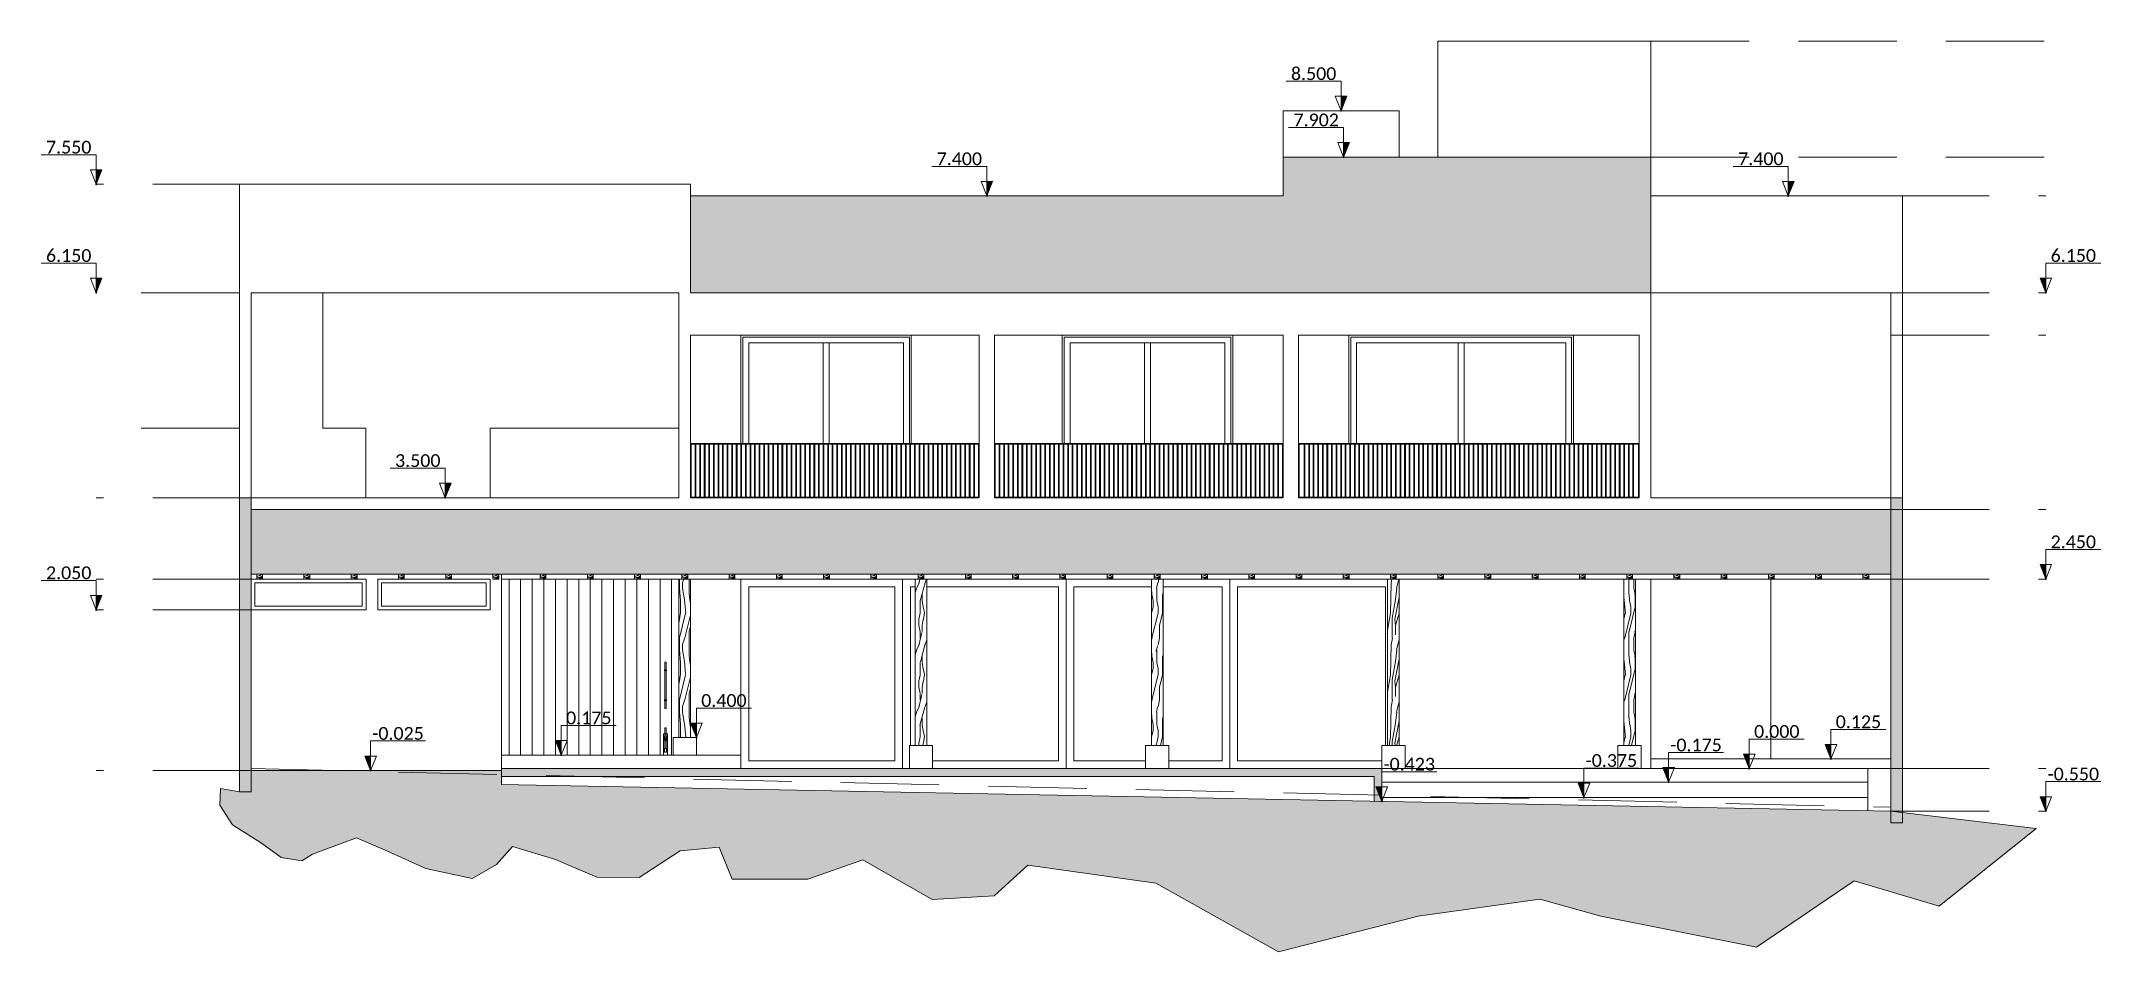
# Model space of a CAD drawing. Header units: metres. Extents: x -197 to 1099, y -24 to 14.
# Drawn here: x 762.87 to 789.47, y -2.37 to 9.4 of the extents above; entities that cross this region are included whole.
import ezdxf
from ezdxf.enums import TextEntityAlignment as Align

# ---------------------------------------------------------------- set-up
doc = ezdxf.new("R2010")
doc.units = ezdxf.units.M
doc.header["$LTSCALE"] = 0.001
doc.header["$PDMODE"] = 34
doc.header["$PDSIZE"] = 0.01
doc.linetypes.add('HIDDENX2', pattern=[19.05, 12.7, -6.35])
doc.layers.get('0').update_dxf_attribs({"lineweight": 13, "true_color": 0x000000})
for name, color, linetype, lineweight, true_color in [('Jach-Anotaciones-CalidaddeLínea  0.13', 7, 'Continuous', 13, 0x000000), ('Jach-Anotaciones-CalidaddeLínea 0.09', 7, 'Continuous', 9, 0x000000), ('Jach-Anotaciones-CalidaddeLínea 0.18', 7, 'Continuous', 18, 0x000000), ('Jach-Anotaciones-Hatch-Lum100%', 7, 'Continuous', 13, 0x000000), ('Jach-Anotaciones-Hatch-Lum50%', 9, 'Continuous', 13, 0x808080), ('Jach-Anotaciones-Hatch-Lum80%', 250, 'Continuous', 13, 0x333333), ('JACH-Anotaciones-Textos-Lum75% @ 0.075', 7, 'Continuous', 13, 0x404040), ('JACH-Arq-Lineas-Proyeccion', 250, 'HIDDENX2', 13, 0x333333), ('JACH-Arq-Lineas-Proyeccion Niveles cortes', 9, 'HIDDENX2', 13, 0x808080), ('JACH-Arq-Muros03Bajos', 7, 'Continuous', 13, 0x404040), ('JACH-Arq-Puertas01-', 7, 'Continuous', 13, 0x404040), ('JACH-Arq-Ventanas-BajasyPisoTecho', 7, 'Continuous', 13, 0x404040)]:
    doc.layers.add(name, color=color, linetype=linetype, lineweight=lineweight, true_color=true_color)
doc.styles.add('02a-Calibri-JACH(1.8mm)', font='calibri.ttf', dxfattribs={"height": 2.2})
pattern_1 = [(90, (470.8762, 0.568), (-0.8, 5e-17), [0.16, -0.64]), (98.9726, (471.308164, 0.576), (-0.7999981005, 4.8000000235), [0.1538832, -15.2344232]), (95.7105, (471.260164, 0.568), (-0.799988406, 7.20000014), [0.1607984, -7.8791008]), (74.5779, (471.020164, 0.568), (2.399989871, 8.7999996156), [0.2406656, -23.8259016]), (83.6599, (470.75616, 0.584), (-1.634e-06, 0.800000253), [0.1448864, -7.0994208]), (75.0686, (471.212164, 0.608), (0.7999986955, 3.199999993), [0.1241936, -12.2951456]), (78.6901, (470.74816, 0.328), (-3e-07, 0.80000023), [0.3263376, -3.7528776]), (95.7105, (471.380164, 0.576), (-0.799988406, 7.20000014), [0.0803992, -7.9595]), (90, (471.0442, 0.568), (-0.8, 5e-17), [0.08, -0.72]), (90, (470.9482, 0.408), (-0.8, 5e-17), [0.24, -0.56]), (101.3099, (470.82816, 0.568), (-0.79999795, 3.19999982), [0.081584, -3.9976312]), (92.7263, (471.124164, 0.488), (-0.799996814, 16.000000236), [0.1681904, -16.6508464]), (82.4054, (471.148164, 0.528), (0.799994947, 6.399999886), [0.1210616, -11.9851336]), (90, (471.4522, 0.488), (-0.8, 5e-17), [0.16, -0.64]), (88.8309, (471.492164, 0.408), (-6.144e-07, 0.8000001466), [0.3920816, -38.81608]), (90, (470.8922, 0.408), (-0.8, 5e-17), [0.08, -0.72]), (90, (470.8282, 0.488), (-0.8, 5e-17), [0.08, -0.72]), (90, (470.7562, 0.128), (-0.8, 5e-17), [0.12, -0.68]), (80.5377, (470.71616, 0.344), (-3.1e-07, 0.80000006), [0.2433104, -4.6228992]), (90, (470.7162, 0.088), (-0.8, 5e-17), [0.16, -0.64]), (90, (471.4362, 0), (-0.8, 5e-17), [0.088, -0.712]), (90, (471.3962, 0.408), (-0.8, 5e-17), [0.08, -0.72]), (90, (471.3722, 0), (-0.8, 5e-17), [0.168, -0.632]), (95.4403, (471.324164, 0.408), (-0.799995827, 7.999999761), [0.16876, -16.7072576]), (90, (471.2602, 0.416), (-0.8, 5e-17), [0.152, -0.648]), (90, (471.2442, 0), (-0.8, 5e-17), [0.088, -0.712]), (88.8309, (471.116164, 0.096), (-6.144e-07, 0.8000001466), [0.3920816, -38.81608]), (90, (471.0442, 0.168), (-0.8, 5e-17), [0.08, -0.72]), (90, (471.0202, 0.088), (-0.8, 5e-17), [0.08, -0.72]), (90, (471.0202, 0.408), (-0.8, 5e-17), [0.16, -0.64]), (90, (471.0042, 0.248), (-0.8, 5e-17), [0.08, -0.72]), (90, (470.9082, 0.088), (-0.8, 5e-17), [0.16, -0.64]), (109.6538, (471.244164, 0.304), (-3.19999566, 8.800000202), [0.1189288, -11.7739248]), (101.3099, (471.02016, 0.168), (-0.79999795, 3.19999982), [0.081584, -3.9976312]), (101.3099, (471.06016, 0.488), (-0.79999795, 3.19999982), [0.081584, -3.9976312]), (95.7105, (470.756164, 0.248), (-0.799988406, 7.20000014), [0.0803992, -7.9595]), (79.6952, (470.700164, 0), (0.799995757, 4.799999982), [0.0894424, -8.854828]), (78.6901, (471.43616, 0.088), (-3e-07, 0.80000023), [0.081584, -3.9976312]), (180, (471.4522, 0.168), (-1e-16, -0.8), [0, -0.8]), (76.6076, (471.004164, 0), (3.1999756264, 13.60000018), [0.172696, -17.0969232]), (101.3099, (470.89216, 0.488), (-0.79999795, 3.19999982), [0.081584, -3.9976312]), (100.3048, (471.396164, 0.488), (-0.799996835, 3.99999983), [0.0894424, -8.854828]), (78.6901, (471.04416, 0.248), (-3e-07, 0.80000023), [0.081584, -3.9976312]), (78.6901, (471.00416, 0.328), (-3e-07, 0.80000023), [0.081584, -3.9976312]), (71.5651, (471.08416, 0), (-9.3e-07, 0.79999983), [0.1011928, -2.4286288]), (75.9638, (470.81216, 0.088), (-1e-06, 0.79999968), [0.3298488, -2.9686352]), (73.3008, (470.756164, 0.248), (1.599994986, 5.599999966), [0.2505672, -8.101676]), (90, (470.7162, 0.248), (-0.8, 5e-17), [0.096, -0.704]), (75.9638, (471.37216, 0.168), (-1e-06, 0.79999968), [0.3298488, -2.9686352]), (75.9638, (471.31616, 0.088), (-1e-06, 0.79999968), [0.3298488, -2.9686352]), (75.9638, (471.24416, 0.088), (-1e-06, 0.79999968), [0.3298488, -2.9686352]), (79.6952, (470.892164, 0), (0.799995757, 4.799999982), [0.0894424, -8.854828]), (75.9638, (470.90816, 0.248), (-1e-06, 0.79999968), [0.164924, -3.13356]), (79.6952, (471.148164, 0), (0.799995757, 4.799999982), [0.0894424, -8.854828]), (87.6141, (471.204164, 0.416), (-9.81e-07, 0.7999999567), [0.1921664, -19.024492]), (79.6952, (471.060164, 0.328), (0.799995757, 4.799999982), [0.0894424, -8.854828]), (102.5288, (471.07616, 0.416), (-0.799999443, 3.200000383), [0.073756, -7.3018792]), (79.5626, (471.188164, 0), (1.5999882748, 8.799999746), [0.3091152, -30.602364]), (81.8699, (471.24416, 0.304), (1.93e-07, 0.79999957), [0.1131368, -5.5437168]), (94.7636, (471.164164, 0.088), (-0.79999316, 8.79999996), [0.1926656, -9.4406096]), (90, (471.1482, 0.28), (-0.8, 5e-17), [0.248, -0.552]), (74.7449, (470.788164, 0), (0.799998657, 3.19999977), [0.0912144, -9.0301888]), (80.5377, (471.45216, 0.168), (-3.1e-07, 0.80000006), [0.2433104, -4.6228992]), (70.0169, (471.284164, 0), (0.79999946, 2.399999904), [0.0936376, -9.2701216]), (90, (470.8122, 0.648), (-0.8, 5e-17), [0.04, -0.76]), (90, (471.1642, 0.648), (-0.8, 5e-17), [0.08, -0.72]), (101.3099, (471.45216, 0.648), (-0.79999795, 3.19999982), [0.081584, -3.9976312]), (90, (471.3722, 0.656), (-0.8, 5e-17), [0.144, -0.656]), (73.3008, (470.948164, 0.648), (1.599994986, 5.599999966), [0.0835224, -8.2687208]), (78.0207, (471.116164, 0.656), (3.2008781664, 15.199999689), [0.1472056, -26.8405152]), (180, (471.4522, 0.648), (-1e-16, -0.8), [0, -0.8]), (90, (471.4362, 0.728), (-0.8, 5e-17), [0.072, -0.728]), (90, (471.2842, 0.728), (-0.8, 5e-17), [0.072, -0.728]), (90, (471.2442, 0.728), (-0.8, 5e-17), [0.072, -0.728]), (66.0376, (470.97216, 0.728), (2.399989321, 5.600000022), [0.0787912, -7.8002896]), (78.5163, (470.876164, 0.728), (0.8001243765, 3.9999999871), [0.0734704, -52.17242]), (71.5651, (471.16416, 0.728), (-9.3e-07, 0.79999983), [0.0758944, -2.4539264]), (77.4712, (470.77216, 0.728), (0.799999682, 4.000000256), [0.073756, -7.3018792])]
pattern_2 = [(0, (169.421, 45.032), (0, 6.985), [5.08, -1.905]), (90, (169.421, 45.032), (-6.985, 4e-16), [5.08, -1.905])]

# ---------------------------------------------------------------- blocks, each defined once
blk = doc.blocks.new('*U271')
at = {"lineweight": 0, "ltscale": 100}
h = blk.add_hatch(dxfattribs=at)
h.set_pattern_fill('ANGLE', color=256)
h.set_pattern_definition(pattern_2)
h.paths.add_polyline_path([(0, 2.5), (0, 0), (1, 2.5)])
h = blk.add_hatch(color=256, dxfattribs=at)
h.dxf.hatch_style = 1
h.paths.add_polyline_path([(0, 2.5), (0, 0), (1, 2.5)])
for points in [[(0, 5.1), (-9.47, 5.1)], [(0, 5.1), (0, 1.25)]]:
    blk.add_lwpolyline(points, dxfattribs=at)
for points in [[(0, 0), (1, 2.5), (-1, 2.5)], [(0, 2.5), (0, 0), (1, 2.5)]]:
    blk.add_lwpolyline(points, close=True, dxfattribs=at)
blk.add_point((0, 0), dxfattribs=at)
at = {"lineweight": 0, "ltscale": 100, "style": '02a-Calibri-JACH(1.8mm)'}
blk.add_attdef('ALT', text='', height=2.2, dxfattribs=at).set_placement((-4.73, 6.4), align=Align.MIDDLE_CENTER)
blk = doc.blocks.new('*U272')
at = {"lineweight": 0, "ltscale": 100}
h = blk.add_hatch(dxfattribs=at)
h.set_pattern_fill('ANGLE', color=256)
h.set_pattern_definition(pattern_2)
h.paths.add_polyline_path([(0, 2.5), (0, 0), (1, 2.5)])
h = blk.add_hatch(color=256, dxfattribs=at)
h.dxf.hatch_style = 1
h.paths.add_polyline_path([(0, 2.5), (0, 0), (1, 2.5)])
for points in [[(0, 5.1), (-9.47, 5.1)], [(0, 5.1), (0, 1.25)]]:
    blk.add_lwpolyline(points, dxfattribs=at)
for points in [[(0, 0), (1, 2.5), (-1, 2.5)], [(0, 2.5), (0, 0), (1, 2.5)]]:
    blk.add_lwpolyline(points, close=True, dxfattribs=at)
blk.add_point((0, 0), dxfattribs=at)
at = {"lineweight": 0, "ltscale": 100, "style": '02a-Calibri-JACH(1.8mm)'}
blk.add_attdef('ALT', text='', height=2.2, dxfattribs=at).set_placement((-4.73, 6.4), align=Align.MIDDLE_CENTER)
blk = doc.blocks.new('*U273')
at = {"lineweight": 0, "ltscale": 100}
h = blk.add_hatch(dxfattribs=at)
h.set_pattern_fill('ANGLE', color=256)
h.set_pattern_definition(pattern_2)
h.paths.add_polyline_path([(0, 2.5), (0, 0), (1, 2.5)])
h = blk.add_hatch(color=256, dxfattribs=at)
h.dxf.hatch_style = 1
h.paths.add_polyline_path([(0, 2.5), (0, 0), (1, 2.5)])
for points in [[(0, 5.1), (-9.47, 5.1)], [(0, 5.1), (0, 1.25)]]:
    blk.add_lwpolyline(points, dxfattribs=at)
for points in [[(0, 0), (1, 2.5), (-1, 2.5)], [(0, 2.5), (0, 0), (1, 2.5)]]:
    blk.add_lwpolyline(points, close=True, dxfattribs=at)
blk.add_point((0, 0), dxfattribs=at)
at = {"lineweight": 0, "ltscale": 100, "style": '02a-Calibri-JACH(1.8mm)'}
blk.add_attdef('ALT', text='', height=2.2, dxfattribs=at).set_placement((-4.73, 6.4), align=Align.MIDDLE_CENTER)
blk = doc.blocks.new('*U274')
at = {"lineweight": 0, "ltscale": 100}
h = blk.add_hatch(dxfattribs=at)
h.set_pattern_fill('ANGLE', color=256)
h.set_pattern_definition(pattern_2)
h.paths.add_polyline_path([(0, 2.5), (0, 0), (1, 2.5)])
h = blk.add_hatch(color=256, dxfattribs=at)
h.dxf.hatch_style = 1
h.paths.add_polyline_path([(0, 2.5), (0, 0), (1, 2.5)])
for points in [[(0, 5.1), (-9.47, 5.1)], [(0, 5.1), (0, 1.25)]]:
    blk.add_lwpolyline(points, dxfattribs=at)
for points in [[(0, 0), (1, 2.5), (-1, 2.5)], [(0, 2.5), (0, 0), (1, 2.5)]]:
    blk.add_lwpolyline(points, close=True, dxfattribs=at)
blk.add_point((0, 0), dxfattribs=at)
at = {"lineweight": 0, "ltscale": 100, "style": '02a-Calibri-JACH(1.8mm)'}
blk.add_attdef('ALT', text='', height=2.2, dxfattribs=at).set_placement((-4.73, 6.4), align=Align.MIDDLE_CENTER)
blk = doc.blocks.new('*U275')
at = {"lineweight": 0, "ltscale": 100}
h = blk.add_hatch(dxfattribs=at)
h.set_pattern_fill('ANGLE', color=256)
h.set_pattern_definition(pattern_2)
h.paths.add_polyline_path([(0, 2.5), (0, 0), (1, 2.5)])
h = blk.add_hatch(color=256, dxfattribs=at)
h.dxf.hatch_style = 1
h.paths.add_polyline_path([(0, 2.5), (0, 0), (1, 2.5)])
for points in [[(0, 5.1), (-9.47, 5.1)], [(0, 5.1), (0, 1.25)]]:
    blk.add_lwpolyline(points, dxfattribs=at)
for points in [[(0, 0), (1, 2.5), (-1, 2.5)], [(0, 2.5), (0, 0), (1, 2.5)]]:
    blk.add_lwpolyline(points, close=True, dxfattribs=at)
blk.add_point((0, 0), dxfattribs=at)
at = {"lineweight": 0, "ltscale": 100, "style": '02a-Calibri-JACH(1.8mm)'}
blk.add_attdef('ALT', text='', height=2.2, dxfattribs=at).set_placement((-4.73, 6.4), align=Align.MIDDLE_CENTER)
blk = doc.blocks.new('*U276')
at = {"lineweight": 0, "ltscale": 100}
h = blk.add_hatch(dxfattribs=at)
h.set_pattern_fill('ANGLE', color=256)
h.set_pattern_definition(pattern_2)
h.paths.add_polyline_path([(0, 2.5), (0, 0), (1, 2.5)])
h = blk.add_hatch(color=256, dxfattribs=at)
h.dxf.hatch_style = 1
h.paths.add_polyline_path([(0, 2.5), (0, 0), (1, 2.5)])
for points in [[(0, 5.1), (-9.47, 5.1)], [(0, 5.1), (0, 1.25)]]:
    blk.add_lwpolyline(points, dxfattribs=at)
for points in [[(0, 0), (1, 2.5), (-1, 2.5)], [(0, 2.5), (0, 0), (1, 2.5)]]:
    blk.add_lwpolyline(points, close=True, dxfattribs=at)
blk.add_point((0, 0), dxfattribs=at)
at = {"lineweight": 0, "ltscale": 100, "style": '02a-Calibri-JACH(1.8mm)'}
blk.add_attdef('ALT', text='', height=2.2, dxfattribs=at).set_placement((-4.73, 6.4), align=Align.MIDDLE_CENTER)
blk = doc.blocks.new('*U277')
at = {"lineweight": 0, "ltscale": 100}
h = blk.add_hatch(dxfattribs=at)
h.set_pattern_fill('ANGLE', color=256)
h.set_pattern_definition(pattern_2)
h.paths.add_polyline_path([(0, 2.5), (0, 0), (1, 2.5)])
h = blk.add_hatch(color=256, dxfattribs=at)
h.dxf.hatch_style = 1
h.paths.add_polyline_path([(0, 2.5), (0, 0), (1, 2.5)])
for points in [[(0, 5.1), (-9.47, 5.1)], [(0, 5.1), (0, 1.25)]]:
    blk.add_lwpolyline(points, dxfattribs=at)
for points in [[(0, 0), (1, 2.5), (-1, 2.5)], [(0, 2.5), (0, 0), (1, 2.5)]]:
    blk.add_lwpolyline(points, close=True, dxfattribs=at)
blk.add_point((0, 0), dxfattribs=at)
at = {"lineweight": 0, "ltscale": 100, "style": '02a-Calibri-JACH(1.8mm)'}
blk.add_attdef('ALT', text='', height=2.2, dxfattribs=at).set_placement((-4.73, 6.4), align=Align.MIDDLE_CENTER)
blk = doc.blocks.new('*U278')
at = {"lineweight": 0, "ltscale": 100}
h = blk.add_hatch(dxfattribs=at)
h.set_pattern_fill('ANGLE', color=256)
h.set_pattern_definition(pattern_2)
h.paths.add_polyline_path([(0, 2.5), (0, 0), (1, 2.5)])
h = blk.add_hatch(color=256, dxfattribs=at)
h.dxf.hatch_style = 1
h.paths.add_polyline_path([(0, 2.5), (0, 0), (1, 2.5)])
for points in [[(0, 5.1), (-9.47, 5.1)], [(0, 5.1), (0, 1.25)]]:
    blk.add_lwpolyline(points, dxfattribs=at)
for points in [[(0, 0), (1, 2.5), (-1, 2.5)], [(0, 2.5), (0, 0), (1, 2.5)]]:
    blk.add_lwpolyline(points, close=True, dxfattribs=at)
blk.add_point((0, 0), dxfattribs=at)
at = {"lineweight": 0, "ltscale": 100, "style": '02a-Calibri-JACH(1.8mm)'}
blk.add_attdef('ALT', text='', height=2.2, dxfattribs=at).set_placement((-4.73, 6.4), align=Align.MIDDLE_CENTER)
blk = doc.blocks.new('*U701')
at = {"lineweight": 0, "ltscale": 100}
h = blk.add_hatch(dxfattribs=at)
h.set_pattern_fill('ANGLE', color=256)
h.set_pattern_definition(pattern_2)
h.paths.add_polyline_path([(0, 2.5), (0, 0), (1, 2.5)])
h = blk.add_hatch(color=256, dxfattribs=at)
h.dxf.hatch_style = 1
h.paths.add_polyline_path([(0, 2.5), (0, 0), (1, 2.5)])
for points in [[(0, 5.1), (-9.47, 5.1)], [(0, 5.1), (0, 1.25)]]:
    blk.add_lwpolyline(points, dxfattribs=at)
for points in [[(0, 0), (1, 2.5), (-1, 2.5)], [(0, 2.5), (0, 0), (1, 2.5)]]:
    blk.add_lwpolyline(points, close=True, dxfattribs=at)
blk.add_point((0, 0), dxfattribs=at)
at = {"lineweight": 0, "ltscale": 100, "style": '02a-Calibri-JACH(1.8mm)'}
blk.add_attdef('ALT', text='', height=2.2, dxfattribs=at).set_placement((-4.73, 6.4), align=Align.MIDDLE_CENTER)
blk = doc.blocks.new('*U260')
at = {"lineweight": 0, "ltscale": 100}
h = blk.add_hatch(dxfattribs=at)
h.set_pattern_fill('ANGLE', color=256)
h.set_pattern_definition(pattern_2)
h.paths.add_polyline_path([(0, 2.5), (0, 0), (1, 2.5)])
h = blk.add_hatch(color=256, dxfattribs=at)
h.dxf.hatch_style = 1
h.paths.add_polyline_path([(0, 2.5), (0, 0), (1, 2.5)])
for points in [[(0, 5.1), (-9.47, 5.1)], [(0, 5.1), (0, 1.25)]]:
    blk.add_lwpolyline(points, dxfattribs=at)
for points in [[(0, 0), (1, 2.5), (-1, 2.5)], [(0, 2.5), (0, 0), (1, 2.5)]]:
    blk.add_lwpolyline(points, close=True, dxfattribs=at)
blk.add_point((0, 0), dxfattribs=at)
at = {"lineweight": 0, "ltscale": 100, "style": '02a-Calibri-JACH(1.8mm)'}
blk.add_attdef('ALT', text='', height=2.2, dxfattribs=at).set_placement((-4.73, 6.4), align=Align.MIDDLE_CENTER)
blk = doc.blocks.new('*U261')
at = {"lineweight": 0, "ltscale": 100}
h = blk.add_hatch(dxfattribs=at)
h.set_pattern_fill('ANGLE', color=256)
h.set_pattern_definition(pattern_2)
h.paths.add_polyline_path([(0, 2.5), (0, 0), (1, 2.5)])
h = blk.add_hatch(color=256, dxfattribs=at)
h.dxf.hatch_style = 1
h.paths.add_polyline_path([(0, 2.5), (0, 0), (1, 2.5)])
for points in [[(0, 5.1), (-9.47, 5.1)], [(0, 5.1), (0, 1.25)]]:
    blk.add_lwpolyline(points, dxfattribs=at)
for points in [[(0, 0), (1, 2.5), (-1, 2.5)], [(0, 2.5), (0, 0), (1, 2.5)]]:
    blk.add_lwpolyline(points, close=True, dxfattribs=at)
blk.add_point((0, 0), dxfattribs=at)
at = {"lineweight": 0, "ltscale": 100, "style": '02a-Calibri-JACH(1.8mm)'}
blk.add_attdef('ALT', text='', height=2.2, dxfattribs=at).set_placement((-4.73, 6.4), align=Align.MIDDLE_CENTER)
blk = doc.blocks.new('*U262')
at = {"lineweight": 0, "ltscale": 100}
h = blk.add_hatch(dxfattribs=at)
h.set_pattern_fill('ANGLE', color=256)
h.set_pattern_definition(pattern_2)
h.paths.add_polyline_path([(0, 2.5), (0, 0), (1, 2.5)])
h = blk.add_hatch(color=256, dxfattribs=at)
h.dxf.hatch_style = 1
h.paths.add_polyline_path([(0, 2.5), (0, 0), (1, 2.5)])
for points in [[(0, 5.1), (-9.47, 5.1)], [(0, 5.1), (0, 1.25)]]:
    blk.add_lwpolyline(points, dxfattribs=at)
for points in [[(0, 0), (1, 2.5), (-1, 2.5)], [(0, 2.5), (0, 0), (1, 2.5)]]:
    blk.add_lwpolyline(points, close=True, dxfattribs=at)
blk.add_point((0, 0), dxfattribs=at)
at = {"lineweight": 0, "ltscale": 100, "style": '02a-Calibri-JACH(1.8mm)'}
blk.add_attdef('ALT', text='', height=2.2, dxfattribs=at).set_placement((-4.73, 6.4), align=Align.MIDDLE_CENTER)
blk = doc.blocks.new('*U263')
at = {"lineweight": 0, "ltscale": 100}
h = blk.add_hatch(dxfattribs=at)
h.set_pattern_fill('ANGLE', color=256)
h.set_pattern_definition(pattern_2)
h.paths.add_polyline_path([(0, 2.5), (0, 0), (1, 2.5)])
h = blk.add_hatch(color=256, dxfattribs=at)
h.dxf.hatch_style = 1
h.paths.add_polyline_path([(0, 2.5), (0, 0), (1, 2.5)])
for points in [[(0, 5.1), (-9.47, 5.1)], [(0, 5.1), (0, 1.25)]]:
    blk.add_lwpolyline(points, dxfattribs=at)
for points in [[(0, 0), (1, 2.5), (-1, 2.5)], [(0, 2.5), (0, 0), (1, 2.5)]]:
    blk.add_lwpolyline(points, close=True, dxfattribs=at)
blk.add_point((0, 0), dxfattribs=at)
at = {"lineweight": 0, "ltscale": 100, "style": '02a-Calibri-JACH(1.8mm)'}
blk.add_attdef('ALT', text='', height=2.2, dxfattribs=at).set_placement((-4.73, 6.4), align=Align.MIDDLE_CENTER)
blk = doc.blocks.new('*U284')
at = {"lineweight": 0, "ltscale": 100}
h = blk.add_hatch(dxfattribs=at)
h.set_pattern_fill('ANGLE', color=256)
h.set_pattern_definition(pattern_2)
h.paths.add_polyline_path([(0, 2.5), (0, 0), (1, 2.5)])
h = blk.add_hatch(color=256, dxfattribs=at)
h.dxf.hatch_style = 1
h.paths.add_polyline_path([(0, 2.5), (0, 0), (1, 2.5)])
for points in [[(0, 5.1), (-9.47, 5.1)], [(0, 5.1), (0, 1.25)]]:
    blk.add_lwpolyline(points, dxfattribs=at)
for points in [[(0, 0), (1, 2.5), (-1, 2.5)], [(0, 2.5), (0, 0), (1, 2.5)]]:
    blk.add_lwpolyline(points, close=True, dxfattribs=at)
blk.add_point((0, 0), dxfattribs=at)
at = {"lineweight": 0, "ltscale": 100, "style": '02a-Calibri-JACH(1.8mm)'}
blk.add_attdef('ALT', text='', height=2.2, dxfattribs=at).set_placement((-4.73, 6.4), align=Align.MIDDLE_CENTER)
blk = doc.blocks.new('*U285')
at = {"lineweight": 0, "ltscale": 100}
h = blk.add_hatch(dxfattribs=at)
h.set_pattern_fill('ANGLE', color=256)
h.set_pattern_definition(pattern_2)
h.paths.add_polyline_path([(0, 2.5), (0, 0), (1, 2.5)])
h = blk.add_hatch(color=256, dxfattribs=at)
h.dxf.hatch_style = 1
h.paths.add_polyline_path([(0, 2.5), (0, 0), (1, 2.5)])
for points in [[(0, 5.1), (-9.47, 5.1)], [(0, 5.1), (0, 1.25)]]:
    blk.add_lwpolyline(points, dxfattribs=at)
for points in [[(0, 0), (1, 2.5), (-1, 2.5)], [(0, 2.5), (0, 0), (1, 2.5)]]:
    blk.add_lwpolyline(points, close=True, dxfattribs=at)
blk.add_point((0, 0), dxfattribs=at)
at = {"lineweight": 0, "ltscale": 100, "style": '02a-Calibri-JACH(1.8mm)'}
blk.add_attdef('ALT', text='', height=2.2, dxfattribs=at).set_placement((-4.73, 6.4), align=Align.MIDDLE_CENTER)
blk = doc.blocks.new('*U286')
at = {"lineweight": 0, "ltscale": 100}
h = blk.add_hatch(dxfattribs=at)
h.set_pattern_fill('ANGLE', color=256)
h.set_pattern_definition(pattern_2)
h.paths.add_polyline_path([(0, 2.5), (0, 0), (1, 2.5)])
h = blk.add_hatch(color=256, dxfattribs=at)
h.dxf.hatch_style = 1
h.paths.add_polyline_path([(0, 2.5), (0, 0), (1, 2.5)])
for points in [[(0, 5.1), (-9.47, 5.1)], [(0, 5.1), (0, 1.25)]]:
    blk.add_lwpolyline(points, dxfattribs=at)
for points in [[(0, 0), (1, 2.5), (-1, 2.5)], [(0, 2.5), (0, 0), (1, 2.5)]]:
    blk.add_lwpolyline(points, close=True, dxfattribs=at)
blk.add_point((0, 0), dxfattribs=at)
at = {"lineweight": 0, "ltscale": 100, "style": '02a-Calibri-JACH(1.8mm)'}
blk.add_attdef('ALT', text='', height=2.2, dxfattribs=at).set_placement((-4.73, 6.4), align=Align.MIDDLE_CENTER)
blk = doc.blocks.new('*U287')
at = {"lineweight": 0, "ltscale": 100}
h = blk.add_hatch(dxfattribs=at)
h.set_pattern_fill('ANGLE', color=256)
h.set_pattern_definition(pattern_2)
h.paths.add_polyline_path([(0, 2.5), (0, 0), (1, 2.5)])
h = blk.add_hatch(color=256, dxfattribs=at)
h.dxf.hatch_style = 1
h.paths.add_polyline_path([(0, 2.5), (0, 0), (1, 2.5)])
for points in [[(0, 5.1), (-9.47, 5.1)], [(0, 5.1), (0, 1.25)]]:
    blk.add_lwpolyline(points, dxfattribs=at)
for points in [[(0, 0), (1, 2.5), (-1, 2.5)], [(0, 2.5), (0, 0), (1, 2.5)]]:
    blk.add_lwpolyline(points, close=True, dxfattribs=at)
blk.add_point((0, 0), dxfattribs=at)
at = {"lineweight": 0, "ltscale": 100, "style": '02a-Calibri-JACH(1.8mm)'}
blk.add_attdef('ALT', text='', height=2.2, dxfattribs=at).set_placement((-4.73, 6.4), align=Align.MIDDLE_CENTER)
blk = doc.blocks.new('*U288')
at = {"lineweight": 0, "ltscale": 100}
h = blk.add_hatch(dxfattribs=at)
h.set_pattern_fill('ANGLE', color=256)
h.set_pattern_definition(pattern_2)
h.paths.add_polyline_path([(0, 2.5), (0, 0), (1, 2.5)])
h = blk.add_hatch(color=256, dxfattribs=at)
h.dxf.hatch_style = 1
h.paths.add_polyline_path([(0, 2.5), (0, 0), (1, 2.5)])
for points in [[(0, 5.1), (-9.47, 5.1)], [(0, 5.1), (0, 1.25)]]:
    blk.add_lwpolyline(points, dxfattribs=at)
for points in [[(0, 0), (1, 2.5), (-1, 2.5)], [(0, 2.5), (0, 0), (1, 2.5)]]:
    blk.add_lwpolyline(points, close=True, dxfattribs=at)
blk.add_point((0, 0), dxfattribs=at)
at = {"lineweight": 0, "ltscale": 100, "style": '02a-Calibri-JACH(1.8mm)'}
blk.add_attdef('ALT', text='', height=2.2, dxfattribs=at).set_placement((-4.73, 6.4), align=Align.MIDDLE_CENTER)
blk = doc.blocks.new('*U264')
at = {"lineweight": 0, "ltscale": 100}
h = blk.add_hatch(dxfattribs=at)
h.set_pattern_fill('ANGLE', color=256)
h.set_pattern_definition(pattern_2)
h.paths.add_polyline_path([(0, 2.5), (0, 0), (1, 2.5)])
h = blk.add_hatch(color=256, dxfattribs=at)
h.dxf.hatch_style = 1
h.paths.add_polyline_path([(0, 2.5), (0, 0), (1, 2.5)])
for points in [[(0, 5.1), (-9.47, 5.1)], [(0, 5.1), (0, 1.25)]]:
    blk.add_lwpolyline(points, dxfattribs=at)
for points in [[(0, 0), (1, 2.5), (-1, 2.5)], [(0, 2.5), (0, 0), (1, 2.5)]]:
    blk.add_lwpolyline(points, close=True, dxfattribs=at)
blk.add_point((0, 0), dxfattribs=at)
at = {"lineweight": 0, "ltscale": 100, "style": '02a-Calibri-JACH(1.8mm)'}
blk.add_attdef('ALT', text='', height=2.2, dxfattribs=at).set_placement((-4.73, 6.4), align=Align.MIDDLE_CENTER)

msp = doc.modelspace()

# ---------------------------------------------------------------- hatches: boundary and pattern name
at = {"layer": 'Jach-Anotaciones-Hatch-Lum100%', "ltscale": 100}
h = msp.add_hatch(color=256, dxfattribs=at)
h.dxf.hatch_style = 1
h.paths.add_polyline_path([(765.43112, 3.5), (765.58112, 3.5), (765.58112, -0.3), (765.43112, -0.3)])
h = msp.add_hatch(color=256, dxfattribs=at)
h.dxf.hatch_style = 1
h.paths.add_polyline_path([(786.75722, 3.5), (786.90722, 3.5), (786.90722, -0.7), (786.75722, -0.7)])
at = {"layer": 'Jach-Anotaciones-Hatch-Lum50%', "ltscale": 100}
h = msp.add_hatch(dxfattribs=at)
h.set_pattern_fill('218', color=256, scale=0.13, pattern_type=2)
h.set_pattern_definition([(0, (502.60964, 0.04875), (0.26, 0.13), [0.0325, -0.2275]), (0, (502.60964, 0.065), (0.26, 0.13), [0.0325, -0.0975]), (0, (502.73964, 0.08125), (0.26, 0.13), [0.0325, -0.2275]), (0, (502.54464, 0), (0.26, 0.13), [0.01625, -0.13, 0.01625, -0.0975]), (45, (502.56089, 0.0325), (0, 0.13), [0.02298097, -0.34471456]), (45, (502.54464, 0.08125), (0, 0.13), [0.016419, -0.35127653]), (45, (502.54464, 0.0975), (0, 0.13), [0.019695, -0.34800053]), (135, (502.70714, 0.0975), (1e-17, 0.13), [0.019695, -0.34800053]), (135, (502.70714, 0.08125), (1e-17, 0.13), [0.016419, -0.35127653]), (135, (502.69089, 0.0325), (1e-17, 0.13), [0.02298097, -0.34471456]), (26.56505, (502.57714, 0.0325), (-7e-12, 0.13), [0.0363361, -0.25435273]), (26.56505, (502.57714, 0.04875), (-7e-12, 0.13), [0.0363361, -0.25435273]), (26.56505, (502.51214, 0.065), (-7e-12, 0.13), [0.0363361, -0.25435273]), (26.56505, (502.51214, 0.08125), (-7e-12, 0.13), [0.0363361, -0.25435273]), (63.43495, (502.544635, 0), (7e-12, 0.13), [0.0363361, -0.54504157]), (63.43495, (502.560885, 0), (7e-12, 0.13), [0.0363361, -0.54504157]), (116.56505, (502.690885, 0), (-7e-12, 0.13), [0.0363361, -0.54504157]), (116.56505, (502.707135, 0), (-7e-12, 0.13), [0.0363361, -0.54504157]), (153.43495, (502.67464, 0.0325), (7e-12, 0.13), [0.0363361, -0.25435273]), (153.43495, (502.67464, 0.04875), (7e-12, 0.13), [0.0363361, -0.25435273]), (153.43495, (502.73964, 0.065), (7e-12, 0.13), [0.0363361, -0.25435273]), (153.43495, (502.73964, 0.08125), (7e-12, 0.13), [0.0363361, -0.25435273]), (82.8749837, (502.544635, 0), (6e-14, 0.13), [0.13101166, -1.96517535]), (97.1250163, (502.707135, 0), (-6e-14, 0.13), [0.13101166, -1.96517535])])
h.paths.add_polyline_path([(771.25722, 6.15), (771.25722, 7.4), (778.90722, 7.4), (778.90722, 7.90159), (783.65722, 7.90159), (783.65722, 6.15)])
h = msp.add_hatch(dxfattribs=at)
h.set_pattern_fill('WOOD_01', color=256, scale=0.2, angle=30, pattern_type=2)
h.set_pattern_definition([(30, (338.05047, 0.2061), (-0.1, 0.17320508), [0.04, -0.16]), (38.9726, (338.106202, 0.113569), (0.93923072707, 0.77320467243), [0.0384708, -3.8086058]), (35.7105, (338.09847, 0.122962), (1.4588472062, 1.0732025879), [0.0401996, -1.9697752]), (14.5779, (338.0684695, 0.174923), (2.20525453897, 0.58038690266), [0.0601664, -5.9564754]), (23.6599, (338.038934, 0.23408), (0.1732049312, 0.1000003855), [0.0362216, -1.7748552]), (15.0686, (338.10113, 0.138354), (0.7928201585, 0.22679520083), [0.0310484, -3.0737864]), (18.6901, (337.982508, 0.203813), (0.1732050942, 0.1000000934), [0.0815844, -0.9382194]), (35.7105, (338.115202, 0.09798), (1.4588472062, 1.0732025879), [0.0200998, -1.989875]), (30, (338.07147, 0.16973), (-0.1, 0.17320508), [0.02, -0.18]), (30, (338.02483, 0.17051), (-0.1, 0.17320508), [0.06, -0.14]), (41.3099, (338.04447, 0.216492), (0.59282054, 0.573204614), [0.020396, -0.9994078]), (32.7263, (338.064149, 0.142406), (3.36410206446, 2.1732044205), [0.0420476, -4.1627116]), (22.4054, (338.075809, 0.14221), (1.4856399898, 0.6267959991), [0.0302654, -2.9962834]), (30, (338.10515, 0.0714), (-0.1, 0.17320508), [0.04, -0.16]), (28.8309, (338.0928284, 0.052732), (0.173205035693, 0.10000015135), [0.0980204, -9.70402]), (30, (338.01783, 0.18264), (-0.1, 0.17320508), [0.02, -0.18]), (30, (338.02715, 0.2065), (-0.1, 0.17320508), [0.02, -0.18]), (30, (337.9402, 0.17708), (-0.1, 0.17320508), [0.03, -0.17]), (20.5377, (337.981972, 0.21274), (0.1732050554, 0.1000000749), [0.0608276, -1.1557248]), (30, (337.92655, 0.18074), (-0.1, 0.17320508), [0.04, -0.16]), (30, (337.9975, 0.01386), (-0.1, 0.17320508), [0.022, -0.178]), (30, (338.08083, 0.07352), (-0.1, 0.17320508), [0.02, -0.18]), (30, (337.9895, 0.02771), (-0.1, 0.17320508), [0.042, -0.158]), (35.4403, (338.071828, 0.089105), (1.63205127745, 1.17320414736), [0.04219, -4.1768144]), (30, (338.06556, 0.10396), (-0.1, 0.17320508), [0.038, -0.162]), (30, (337.9735, 0.05543), (-0.1, 0.17320508), [0.022, -0.178]), (28.8309, (337.9782785, 0.0951384), (0.173205035693, 0.10000015135), [0.0980204, -9.70402]), (30, (337.98487, 0.11973), (-0.1, 0.17320508), [0.02, -0.18]), (30, (337.96455, 0.11492), (-0.1, 0.17320508), [0.02, -0.18]), (30, (338.03383, 0.15492), (-0.1, 0.17320508), [0.04, -0.16]), (30, (337.99719, 0.13839), (-0.1, 0.17320508), [0.02, -0.18]), (30, (337.95055, 0.13917), (-0.1, 0.17320508), [0.04, -0.16]), (49.6538, (338.039312, 0.093426), (1.50525647452, 1.79281940855), [0.0297322, -2.9434812]), (41.3099, (337.981867, 0.124923), (0.59282054, 0.573204614), [0.020396, -0.9994078]), (41.3099, (338.05615, 0.156263), (0.59282054, 0.573204614), [0.020396, -0.9994078]), (35.7105, (337.966187, 0.19208), (1.4588472062, 1.0732025879), [0.0200998, -1.989875]), (19.6952, (337.905494, 0.173205), (1.1392299502, 0.4267958355), [0.0223606, -2.213707]), (18.6901, (338.016546, 0.024856), (0.1732050942, 0.1000000934), [0.020396, -0.9994078]), (120, (338.03587, 0.0314), (-0.17320508, -0.1), [0, -0.2]), (16.6076, (337.943494, 0.107387), (3.34448336513, 1.00718497651), [0.043174, -4.2742308]), (41.3099, (338.03515, 0.192636), (0.59282054, 0.573204614), [0.020396, -0.9994078]), (40.3048, (338.098149, 0.083517), (0.7660257626, 0.6732043744), [0.0223606, -2.213707]), (18.6901, (338.002187, 0.129727), (0.1732050942, 0.1000000934), [0.020396, -0.9994078]), (18.6901, (338.014508, 0.148387), (0.1732050942, 0.1000000934), [0.020396, -0.9994078]), (11.5651, (337.953494, 0.090067), (0.173204928, 0.1000001815), [0.0252982, -0.6071572]), (15.9638, (337.938546, 0.159956), (0.173204888, 0.100000176), [0.0824622, -0.7421588]), (13.3008, (337.966187, 0.19208), (1.4124349312, 0.3535909199), [0.0626418, -2.025419]), (30, (337.96119, 0.20074), (-0.1, 0.17320508), [0.024, -0.176]), (15.9638, (338.025867, 0.048713), (0.173204888, 0.100000176), [0.0824622, -0.7421588]), (15.9638, (338.001546, 0.050837), (0.173204888, 0.100000176), [0.0824622, -0.7421588]), (15.9638, (337.992546, 0.066426), (0.173204888, 0.100000176), [0.0824622, -0.7421588]), (19.6952, (337.929494, 0.131636), (1.1392299502, 0.4267958355), [0.0223606, -2.213707]), (15.9638, (337.985187, 0.15917), (0.173204888, 0.100000176), [0.041231, -0.78339]), (19.6952, (337.961494, 0.07621), (1.1392299502, 0.4267958355), [0.0223606, -2.213707]), (27.6141, (338.0585605, 0.116086), (0.17320494875, 0.10000020701), [0.0480416, -4.756123]), (19.6952, (338.021508, 0.136263), (1.1392299502, 0.4267958355), [0.0223606, -2.213707]), (42.5288, (338.04256, 0.143799), (0.5928204755, 0.573205008), [0.018439, -1.8254698]), (19.5626, (337.966494, 0.06755), (2.10525436768, 0.75359234531), [0.0772788, -7.650591]), (21.8699, (338.039312, 0.093426), (0.1732050116, 0.0999999042), [0.0282842, -1.3859292]), (34.7636, (337.982546, 0.083746), (1.80525673466, 1.27320359476), [0.0481664, -2.3601524]), (30, (338.02212, 0.11121), (-0.1, 0.17320508), [0.062, -0.138]), (14.7449, (337.916494, 0.154153), (0.7928201053, 0.2267951812), [0.0228036, -2.2575472]), (20.5377, (338.035867, 0.031392), (0.1732050554, 0.1000000749), [0.0608276, -1.1557248]), (10.0169, (337.978494, 0.046765), (0.619615154, 0.1267950243), [0.0234094, -2.3175304]), (30, (338.05979, 0.22996), (-0.1, 0.17320508), [0.01, -0.19]), (30, (338.10379, 0.15375), (-0.1, 0.17320508), [0.02, -0.18]), (41.3099, (338.13979, 0.091392), (0.59282054, 0.573204614), [0.020396, -0.9994078]), (30, (338.13152, 0.10971), (-0.1, 0.17320508), [0.036, -0.164]), (13.3008, (338.07679, 0.200512), (1.4124349312, 0.3535909199), [0.0208806, -2.0671802]), (18.0207, (338.099522, 0.1651384), (3.69100623785, 1.20698950949), [0.0368014, -6.7101288]), (120, (338.13979, 0.0914), (-0.17320508, -0.1), [0, -0.2]), (30, (338.15511, 0.10486), (-0.1, 0.17320508), [0.018, -0.182]), (30, (338.13611, 0.13777), (-0.1, 0.17320508), [0.018, -0.182]), (30, (338.13111, 0.14643), (-0.1, 0.17320508), [0.018, -0.182]), (6.0376, (338.09711, 0.205315), (1.5124342352, 0.1803870725), [0.0196978, -1.9500724]), (18.5163, (338.0851105, 0.2261), (0.966040948051, 0.32676798933), [0.0183676, -13.043105]), (11.5651, (338.12111, 0.163746), (0.173204928, 0.1000001815), [0.0189736, -0.6134816]), (17.4712, (338.07211, 0.248617), (0.9660254196, 0.32679502), [0.018439, -1.8254698])])
h.paths.add_polyline_path([(765.65472, 2.51458), (765.72972, 2.51458), (765.72972, 2.45), (765.65472, 2.45)])
h = msp.add_hatch(dxfattribs=at)
h.set_pattern_fill('WOOD_01', color=256, scale=0.2, angle=30, pattern_type=2)
h.set_pattern_definition([(30, (338.66047, 0.2061), (-0.1, 0.17320508), [0.04, -0.16]), (38.9726, (338.716202, 0.113569), (0.93923072707, 0.77320467243), [0.0384708, -3.8086058]), (35.7105, (338.70847, 0.122962), (1.4588472062, 1.0732025879), [0.0401996, -1.9697752]), (14.5779, (338.6784695, 0.174923), (2.20525453897, 0.58038690266), [0.0601664, -5.9564754]), (23.6599, (338.648934, 0.23408), (0.1732049312, 0.1000003855), [0.0362216, -1.7748552]), (15.0686, (338.71113, 0.138354), (0.7928201585, 0.22679520083), [0.0310484, -3.0737864]), (18.6901, (338.592508, 0.203813), (0.1732050942, 0.1000000934), [0.0815844, -0.9382194]), (35.7105, (338.725202, 0.09798), (1.4588472062, 1.0732025879), [0.0200998, -1.989875]), (30, (338.68147, 0.16973), (-0.1, 0.17320508), [0.02, -0.18]), (30, (338.63483, 0.17051), (-0.1, 0.17320508), [0.06, -0.14]), (41.3099, (338.65447, 0.216492), (0.59282054, 0.573204614), [0.020396, -0.9994078]), (32.7263, (338.674149, 0.142406), (3.36410206446, 2.1732044205), [0.0420476, -4.1627116]), (22.4054, (338.685809, 0.14221), (1.4856399898, 0.6267959991), [0.0302654, -2.9962834]), (30, (338.71515, 0.0714), (-0.1, 0.17320508), [0.04, -0.16]), (28.8309, (338.7028284, 0.052732), (0.173205035693, 0.10000015135), [0.0980204, -9.70402]), (30, (338.62783, 0.18264), (-0.1, 0.17320508), [0.02, -0.18]), (30, (338.63715, 0.2065), (-0.1, 0.17320508), [0.02, -0.18]), (30, (338.5502, 0.17708), (-0.1, 0.17320508), [0.03, -0.17]), (20.5377, (338.591972, 0.21274), (0.1732050554, 0.1000000749), [0.0608276, -1.1557248]), (30, (338.53655, 0.18074), (-0.1, 0.17320508), [0.04, -0.16]), (30, (338.6075, 0.01386), (-0.1, 0.17320508), [0.022, -0.178]), (30, (338.69083, 0.07352), (-0.1, 0.17320508), [0.02, -0.18]), (30, (338.5995, 0.02771), (-0.1, 0.17320508), [0.042, -0.158]), (35.4403, (338.681828, 0.089105), (1.63205127745, 1.17320414736), [0.04219, -4.1768144]), (30, (338.67556, 0.10396), (-0.1, 0.17320508), [0.038, -0.162]), (30, (338.5835, 0.05543), (-0.1, 0.17320508), [0.022, -0.178]), (28.8309, (338.5882785, 0.0951384), (0.173205035693, 0.10000015135), [0.0980204, -9.70402]), (30, (338.59487, 0.11973), (-0.1, 0.17320508), [0.02, -0.18]), (30, (338.57455, 0.11492), (-0.1, 0.17320508), [0.02, -0.18]), (30, (338.64383, 0.15492), (-0.1, 0.17320508), [0.04, -0.16]), (30, (338.60719, 0.13839), (-0.1, 0.17320508), [0.02, -0.18]), (30, (338.56055, 0.13917), (-0.1, 0.17320508), [0.04, -0.16]), (49.6538, (338.649312, 0.093426), (1.50525647452, 1.79281940855), [0.0297322, -2.9434812]), (41.3099, (338.591867, 0.124923), (0.59282054, 0.573204614), [0.020396, -0.9994078]), (41.3099, (338.66615, 0.156263), (0.59282054, 0.573204614), [0.020396, -0.9994078]), (35.7105, (338.576187, 0.19208), (1.4588472062, 1.0732025879), [0.0200998, -1.989875]), (19.6952, (338.515494, 0.173205), (1.1392299502, 0.4267958355), [0.0223606, -2.213707]), (18.6901, (338.626546, 0.024856), (0.1732050942, 0.1000000934), [0.020396, -0.9994078]), (120, (338.64587, 0.0314), (-0.17320508, -0.1), [0, -0.2]), (16.6076, (338.553494, 0.107387), (3.34448336513, 1.00718497651), [0.043174, -4.2742308]), (41.3099, (338.64515, 0.192636), (0.59282054, 0.573204614), [0.020396, -0.9994078]), (40.3048, (338.708149, 0.083517), (0.7660257626, 0.6732043744), [0.0223606, -2.213707]), (18.6901, (338.612187, 0.129727), (0.1732050942, 0.1000000934), [0.020396, -0.9994078]), (18.6901, (338.624508, 0.148387), (0.1732050942, 0.1000000934), [0.020396, -0.9994078]), (11.5651, (338.563494, 0.090067), (0.173204928, 0.1000001815), [0.0252982, -0.6071572]), (15.9638, (338.548546, 0.159956), (0.173204888, 0.100000176), [0.0824622, -0.7421588]), (13.3008, (338.576187, 0.19208), (1.4124349312, 0.3535909199), [0.0626418, -2.025419]), (30, (338.57119, 0.20074), (-0.1, 0.17320508), [0.024, -0.176]), (15.9638, (338.635867, 0.048713), (0.173204888, 0.100000176), [0.0824622, -0.7421588]), (15.9638, (338.611546, 0.050837), (0.173204888, 0.100000176), [0.0824622, -0.7421588]), (15.9638, (338.602546, 0.066426), (0.173204888, 0.100000176), [0.0824622, -0.7421588]), (19.6952, (338.539494, 0.131636), (1.1392299502, 0.4267958355), [0.0223606, -2.213707]), (15.9638, (338.595187, 0.15917), (0.173204888, 0.100000176), [0.041231, -0.78339]), (19.6952, (338.571494, 0.07621), (1.1392299502, 0.4267958355), [0.0223606, -2.213707]), (27.6141, (338.6685605, 0.116086), (0.17320494875, 0.10000020701), [0.0480416, -4.756123]), (19.6952, (338.631508, 0.136263), (1.1392299502, 0.4267958355), [0.0223606, -2.213707]), (42.5288, (338.65256, 0.143799), (0.5928204755, 0.573205008), [0.018439, -1.8254698]), (19.5626, (338.576494, 0.06755), (2.10525436768, 0.75359234531), [0.0772788, -7.650591]), (21.8699, (338.649312, 0.093426), (0.1732050116, 0.0999999042), [0.0282842, -1.3859292]), (34.7636, (338.592546, 0.083746), (1.80525673466, 1.27320359476), [0.0481664, -2.3601524]), (30, (338.63212, 0.11121), (-0.1, 0.17320508), [0.062, -0.138]), (14.7449, (338.526494, 0.154153), (0.7928201053, 0.2267951812), [0.0228036, -2.2575472]), (20.5377, (338.645867, 0.031392), (0.1732050554, 0.1000000749), [0.0608276, -1.1557248]), (10.0169, (338.588494, 0.046765), (0.619615154, 0.1267950243), [0.0234094, -2.3175304]), (30, (338.66979, 0.22996), (-0.1, 0.17320508), [0.01, -0.19]), (30, (338.71379, 0.15375), (-0.1, 0.17320508), [0.02, -0.18]), (41.3099, (338.74979, 0.091392), (0.59282054, 0.573204614), [0.020396, -0.9994078]), (30, (338.74152, 0.10971), (-0.1, 0.17320508), [0.036, -0.164]), (13.3008, (338.68679, 0.200512), (1.4124349312, 0.3535909199), [0.0208806, -2.0671802]), (18.0207, (338.709522, 0.1651384), (3.69100623785, 1.20698950949), [0.0368014, -6.7101288]), (120, (338.74979, 0.0914), (-0.17320508, -0.1), [0, -0.2]), (30, (338.76511, 0.10486), (-0.1, 0.17320508), [0.018, -0.182]), (30, (338.74611, 0.13777), (-0.1, 0.17320508), [0.018, -0.182]), (30, (338.74111, 0.14643), (-0.1, 0.17320508), [0.018, -0.182]), (6.0376, (338.70711, 0.205315), (1.5124342352, 0.1803870725), [0.0196978, -1.9500724]), (18.5163, (338.6951105, 0.2261), (0.966040948051, 0.32676798933), [0.0183676, -13.043105]), (11.5651, (338.73111, 0.163746), (0.173204928, 0.1000001815), [0.0189736, -0.6134816]), (17.4712, (338.68211, 0.248617), (0.9660254196, 0.32679502), [0.018439, -1.8254698])])
h.paths.add_polyline_path([(766.26472, 2.51458), (766.33972, 2.51458), (766.33972, 2.45), (766.26472, 2.45)])
h = msp.add_hatch(dxfattribs=at)
h.set_pattern_fill('WOOD_01', color=256, scale=0.2, angle=30, pattern_type=2)
h.set_pattern_definition([(30, (339.27047, 0.2061), (-0.1, 0.17320508), [0.04, -0.16]), (38.9726, (339.326202, 0.113569), (0.93923072707, 0.77320467243), [0.0384708, -3.8086058]), (35.7105, (339.31847, 0.122962), (1.4588472062, 1.0732025879), [0.0401996, -1.9697752]), (14.5779, (339.2884695, 0.174923), (2.20525453897, 0.58038690266), [0.0601664, -5.9564754]), (23.6599, (339.258934, 0.23408), (0.1732049312, 0.1000003855), [0.0362216, -1.7748552]), (15.0686, (339.32113, 0.138354), (0.7928201585, 0.22679520083), [0.0310484, -3.0737864]), (18.6901, (339.202508, 0.203813), (0.1732050942, 0.1000000934), [0.0815844, -0.9382194]), (35.7105, (339.335202, 0.09798), (1.4588472062, 1.0732025879), [0.0200998, -1.989875]), (30, (339.29147, 0.16973), (-0.1, 0.17320508), [0.02, -0.18]), (30, (339.24483, 0.17051), (-0.1, 0.17320508), [0.06, -0.14]), (41.3099, (339.26447, 0.216492), (0.59282054, 0.573204614), [0.020396, -0.9994078]), (32.7263, (339.284149, 0.142406), (3.36410206446, 2.1732044205), [0.0420476, -4.1627116]), (22.4054, (339.295809, 0.14221), (1.4856399898, 0.6267959991), [0.0302654, -2.9962834]), (30, (339.32515, 0.0714), (-0.1, 0.17320508), [0.04, -0.16]), (28.8309, (339.3128284, 0.052732), (0.173205035693, 0.10000015135), [0.0980204, -9.70402]), (30, (339.23783, 0.18264), (-0.1, 0.17320508), [0.02, -0.18]), (30, (339.24715, 0.2065), (-0.1, 0.17320508), [0.02, -0.18]), (30, (339.1602, 0.17708), (-0.1, 0.17320508), [0.03, -0.17]), (20.5377, (339.201972, 0.21274), (0.1732050554, 0.1000000749), [0.0608276, -1.1557248]), (30, (339.14655, 0.18074), (-0.1, 0.17320508), [0.04, -0.16]), (30, (339.2175, 0.01386), (-0.1, 0.17320508), [0.022, -0.178]), (30, (339.30083, 0.07352), (-0.1, 0.17320508), [0.02, -0.18]), (30, (339.2095, 0.02771), (-0.1, 0.17320508), [0.042, -0.158]), (35.4403, (339.291828, 0.089105), (1.63205127745, 1.17320414736), [0.04219, -4.1768144]), (30, (339.28556, 0.10396), (-0.1, 0.17320508), [0.038, -0.162]), (30, (339.1935, 0.05543), (-0.1, 0.17320508), [0.022, -0.178]), (28.8309, (339.1982785, 0.0951384), (0.173205035693, 0.10000015135), [0.0980204, -9.70402]), (30, (339.20487, 0.11973), (-0.1, 0.17320508), [0.02, -0.18]), (30, (339.18455, 0.11492), (-0.1, 0.17320508), [0.02, -0.18]), (30, (339.25383, 0.15492), (-0.1, 0.17320508), [0.04, -0.16]), (30, (339.21719, 0.13839), (-0.1, 0.17320508), [0.02, -0.18]), (30, (339.17055, 0.13917), (-0.1, 0.17320508), [0.04, -0.16]), (49.6538, (339.259312, 0.093426), (1.50525647452, 1.79281940855), [0.0297322, -2.9434812]), (41.3099, (339.201867, 0.124923), (0.59282054, 0.573204614), [0.020396, -0.9994078]), (41.3099, (339.27615, 0.156263), (0.59282054, 0.573204614), [0.020396, -0.9994078]), (35.7105, (339.186187, 0.19208), (1.4588472062, 1.0732025879), [0.0200998, -1.989875]), (19.6952, (339.125494, 0.173205), (1.1392299502, 0.4267958355), [0.0223606, -2.213707]), (18.6901, (339.236546, 0.024856), (0.1732050942, 0.1000000934), [0.020396, -0.9994078]), (120, (339.25587, 0.0314), (-0.17320508, -0.1), [0, -0.2]), (16.6076, (339.163494, 0.107387), (3.34448336513, 1.00718497651), [0.043174, -4.2742308]), (41.3099, (339.25515, 0.192636), (0.59282054, 0.573204614), [0.020396, -0.9994078]), (40.3048, (339.318149, 0.083517), (0.7660257626, 0.6732043744), [0.0223606, -2.213707]), (18.6901, (339.222187, 0.129727), (0.1732050942, 0.1000000934), [0.020396, -0.9994078]), (18.6901, (339.234508, 0.148387), (0.1732050942, 0.1000000934), [0.020396, -0.9994078]), (11.5651, (339.173494, 0.090067), (0.173204928, 0.1000001815), [0.0252982, -0.6071572]), (15.9638, (339.158546, 0.159956), (0.173204888, 0.100000176), [0.0824622, -0.7421588]), (13.3008, (339.186187, 0.19208), (1.4124349312, 0.3535909199), [0.0626418, -2.025419]), (30, (339.18119, 0.20074), (-0.1, 0.17320508), [0.024, -0.176]), (15.9638, (339.245867, 0.048713), (0.173204888, 0.100000176), [0.0824622, -0.7421588]), (15.9638, (339.221546, 0.050837), (0.173204888, 0.100000176), [0.0824622, -0.7421588]), (15.9638, (339.212546, 0.066426), (0.173204888, 0.100000176), [0.0824622, -0.7421588]), (19.6952, (339.149494, 0.131636), (1.1392299502, 0.4267958355), [0.0223606, -2.213707]), (15.9638, (339.205187, 0.15917), (0.173204888, 0.100000176), [0.041231, -0.78339]), (19.6952, (339.181494, 0.07621), (1.1392299502, 0.4267958355), [0.0223606, -2.213707]), (27.6141, (339.2785605, 0.116086), (0.17320494875, 0.10000020701), [0.0480416, -4.756123]), (19.6952, (339.241508, 0.136263), (1.1392299502, 0.4267958355), [0.0223606, -2.213707]), (42.5288, (339.26256, 0.143799), (0.5928204755, 0.573205008), [0.018439, -1.8254698]), (19.5626, (339.186494, 0.06755), (2.10525436768, 0.75359234531), [0.0772788, -7.650591]), (21.8699, (339.259312, 0.093426), (0.1732050116, 0.0999999042), [0.0282842, -1.3859292]), (34.7636, (339.202546, 0.083746), (1.80525673466, 1.27320359476), [0.0481664, -2.3601524]), (30, (339.24212, 0.11121), (-0.1, 0.17320508), [0.062, -0.138]), (14.7449, (339.136494, 0.154153), (0.7928201053, 0.2267951812), [0.0228036, -2.2575472]), (20.5377, (339.255867, 0.031392), (0.1732050554, 0.1000000749), [0.0608276, -1.1557248]), (10.0169, (339.198494, 0.046765), (0.619615154, 0.1267950243), [0.0234094, -2.3175304]), (30, (339.27979, 0.22996), (-0.1, 0.17320508), [0.01, -0.19]), (30, (339.32379, 0.15375), (-0.1, 0.17320508), [0.02, -0.18]), (41.3099, (339.35979, 0.091392), (0.59282054, 0.573204614), [0.020396, -0.9994078]), (30, (339.35152, 0.10971), (-0.1, 0.17320508), [0.036, -0.164]), (13.3008, (339.29679, 0.200512), (1.4124349312, 0.3535909199), [0.0208806, -2.0671802]), (18.0207, (339.319522, 0.1651384), (3.69100623785, 1.20698950949), [0.0368014, -6.7101288]), (120, (339.35979, 0.0914), (-0.17320508, -0.1), [0, -0.2]), (30, (339.37511, 0.10486), (-0.1, 0.17320508), [0.018, -0.182]), (30, (339.35611, 0.13777), (-0.1, 0.17320508), [0.018, -0.182]), (30, (339.35111, 0.14643), (-0.1, 0.17320508), [0.018, -0.182]), (6.0376, (339.31711, 0.205315), (1.5124342352, 0.1803870725), [0.0196978, -1.9500724]), (18.5163, (339.3051105, 0.2261), (0.966040948051, 0.32676798933), [0.0183676, -13.043105]), (11.5651, (339.34111, 0.163746), (0.173204928, 0.1000001815), [0.0189736, -0.6134816]), (17.4712, (339.29211, 0.248617), (0.9660254196, 0.32679502), [0.018439, -1.8254698])])
h.paths.add_polyline_path([(766.87472, 2.51458), (766.94972, 2.51458), (766.94972, 2.45), (766.87472, 2.45)])
h = msp.add_hatch(dxfattribs=at)
h.set_pattern_fill('WOOD_01', color=256, scale=0.2, angle=30, pattern_type=2)
h.set_pattern_definition([(30, (339.88047, 0.2061), (-0.1, 0.17320508), [0.04, -0.16]), (38.9726, (339.936202, 0.113569), (0.93923072707, 0.77320467243), [0.0384708, -3.8086058]), (35.7105, (339.92847, 0.122962), (1.4588472062, 1.0732025879), [0.0401996, -1.9697752]), (14.5779, (339.8984695, 0.174923), (2.20525453897, 0.58038690266), [0.0601664, -5.9564754]), (23.6599, (339.868934, 0.23408), (0.1732049312, 0.1000003855), [0.0362216, -1.7748552]), (15.0686, (339.93113, 0.138354), (0.7928201585, 0.22679520083), [0.0310484, -3.0737864]), (18.6901, (339.812508, 0.203813), (0.1732050942, 0.1000000934), [0.0815844, -0.9382194]), (35.7105, (339.945202, 0.09798), (1.4588472062, 1.0732025879), [0.0200998, -1.989875]), (30, (339.90147, 0.16973), (-0.1, 0.17320508), [0.02, -0.18]), (30, (339.85483, 0.17051), (-0.1, 0.17320508), [0.06, -0.14]), (41.3099, (339.87447, 0.216492), (0.59282054, 0.573204614), [0.020396, -0.9994078]), (32.7263, (339.894149, 0.142406), (3.36410206446, 2.1732044205), [0.0420476, -4.1627116]), (22.4054, (339.905809, 0.14221), (1.4856399898, 0.6267959991), [0.0302654, -2.9962834]), (30, (339.93515, 0.0714), (-0.1, 0.17320508), [0.04, -0.16]), (28.8309, (339.9228284, 0.052732), (0.173205035693, 0.10000015135), [0.0980204, -9.70402]), (30, (339.84783, 0.18264), (-0.1, 0.17320508), [0.02, -0.18]), (30, (339.85715, 0.2065), (-0.1, 0.17320508), [0.02, -0.18]), (30, (339.7702, 0.17708), (-0.1, 0.17320508), [0.03, -0.17]), (20.5377, (339.811972, 0.21274), (0.1732050554, 0.1000000749), [0.0608276, -1.1557248]), (30, (339.75655, 0.18074), (-0.1, 0.17320508), [0.04, -0.16]), (30, (339.8275, 0.01386), (-0.1, 0.17320508), [0.022, -0.178]), (30, (339.91083, 0.07352), (-0.1, 0.17320508), [0.02, -0.18]), (30, (339.8195, 0.02771), (-0.1, 0.17320508), [0.042, -0.158]), (35.4403, (339.901828, 0.089105), (1.63205127745, 1.17320414736), [0.04219, -4.1768144]), (30, (339.89556, 0.10396), (-0.1, 0.17320508), [0.038, -0.162]), (30, (339.8035, 0.05543), (-0.1, 0.17320508), [0.022, -0.178]), (28.8309, (339.8082785, 0.0951384), (0.173205035693, 0.10000015135), [0.0980204, -9.70402]), (30, (339.81487, 0.11973), (-0.1, 0.17320508), [0.02, -0.18]), (30, (339.79455, 0.11492), (-0.1, 0.17320508), [0.02, -0.18]), (30, (339.86383, 0.15492), (-0.1, 0.17320508), [0.04, -0.16]), (30, (339.82719, 0.13839), (-0.1, 0.17320508), [0.02, -0.18]), (30, (339.78055, 0.13917), (-0.1, 0.17320508), [0.04, -0.16]), (49.6538, (339.869312, 0.093426), (1.50525647452, 1.79281940855), [0.0297322, -2.9434812]), (41.3099, (339.811867, 0.124923), (0.59282054, 0.573204614), [0.020396, -0.9994078]), (41.3099, (339.88615, 0.156263), (0.59282054, 0.573204614), [0.020396, -0.9994078]), (35.7105, (339.796187, 0.19208), (1.4588472062, 1.0732025879), [0.0200998, -1.989875]), (19.6952, (339.735494, 0.173205), (1.1392299502, 0.4267958355), [0.0223606, -2.213707]), (18.6901, (339.846546, 0.024856), (0.1732050942, 0.1000000934), [0.020396, -0.9994078]), (120, (339.86587, 0.0314), (-0.17320508, -0.1), [0, -0.2]), (16.6076, (339.773494, 0.107387), (3.34448336513, 1.00718497651), [0.043174, -4.2742308]), (41.3099, (339.86515, 0.192636), (0.59282054, 0.573204614), [0.020396, -0.9994078]), (40.3048, (339.928149, 0.083517), (0.7660257626, 0.6732043744), [0.0223606, -2.213707]), (18.6901, (339.832187, 0.129727), (0.1732050942, 0.1000000934), [0.020396, -0.9994078]), (18.6901, (339.844508, 0.148387), (0.1732050942, 0.1000000934), [0.020396, -0.9994078]), (11.5651, (339.783494, 0.090067), (0.173204928, 0.1000001815), [0.0252982, -0.6071572]), (15.9638, (339.768546, 0.159956), (0.173204888, 0.100000176), [0.0824622, -0.7421588]), (13.3008, (339.796187, 0.19208), (1.4124349312, 0.3535909199), [0.0626418, -2.025419]), (30, (339.79119, 0.20074), (-0.1, 0.17320508), [0.024, -0.176]), (15.9638, (339.855867, 0.048713), (0.173204888, 0.100000176), [0.0824622, -0.7421588]), (15.9638, (339.831546, 0.050837), (0.173204888, 0.100000176), [0.0824622, -0.7421588]), (15.9638, (339.822546, 0.066426), (0.173204888, 0.100000176), [0.0824622, -0.7421588]), (19.6952, (339.759494, 0.131636), (1.1392299502, 0.4267958355), [0.0223606, -2.213707]), (15.9638, (339.815187, 0.15917), (0.173204888, 0.100000176), [0.041231, -0.78339]), (19.6952, (339.791494, 0.07621), (1.1392299502, 0.4267958355), [0.0223606, -2.213707]), (27.6141, (339.8885605, 0.116086), (0.17320494875, 0.10000020701), [0.0480416, -4.756123]), (19.6952, (339.851508, 0.136263), (1.1392299502, 0.4267958355), [0.0223606, -2.213707]), (42.5288, (339.87256, 0.143799), (0.5928204755, 0.573205008), [0.018439, -1.8254698]), (19.5626, (339.796494, 0.06755), (2.10525436768, 0.75359234531), [0.0772788, -7.650591]), (21.8699, (339.869312, 0.093426), (0.1732050116, 0.0999999042), [0.0282842, -1.3859292]), (34.7636, (339.812546, 0.083746), (1.80525673466, 1.27320359476), [0.0481664, -2.3601524]), (30, (339.85212, 0.11121), (-0.1, 0.17320508), [0.062, -0.138]), (14.7449, (339.746494, 0.154153), (0.7928201053, 0.2267951812), [0.0228036, -2.2575472]), (20.5377, (339.865867, 0.031392), (0.1732050554, 0.1000000749), [0.0608276, -1.1557248]), (10.0169, (339.808494, 0.046765), (0.619615154, 0.1267950243), [0.0234094, -2.3175304]), (30, (339.88979, 0.22996), (-0.1, 0.17320508), [0.01, -0.19]), (30, (339.93379, 0.15375), (-0.1, 0.17320508), [0.02, -0.18]), (41.3099, (339.96979, 0.091392), (0.59282054, 0.573204614), [0.020396, -0.9994078]), (30, (339.96152, 0.10971), (-0.1, 0.17320508), [0.036, -0.164]), (13.3008, (339.90679, 0.200512), (1.4124349312, 0.3535909199), [0.0208806, -2.0671802]), (18.0207, (339.929522, 0.1651384), (3.69100623785, 1.20698950949), [0.0368014, -6.7101288]), (120, (339.96979, 0.0914), (-0.17320508, -0.1), [0, -0.2]), (30, (339.98511, 0.10486), (-0.1, 0.17320508), [0.018, -0.182]), (30, (339.96611, 0.13777), (-0.1, 0.17320508), [0.018, -0.182]), (30, (339.96111, 0.14643), (-0.1, 0.17320508), [0.018, -0.182]), (6.0376, (339.92711, 0.205315), (1.5124342352, 0.1803870725), [0.0196978, -1.9500724]), (18.5163, (339.9151105, 0.2261), (0.966040948051, 0.32676798933), [0.0183676, -13.043105]), (11.5651, (339.95111, 0.163746), (0.173204928, 0.1000001815), [0.0189736, -0.6134816]), (17.4712, (339.90211, 0.248617), (0.9660254196, 0.32679502), [0.018439, -1.8254698])])
h.paths.add_polyline_path([(767.48472, 2.51458), (767.55972, 2.51458), (767.55972, 2.45), (767.48472, 2.45)])
h = msp.add_hatch(dxfattribs=at)
h.set_pattern_fill('WOOD_01', color=256, scale=0.2, angle=30, pattern_type=2)
h.set_pattern_definition([(30, (340.49047, 0.2061), (-0.1, 0.17320508), [0.04, -0.16]), (38.9726, (340.546202, 0.113569), (0.93923072707, 0.77320467243), [0.0384708, -3.8086058]), (35.7105, (340.53847, 0.122962), (1.4588472062, 1.0732025879), [0.0401996, -1.9697752]), (14.5779, (340.5084695, 0.174923), (2.20525453897, 0.58038690266), [0.0601664, -5.9564754]), (23.6599, (340.478934, 0.23408), (0.1732049312, 0.1000003855), [0.0362216, -1.7748552]), (15.0686, (340.54113, 0.138354), (0.7928201585, 0.22679520083), [0.0310484, -3.0737864]), (18.6901, (340.422508, 0.203813), (0.1732050942, 0.1000000934), [0.0815844, -0.9382194]), (35.7105, (340.555202, 0.09798), (1.4588472062, 1.0732025879), [0.0200998, -1.989875]), (30, (340.51147, 0.16973), (-0.1, 0.17320508), [0.02, -0.18]), (30, (340.46483, 0.17051), (-0.1, 0.17320508), [0.06, -0.14]), (41.3099, (340.48447, 0.216492), (0.59282054, 0.573204614), [0.020396, -0.9994078]), (32.7263, (340.504149, 0.142406), (3.36410206446, 2.1732044205), [0.0420476, -4.1627116]), (22.4054, (340.515809, 0.14221), (1.4856399898, 0.6267959991), [0.0302654, -2.9962834]), (30, (340.54515, 0.0714), (-0.1, 0.17320508), [0.04, -0.16]), (28.8309, (340.5328284, 0.052732), (0.173205035693, 0.10000015135), [0.0980204, -9.70402]), (30, (340.45783, 0.18264), (-0.1, 0.17320508), [0.02, -0.18]), (30, (340.46715, 0.2065), (-0.1, 0.17320508), [0.02, -0.18]), (30, (340.3802, 0.17708), (-0.1, 0.17320508), [0.03, -0.17]), (20.5377, (340.421972, 0.21274), (0.1732050554, 0.1000000749), [0.0608276, -1.1557248]), (30, (340.36655, 0.18074), (-0.1, 0.17320508), [0.04, -0.16]), (30, (340.4375, 0.01386), (-0.1, 0.17320508), [0.022, -0.178]), (30, (340.52083, 0.07352), (-0.1, 0.17320508), [0.02, -0.18]), (30, (340.4295, 0.02771), (-0.1, 0.17320508), [0.042, -0.158]), (35.4403, (340.511828, 0.089105), (1.63205127745, 1.17320414736), [0.04219, -4.1768144]), (30, (340.50556, 0.10396), (-0.1, 0.17320508), [0.038, -0.162]), (30, (340.4135, 0.05543), (-0.1, 0.17320508), [0.022, -0.178]), (28.8309, (340.4182785, 0.0951384), (0.173205035693, 0.10000015135), [0.0980204, -9.70402]), (30, (340.42487, 0.11973), (-0.1, 0.17320508), [0.02, -0.18]), (30, (340.40455, 0.11492), (-0.1, 0.17320508), [0.02, -0.18]), (30, (340.47383, 0.15492), (-0.1, 0.17320508), [0.04, -0.16]), (30, (340.43719, 0.13839), (-0.1, 0.17320508), [0.02, -0.18]), (30, (340.39055, 0.13917), (-0.1, 0.17320508), [0.04, -0.16]), (49.6538, (340.479312, 0.093426), (1.50525647452, 1.79281940855), [0.0297322, -2.9434812]), (41.3099, (340.421867, 0.124923), (0.59282054, 0.573204614), [0.020396, -0.9994078]), (41.3099, (340.49615, 0.156263), (0.59282054, 0.573204614), [0.020396, -0.9994078]), (35.7105, (340.406187, 0.19208), (1.4588472062, 1.0732025879), [0.0200998, -1.989875]), (19.6952, (340.345494, 0.173205), (1.1392299502, 0.4267958355), [0.0223606, -2.213707]), (18.6901, (340.456546, 0.024856), (0.1732050942, 0.1000000934), [0.020396, -0.9994078]), (120, (340.47587, 0.0314), (-0.17320508, -0.1), [0, -0.2]), (16.6076, (340.383494, 0.107387), (3.34448336513, 1.00718497651), [0.043174, -4.2742308]), (41.3099, (340.47515, 0.192636), (0.59282054, 0.573204614), [0.020396, -0.9994078]), (40.3048, (340.538149, 0.083517), (0.7660257626, 0.6732043744), [0.0223606, -2.213707]), (18.6901, (340.442187, 0.129727), (0.1732050942, 0.1000000934), [0.020396, -0.9994078]), (18.6901, (340.454508, 0.148387), (0.1732050942, 0.1000000934), [0.020396, -0.9994078]), (11.5651, (340.393494, 0.090067), (0.173204928, 0.1000001815), [0.0252982, -0.6071572]), (15.9638, (340.378546, 0.159956), (0.173204888, 0.100000176), [0.0824622, -0.7421588]), (13.3008, (340.406187, 0.19208), (1.4124349312, 0.3535909199), [0.0626418, -2.025419]), (30, (340.40119, 0.20074), (-0.1, 0.17320508), [0.024, -0.176]), (15.9638, (340.465867, 0.048713), (0.173204888, 0.100000176), [0.0824622, -0.7421588]), (15.9638, (340.441546, 0.050837), (0.173204888, 0.100000176), [0.0824622, -0.7421588]), (15.9638, (340.432546, 0.066426), (0.173204888, 0.100000176), [0.0824622, -0.7421588]), (19.6952, (340.369494, 0.131636), (1.1392299502, 0.4267958355), [0.0223606, -2.213707]), (15.9638, (340.425187, 0.15917), (0.173204888, 0.100000176), [0.041231, -0.78339]), (19.6952, (340.401494, 0.07621), (1.1392299502, 0.4267958355), [0.0223606, -2.213707]), (27.6141, (340.4985605, 0.116086), (0.17320494875, 0.10000020701), [0.0480416, -4.756123]), (19.6952, (340.461508, 0.136263), (1.1392299502, 0.4267958355), [0.0223606, -2.213707]), (42.5288, (340.48256, 0.143799), (0.5928204755, 0.573205008), [0.018439, -1.8254698]), (19.5626, (340.406494, 0.06755), (2.10525436768, 0.75359234531), [0.0772788, -7.650591]), (21.8699, (340.479312, 0.093426), (0.1732050116, 0.0999999042), [0.0282842, -1.3859292]), (34.7636, (340.422546, 0.083746), (1.80525673466, 1.27320359476), [0.0481664, -2.3601524]), (30, (340.46212, 0.11121), (-0.1, 0.17320508), [0.062, -0.138]), (14.7449, (340.356494, 0.154153), (0.7928201053, 0.2267951812), [0.0228036, -2.2575472]), (20.5377, (340.475867, 0.031392), (0.1732050554, 0.1000000749), [0.0608276, -1.1557248]), (10.0169, (340.418494, 0.046765), (0.619615154, 0.1267950243), [0.0234094, -2.3175304]), (30, (340.49979, 0.22996), (-0.1, 0.17320508), [0.01, -0.19]), (30, (340.54379, 0.15375), (-0.1, 0.17320508), [0.02, -0.18]), (41.3099, (340.57979, 0.091392), (0.59282054, 0.573204614), [0.020396, -0.9994078]), (30, (340.57152, 0.10971), (-0.1, 0.17320508), [0.036, -0.164]), (13.3008, (340.51679, 0.200512), (1.4124349312, 0.3535909199), [0.0208806, -2.0671802]), (18.0207, (340.539522, 0.1651384), (3.69100623785, 1.20698950949), [0.0368014, -6.7101288]), (120, (340.57979, 0.0914), (-0.17320508, -0.1), [0, -0.2]), (30, (340.59511, 0.10486), (-0.1, 0.17320508), [0.018, -0.182]), (30, (340.57611, 0.13777), (-0.1, 0.17320508), [0.018, -0.182]), (30, (340.57111, 0.14643), (-0.1, 0.17320508), [0.018, -0.182]), (6.0376, (340.53711, 0.205315), (1.5124342352, 0.1803870725), [0.0196978, -1.9500724]), (18.5163, (340.5251105, 0.2261), (0.966040948051, 0.32676798933), [0.0183676, -13.043105]), (11.5651, (340.56111, 0.163746), (0.173204928, 0.1000001815), [0.0189736, -0.6134816]), (17.4712, (340.51211, 0.248617), (0.9660254196, 0.32679502), [0.018439, -1.8254698])])
h.paths.add_polyline_path([(768.09472, 2.51458), (768.16972, 2.51458), (768.16972, 2.45), (768.09472, 2.45)])
h = msp.add_hatch(dxfattribs=at)
h.set_pattern_fill('WOOD_01', color=256, scale=0.2, angle=30, pattern_type=2)
h.set_pattern_definition([(30, (341.10047, 0.2061), (-0.1, 0.17320508), [0.04, -0.16]), (38.9726, (341.156202, 0.113569), (0.93923072707, 0.77320467243), [0.0384708, -3.8086058]), (35.7105, (341.14847, 0.122962), (1.4588472062, 1.0732025879), [0.0401996, -1.9697752]), (14.5779, (341.1184695, 0.174923), (2.20525453897, 0.58038690266), [0.0601664, -5.9564754]), (23.6599, (341.088934, 0.23408), (0.1732049312, 0.1000003855), [0.0362216, -1.7748552]), (15.0686, (341.15113, 0.138354), (0.7928201585, 0.22679520083), [0.0310484, -3.0737864]), (18.6901, (341.032508, 0.203813), (0.1732050942, 0.1000000934), [0.0815844, -0.9382194]), (35.7105, (341.165202, 0.09798), (1.4588472062, 1.0732025879), [0.0200998, -1.989875]), (30, (341.12147, 0.16973), (-0.1, 0.17320508), [0.02, -0.18]), (30, (341.07483, 0.17051), (-0.1, 0.17320508), [0.06, -0.14]), (41.3099, (341.09447, 0.216492), (0.59282054, 0.573204614), [0.020396, -0.9994078]), (32.7263, (341.114149, 0.142406), (3.36410206446, 2.1732044205), [0.0420476, -4.1627116]), (22.4054, (341.125809, 0.14221), (1.4856399898, 0.6267959991), [0.0302654, -2.9962834]), (30, (341.15515, 0.0714), (-0.1, 0.17320508), [0.04, -0.16]), (28.8309, (341.1428284, 0.052732), (0.173205035693, 0.10000015135), [0.0980204, -9.70402]), (30, (341.06783, 0.18264), (-0.1, 0.17320508), [0.02, -0.18]), (30, (341.07715, 0.2065), (-0.1, 0.17320508), [0.02, -0.18]), (30, (340.9902, 0.17708), (-0.1, 0.17320508), [0.03, -0.17]), (20.5377, (341.031972, 0.21274), (0.1732050554, 0.1000000749), [0.0608276, -1.1557248]), (30, (340.97655, 0.18074), (-0.1, 0.17320508), [0.04, -0.16]), (30, (341.0475, 0.01386), (-0.1, 0.17320508), [0.022, -0.178]), (30, (341.13083, 0.07352), (-0.1, 0.17320508), [0.02, -0.18]), (30, (341.0395, 0.02771), (-0.1, 0.17320508), [0.042, -0.158]), (35.4403, (341.121828, 0.089105), (1.63205127745, 1.17320414736), [0.04219, -4.1768144]), (30, (341.11556, 0.10396), (-0.1, 0.17320508), [0.038, -0.162]), (30, (341.0235, 0.05543), (-0.1, 0.17320508), [0.022, -0.178]), (28.8309, (341.0282785, 0.0951384), (0.173205035693, 0.10000015135), [0.0980204, -9.70402]), (30, (341.03487, 0.11973), (-0.1, 0.17320508), [0.02, -0.18]), (30, (341.01455, 0.11492), (-0.1, 0.17320508), [0.02, -0.18]), (30, (341.08383, 0.15492), (-0.1, 0.17320508), [0.04, -0.16]), (30, (341.04719, 0.13839), (-0.1, 0.17320508), [0.02, -0.18]), (30, (341.00055, 0.13917), (-0.1, 0.17320508), [0.04, -0.16]), (49.6538, (341.089312, 0.093426), (1.50525647452, 1.79281940855), [0.0297322, -2.9434812]), (41.3099, (341.031867, 0.124923), (0.59282054, 0.573204614), [0.020396, -0.9994078]), (41.3099, (341.10615, 0.156263), (0.59282054, 0.573204614), [0.020396, -0.9994078]), (35.7105, (341.016187, 0.19208), (1.4588472062, 1.0732025879), [0.0200998, -1.989875]), (19.6952, (340.955494, 0.173205), (1.1392299502, 0.4267958355), [0.0223606, -2.213707]), (18.6901, (341.066546, 0.024856), (0.1732050942, 0.1000000934), [0.020396, -0.9994078]), (120, (341.08587, 0.0314), (-0.17320508, -0.1), [0, -0.2]), (16.6076, (340.993494, 0.107387), (3.34448336513, 1.00718497651), [0.043174, -4.2742308]), (41.3099, (341.08515, 0.192636), (0.59282054, 0.573204614), [0.020396, -0.9994078]), (40.3048, (341.148149, 0.083517), (0.7660257626, 0.6732043744), [0.0223606, -2.213707]), (18.6901, (341.052187, 0.129727), (0.1732050942, 0.1000000934), [0.020396, -0.9994078]), (18.6901, (341.064508, 0.148387), (0.1732050942, 0.1000000934), [0.020396, -0.9994078]), (11.5651, (341.003494, 0.090067), (0.173204928, 0.1000001815), [0.0252982, -0.6071572]), (15.9638, (340.988546, 0.159956), (0.173204888, 0.100000176), [0.0824622, -0.7421588]), (13.3008, (341.016187, 0.19208), (1.4124349312, 0.3535909199), [0.0626418, -2.025419]), (30, (341.01119, 0.20074), (-0.1, 0.17320508), [0.024, -0.176]), (15.9638, (341.075867, 0.048713), (0.173204888, 0.100000176), [0.0824622, -0.7421588]), (15.9638, (341.051546, 0.050837), (0.173204888, 0.100000176), [0.0824622, -0.7421588]), (15.9638, (341.042546, 0.066426), (0.173204888, 0.100000176), [0.0824622, -0.7421588]), (19.6952, (340.979494, 0.131636), (1.1392299502, 0.4267958355), [0.0223606, -2.213707]), (15.9638, (341.035187, 0.15917), (0.173204888, 0.100000176), [0.041231, -0.78339]), (19.6952, (341.011494, 0.07621), (1.1392299502, 0.4267958355), [0.0223606, -2.213707]), (27.6141, (341.1085605, 0.116086), (0.17320494875, 0.10000020701), [0.0480416, -4.756123]), (19.6952, (341.071508, 0.136263), (1.1392299502, 0.4267958355), [0.0223606, -2.213707]), (42.5288, (341.09256, 0.143799), (0.5928204755, 0.573205008), [0.018439, -1.8254698]), (19.5626, (341.016494, 0.06755), (2.10525436768, 0.75359234531), [0.0772788, -7.650591]), (21.8699, (341.089312, 0.093426), (0.1732050116, 0.0999999042), [0.0282842, -1.3859292]), (34.7636, (341.032546, 0.083746), (1.80525673466, 1.27320359476), [0.0481664, -2.3601524]), (30, (341.07212, 0.11121), (-0.1, 0.17320508), [0.062, -0.138]), (14.7449, (340.966494, 0.154153), (0.7928201053, 0.2267951812), [0.0228036, -2.2575472]), (20.5377, (341.085867, 0.031392), (0.1732050554, 0.1000000749), [0.0608276, -1.1557248]), (10.0169, (341.028494, 0.046765), (0.619615154, 0.1267950243), [0.0234094, -2.3175304]), (30, (341.10979, 0.22996), (-0.1, 0.17320508), [0.01, -0.19]), (30, (341.15379, 0.15375), (-0.1, 0.17320508), [0.02, -0.18]), (41.3099, (341.18979, 0.091392), (0.59282054, 0.573204614), [0.020396, -0.9994078]), (30, (341.18152, 0.10971), (-0.1, 0.17320508), [0.036, -0.164]), (13.3008, (341.12679, 0.200512), (1.4124349312, 0.3535909199), [0.0208806, -2.0671802]), (18.0207, (341.149522, 0.1651384), (3.69100623785, 1.20698950949), [0.0368014, -6.7101288]), (120, (341.18979, 0.0914), (-0.17320508, -0.1), [0, -0.2]), (30, (341.20511, 0.10486), (-0.1, 0.17320508), [0.018, -0.182]), (30, (341.18611, 0.13777), (-0.1, 0.17320508), [0.018, -0.182]), (30, (341.18111, 0.14643), (-0.1, 0.17320508), [0.018, -0.182]), (6.0376, (341.14711, 0.205315), (1.5124342352, 0.1803870725), [0.0196978, -1.9500724]), (18.5163, (341.1351105, 0.2261), (0.966040948051, 0.32676798933), [0.0183676, -13.043105]), (11.5651, (341.17111, 0.163746), (0.173204928, 0.1000001815), [0.0189736, -0.6134816]), (17.4712, (341.12211, 0.248617), (0.9660254196, 0.32679502), [0.018439, -1.8254698])])
h.paths.add_polyline_path([(768.70472, 2.51458), (768.77972, 2.51458), (768.77972, 2.45), (768.70472, 2.45)])
h = msp.add_hatch(dxfattribs=at)
h.set_pattern_fill('WOOD_01', color=256, scale=0.8, angle=90, pattern_type=2)
h.set_pattern_definition([(90, (572.34165, 0.568), (-0.8, 5e-17), [0.16, -0.64]), (98.9726, (572.773648, 0.576), (-0.7999981005, 4.8000000235), [0.1538832, -15.2344232]), (95.7105, (572.72565, 0.568), (-0.799988406, 7.20000014), [0.1607984, -7.8791008]), (74.5779, (572.485648, 0.568), (2.399989871, 8.7999996156), [0.2406656, -23.8259016]), (83.6599, (572.22165, 0.584), (-1.634e-06, 0.800000253), [0.1448864, -7.0994208]), (75.0686, (572.67765, 0.608), (0.799998696, 3.199999993), [0.1241936, -12.2951456]), (78.6901, (572.21365, 0.328), (-3e-07, 0.80000023), [0.3263376, -3.7528776]), (95.7105, (572.84565, 0.576), (-0.799988406, 7.20000014), [0.0803992, -7.9595]), (90, (572.50965, 0.568), (-0.8, 5e-17), [0.08, -0.72]), (90, (572.41365, 0.408), (-0.8, 5e-17), [0.24, -0.56]), (101.3099, (572.29365, 0.568), (-0.79999795, 3.19999982), [0.081584, -3.9976312]), (92.7263, (572.589648, 0.488), (-0.799996814, 16.000000236), [0.1681904, -16.6508464]), (82.4054, (572.61365, 0.528), (0.799994947, 6.399999886), [0.1210616, -11.9851336]), (90, (572.91765, 0.488), (-0.8, 5e-17), [0.16, -0.64]), (88.8309, (572.957648, 0.408), (-6.144e-07, 0.8000001466), [0.3920816, -38.81608]), (90, (572.35765, 0.408), (-0.8, 5e-17), [0.08, -0.72]), (90, (572.29365, 0.488), (-0.8, 5e-17), [0.08, -0.72]), (90, (572.22165, 0.128), (-0.8, 5e-17), [0.12, -0.68]), (80.5377, (572.18165, 0.344), (-3.1e-07, 0.80000006), [0.2433104, -4.6228992]), (90, (572.18165, 0.088), (-0.8, 5e-17), [0.16, -0.64]), (90, (572.90165, 0), (-0.8, 5e-17), [0.088, -0.712]), (90, (572.86165, 0.408), (-0.8, 5e-17), [0.08, -0.72]), (90, (572.83765, 0), (-0.8, 5e-17), [0.168, -0.632]), (95.4403, (572.789648, 0.408), (-0.799995827, 7.999999761), [0.16876, -16.7072576]), (90, (572.72565, 0.416), (-0.8, 5e-17), [0.152, -0.648]), (90, (572.70965, 0), (-0.8, 5e-17), [0.088, -0.712]), (88.8309, (572.581648, 0.096), (-6.144e-07, 0.8000001466), [0.3920816, -38.81608]), (90, (572.50965, 0.168), (-0.8, 5e-17), [0.08, -0.72]), (90, (572.48565, 0.088), (-0.8, 5e-17), [0.08, -0.72]), (90, (572.48565, 0.408), (-0.8, 5e-17), [0.16, -0.64]), (90, (572.46965, 0.248), (-0.8, 5e-17), [0.08, -0.72]), (90, (572.37365, 0.088), (-0.8, 5e-17), [0.16, -0.64]), (109.6538, (572.70965, 0.304), (-3.19999566, 8.800000202), [0.1189288, -11.7739248]), (101.3099, (572.48565, 0.168), (-0.79999795, 3.19999982), [0.081584, -3.9976312]), (101.3099, (572.52565, 0.488), (-0.79999795, 3.19999982), [0.081584, -3.9976312]), (95.7105, (572.22165, 0.248), (-0.799988406, 7.20000014), [0.0803992, -7.9595]), (79.6952, (572.16565, 0), (0.799995757, 4.799999982), [0.0894424, -8.854828]), (78.6901, (572.90165, 0.088), (-3e-07, 0.80000023), [0.081584, -3.9976312]), (180, (572.91765, 0.168), (-1e-16, -0.8), [0, -0.8]), (76.6076, (572.469648, 0), (3.1999756264, 13.60000018), [0.172696, -17.0969232]), (101.3099, (572.35765, 0.488), (-0.79999795, 3.19999982), [0.081584, -3.9976312]), (100.3048, (572.86165, 0.488), (-0.799996835, 3.99999983), [0.0894424, -8.854828]), (78.6901, (572.50965, 0.248), (-3e-07, 0.80000023), [0.081584, -3.9976312]), (78.6901, (572.46965, 0.328), (-3e-07, 0.80000023), [0.081584, -3.9976312]), (71.5651, (572.54965, 0), (-9.3e-07, 0.79999983), [0.1011928, -2.4286288]), (75.9638, (572.27765, 0.088), (-1e-06, 0.79999968), [0.3298488, -2.9686352]), (73.3008, (572.22165, 0.248), (1.599994986, 5.599999966), [0.2505672, -8.101676]), (90, (572.18165, 0.248), (-0.8, 5e-17), [0.096, -0.704]), (75.9638, (572.83765, 0.168), (-1e-06, 0.79999968), [0.3298488, -2.9686352]), (75.9638, (572.78165, 0.088), (-1e-06, 0.79999968), [0.3298488, -2.9686352]), (75.9638, (572.70965, 0.088), (-1e-06, 0.79999968), [0.3298488, -2.9686352]), (79.6952, (572.35765, 0), (0.799995757, 4.799999982), [0.0894424, -8.854828]), (75.9638, (572.37365, 0.248), (-1e-06, 0.79999968), [0.164924, -3.13356]), (79.6952, (572.61365, 0), (0.799995757, 4.799999982), [0.0894424, -8.854828]), (87.6141, (572.669648, 0.416), (-9.81e-07, 0.799999957), [0.1921664, -19.024492]), (79.6952, (572.52565, 0.328), (0.799995757, 4.799999982), [0.0894424, -8.854828]), (102.5288, (572.54165, 0.416), (-0.799999443, 3.200000383), [0.073756, -7.3018792]), (79.5626, (572.653648, 0), (1.5999882748, 8.799999746), [0.3091152, -30.602364]), (81.8699, (572.70965, 0.304), (1.93e-07, 0.79999957), [0.1131368, -5.5437168]), (94.7636, (572.62965, 0.088), (-0.79999316, 8.79999996), [0.1926656, -9.4406096]), (90, (572.61365, 0.28), (-0.8, 5e-17), [0.248, -0.552]), (74.7449, (572.25365, 0), (0.799998657, 3.19999977), [0.0912144, -9.0301888]), (80.5377, (572.91765, 0.168), (-3.1e-07, 0.80000006), [0.2433104, -4.6228992]), (70.0169, (572.74965, 0), (0.79999946, 2.399999904), [0.0936376, -9.2701216]), (90, (572.27765, 0.648), (-0.8, 5e-17), [0.04, -0.76]), (90, (572.62965, 0.648), (-0.8, 5e-17), [0.08, -0.72]), (101.3099, (572.91765, 0.648), (-0.79999795, 3.19999982), [0.081584, -3.9976312]), (90, (572.83765, 0.656), (-0.8, 5e-17), [0.144, -0.656]), (73.3008, (572.41365, 0.648), (1.599994986, 5.599999966), [0.0835224, -8.2687208]), (78.0207, (572.581648, 0.656), (3.2008781664, 15.199999689), [0.1472056, -26.8405152]), (180, (572.91765, 0.648), (-1e-16, -0.8), [0, -0.8]), (90, (572.90165, 0.728), (-0.8, 5e-17), [0.072, -0.728]), (90, (572.74965, 0.728), (-0.8, 5e-17), [0.072, -0.728]), (90, (572.70965, 0.728), (-0.8, 5e-17), [0.072, -0.728]), (66.0376, (572.43765, 0.728), (2.39998932, 5.600000022), [0.0787912, -7.8002896]), (78.5163, (572.341648, 0.728), (0.8001243765, 3.9999999871), [0.0734704, -52.17242]), (71.5651, (572.62965, 0.728), (-9.3e-07, 0.79999983), [0.0758944, -2.4539264]), (77.4712, (572.23765, 0.728), (0.799999682, 4.000000256), [0.073756, -7.3018792])])
h.paths.add_polyline_path([(771.10722, 2.45), (771.25722, 2.45), (771.25722, 0.40002), (771.10722, 0.40002)])
h = msp.add_hatch(dxfattribs=at)
h.set_pattern_fill('WOOD_01', color=256, scale=0.8, angle=90, pattern_type=2)
h.set_pattern_definition([(90, (575.39165, 0.568), (-0.8, 5e-17), [0.16, -0.64]), (98.9726, (575.823648, 0.576), (-0.7999981005, 4.8000000235), [0.1538832, -15.2344232]), (95.7105, (575.77565, 0.568), (-0.799988406, 7.20000014), [0.1607984, -7.8791008]), (74.5779, (575.535648, 0.568), (2.399989871, 8.7999996156), [0.2406656, -23.8259016]), (83.6599, (575.27165, 0.584), (-1.634e-06, 0.800000253), [0.1448864, -7.0994208]), (75.0686, (575.72765, 0.608), (0.799998696, 3.199999993), [0.1241936, -12.2951456]), (78.6901, (575.26365, 0.328), (-3e-07, 0.80000023), [0.3263376, -3.7528776]), (95.7105, (575.89565, 0.576), (-0.799988406, 7.20000014), [0.0803992, -7.9595]), (90, (575.55965, 0.568), (-0.8, 5e-17), [0.08, -0.72]), (90, (575.46365, 0.408), (-0.8, 5e-17), [0.24, -0.56]), (101.3099, (575.34365, 0.568), (-0.79999795, 3.19999982), [0.081584, -3.9976312]), (92.7263, (575.639648, 0.488), (-0.799996814, 16.000000236), [0.1681904, -16.6508464]), (82.4054, (575.66365, 0.528), (0.799994947, 6.399999886), [0.1210616, -11.9851336]), (90, (575.96765, 0.488), (-0.8, 5e-17), [0.16, -0.64]), (88.8309, (576.007648, 0.408), (-6.144e-07, 0.8000001466), [0.3920816, -38.81608]), (90, (575.40765, 0.408), (-0.8, 5e-17), [0.08, -0.72]), (90, (575.34365, 0.488), (-0.8, 5e-17), [0.08, -0.72]), (90, (575.27165, 0.128), (-0.8, 5e-17), [0.12, -0.68]), (80.5377, (575.23165, 0.344), (-3.1e-07, 0.80000006), [0.2433104, -4.6228992]), (90, (575.23165, 0.088), (-0.8, 5e-17), [0.16, -0.64]), (90, (575.95165, 0), (-0.8, 5e-17), [0.088, -0.712]), (90, (575.91165, 0.408), (-0.8, 5e-17), [0.08, -0.72]), (90, (575.88765, 0), (-0.8, 5e-17), [0.168, -0.632]), (95.4403, (575.839648, 0.408), (-0.799995827, 7.999999761), [0.16876, -16.7072576]), (90, (575.77565, 0.416), (-0.8, 5e-17), [0.152, -0.648]), (90, (575.75965, 0), (-0.8, 5e-17), [0.088, -0.712]), (88.8309, (575.631648, 0.096), (-6.144e-07, 0.8000001466), [0.3920816, -38.81608]), (90, (575.55965, 0.168), (-0.8, 5e-17), [0.08, -0.72]), (90, (575.53565, 0.088), (-0.8, 5e-17), [0.08, -0.72]), (90, (575.53565, 0.408), (-0.8, 5e-17), [0.16, -0.64]), (90, (575.51965, 0.248), (-0.8, 5e-17), [0.08, -0.72]), (90, (575.42365, 0.088), (-0.8, 5e-17), [0.16, -0.64]), (109.6538, (575.75965, 0.304), (-3.19999566, 8.800000202), [0.1189288, -11.7739248]), (101.3099, (575.53565, 0.168), (-0.79999795, 3.19999982), [0.081584, -3.9976312]), (101.3099, (575.57565, 0.488), (-0.79999795, 3.19999982), [0.081584, -3.9976312]), (95.7105, (575.27165, 0.248), (-0.799988406, 7.20000014), [0.0803992, -7.9595]), (79.6952, (575.21565, 0), (0.799995757, 4.799999982), [0.0894424, -8.854828]), (78.6901, (575.95165, 0.088), (-3e-07, 0.80000023), [0.081584, -3.9976312]), (180, (575.96765, 0.168), (-1e-16, -0.8), [0, -0.8]), (76.6076, (575.519648, 0), (3.1999756264, 13.60000018), [0.172696, -17.0969232]), (101.3099, (575.40765, 0.488), (-0.79999795, 3.19999982), [0.081584, -3.9976312]), (100.3048, (575.91165, 0.488), (-0.799996835, 3.99999983), [0.0894424, -8.854828]), (78.6901, (575.55965, 0.248), (-3e-07, 0.80000023), [0.081584, -3.9976312]), (78.6901, (575.51965, 0.328), (-3e-07, 0.80000023), [0.081584, -3.9976312]), (71.5651, (575.59965, 0), (-9.3e-07, 0.79999983), [0.1011928, -2.4286288]), (75.9638, (575.32765, 0.088), (-1e-06, 0.79999968), [0.3298488, -2.9686352]), (73.3008, (575.27165, 0.248), (1.599994986, 5.599999966), [0.2505672, -8.101676]), (90, (575.23165, 0.248), (-0.8, 5e-17), [0.096, -0.704]), (75.9638, (575.88765, 0.168), (-1e-06, 0.79999968), [0.3298488, -2.9686352]), (75.9638, (575.83165, 0.088), (-1e-06, 0.79999968), [0.3298488, -2.9686352]), (75.9638, (575.75965, 0.088), (-1e-06, 0.79999968), [0.3298488, -2.9686352]), (79.6952, (575.40765, 0), (0.799995757, 4.799999982), [0.0894424, -8.854828]), (75.9638, (575.42365, 0.248), (-1e-06, 0.79999968), [0.164924, -3.13356]), (79.6952, (575.66365, 0), (0.799995757, 4.799999982), [0.0894424, -8.854828]), (87.6141, (575.719648, 0.416), (-9.81e-07, 0.799999957), [0.1921664, -19.024492]), (79.6952, (575.57565, 0.328), (0.799995757, 4.799999982), [0.0894424, -8.854828]), (102.5288, (575.59165, 0.416), (-0.799999443, 3.200000383), [0.073756, -7.3018792]), (79.5626, (575.703648, 0), (1.5999882748, 8.799999746), [0.3091152, -30.602364]), (81.8699, (575.75965, 0.304), (1.93e-07, 0.79999957), [0.1131368, -5.5437168]), (94.7636, (575.67965, 0.088), (-0.79999316, 8.79999996), [0.1926656, -9.4406096]), (90, (575.66365, 0.28), (-0.8, 5e-17), [0.248, -0.552]), (74.7449, (575.30365, 0), (0.799998657, 3.19999977), [0.0912144, -9.0301888]), (80.5377, (575.96765, 0.168), (-3.1e-07, 0.80000006), [0.2433104, -4.6228992]), (70.0169, (575.79965, 0), (0.79999946, 2.399999904), [0.0936376, -9.2701216]), (90, (575.32765, 0.648), (-0.8, 5e-17), [0.04, -0.76]), (90, (575.67965, 0.648), (-0.8, 5e-17), [0.08, -0.72]), (101.3099, (575.96765, 0.648), (-0.79999795, 3.19999982), [0.081584, -3.9976312]), (90, (575.88765, 0.656), (-0.8, 5e-17), [0.144, -0.656]), (73.3008, (575.46365, 0.648), (1.599994986, 5.599999966), [0.0835224, -8.2687208]), (78.0207, (575.631648, 0.656), (3.2008781664, 15.199999689), [0.1472056, -26.8405152]), (180, (575.96765, 0.648), (-1e-16, -0.8), [0, -0.8]), (90, (575.95165, 0.728), (-0.8, 5e-17), [0.072, -0.728]), (90, (575.79965, 0.728), (-0.8, 5e-17), [0.072, -0.728]), (90, (575.75965, 0.728), (-0.8, 5e-17), [0.072, -0.728]), (66.0376, (575.48765, 0.728), (2.39998932, 5.600000022), [0.0787912, -7.8002896]), (78.5163, (575.391648, 0.728), (0.8001243765, 3.9999999871), [0.0734704, -52.17242]), (71.5651, (575.67965, 0.728), (-9.3e-07, 0.79999983), [0.0758944, -2.4539264]), (77.4712, (575.28765, 0.728), (0.799999682, 4.000000256), [0.073756, -7.3018792])])
h.paths.add_polyline_path([(774.15722, 2.45), (774.30722, 2.45), (774.30722, 0.30002), (774.15722, 0.30002)])
h = msp.add_hatch(dxfattribs=at)
h.set_pattern_fill('WOOD_01', color=256, scale=0.8, angle=90, pattern_type=2)
h.set_pattern_definition([(90, (578.44165, 0.568), (-0.8, 5e-17), [0.16, -0.64]), (98.9726, (578.873648, 0.576), (-0.7999981005, 4.8000000235), [0.1538832, -15.2344232]), (95.7105, (578.82565, 0.568), (-0.799988406, 7.20000014), [0.1607984, -7.8791008]), (74.5779, (578.585648, 0.568), (2.399989871, 8.7999996156), [0.2406656, -23.8259016]), (83.6599, (578.32165, 0.584), (-1.634e-06, 0.800000253), [0.1448864, -7.0994208]), (75.0686, (578.77765, 0.608), (0.799998696, 3.199999993), [0.1241936, -12.2951456]), (78.6901, (578.31365, 0.328), (-3e-07, 0.80000023), [0.3263376, -3.7528776]), (95.7105, (578.94565, 0.576), (-0.799988406, 7.20000014), [0.0803992, -7.9595]), (90, (578.60965, 0.568), (-0.8, 5e-17), [0.08, -0.72]), (90, (578.51365, 0.408), (-0.8, 5e-17), [0.24, -0.56]), (101.3099, (578.39365, 0.568), (-0.79999795, 3.19999982), [0.081584, -3.9976312]), (92.7263, (578.689648, 0.488), (-0.799996814, 16.000000236), [0.1681904, -16.6508464]), (82.4054, (578.71365, 0.528), (0.799994947, 6.399999886), [0.1210616, -11.9851336]), (90, (579.01765, 0.488), (-0.8, 5e-17), [0.16, -0.64]), (88.8309, (579.057648, 0.408), (-6.144e-07, 0.8000001466), [0.3920816, -38.81608]), (90, (578.45765, 0.408), (-0.8, 5e-17), [0.08, -0.72]), (90, (578.39365, 0.488), (-0.8, 5e-17), [0.08, -0.72]), (90, (578.32165, 0.128), (-0.8, 5e-17), [0.12, -0.68]), (80.5377, (578.28165, 0.344), (-3.1e-07, 0.80000006), [0.2433104, -4.6228992]), (90, (578.28165, 0.088), (-0.8, 5e-17), [0.16, -0.64]), (90, (579.00165, 0), (-0.8, 5e-17), [0.088, -0.712]), (90, (578.96165, 0.408), (-0.8, 5e-17), [0.08, -0.72]), (90, (578.93765, 0), (-0.8, 5e-17), [0.168, -0.632]), (95.4403, (578.889648, 0.408), (-0.799995827, 7.999999761), [0.16876, -16.7072576]), (90, (578.82565, 0.416), (-0.8, 5e-17), [0.152, -0.648]), (90, (578.80965, 0), (-0.8, 5e-17), [0.088, -0.712]), (88.8309, (578.681648, 0.096), (-6.144e-07, 0.8000001466), [0.3920816, -38.81608]), (90, (578.60965, 0.168), (-0.8, 5e-17), [0.08, -0.72]), (90, (578.58565, 0.088), (-0.8, 5e-17), [0.08, -0.72]), (90, (578.58565, 0.408), (-0.8, 5e-17), [0.16, -0.64]), (90, (578.56965, 0.248), (-0.8, 5e-17), [0.08, -0.72]), (90, (578.47365, 0.088), (-0.8, 5e-17), [0.16, -0.64]), (109.6538, (578.80965, 0.304), (-3.19999566, 8.800000202), [0.1189288, -11.7739248]), (101.3099, (578.58565, 0.168), (-0.79999795, 3.19999982), [0.081584, -3.9976312]), (101.3099, (578.62565, 0.488), (-0.79999795, 3.19999982), [0.081584, -3.9976312]), (95.7105, (578.32165, 0.248), (-0.799988406, 7.20000014), [0.0803992, -7.9595]), (79.6952, (578.26565, 0), (0.799995757, 4.799999982), [0.0894424, -8.854828]), (78.6901, (579.00165, 0.088), (-3e-07, 0.80000023), [0.081584, -3.9976312]), (180, (579.01765, 0.168), (-1e-16, -0.8), [0, -0.8]), (76.6076, (578.569648, 0), (3.1999756264, 13.60000018), [0.172696, -17.0969232]), (101.3099, (578.45765, 0.488), (-0.79999795, 3.19999982), [0.081584, -3.9976312]), (100.3048, (578.96165, 0.488), (-0.799996835, 3.99999983), [0.0894424, -8.854828]), (78.6901, (578.60965, 0.248), (-3e-07, 0.80000023), [0.081584, -3.9976312]), (78.6901, (578.56965, 0.328), (-3e-07, 0.80000023), [0.081584, -3.9976312]), (71.5651, (578.64965, 0), (-9.3e-07, 0.79999983), [0.1011928, -2.4286288]), (75.9638, (578.37765, 0.088), (-1e-06, 0.79999968), [0.3298488, -2.9686352]), (73.3008, (578.32165, 0.248), (1.599994986, 5.599999966), [0.2505672, -8.101676]), (90, (578.28165, 0.248), (-0.8, 5e-17), [0.096, -0.704]), (75.9638, (578.93765, 0.168), (-1e-06, 0.79999968), [0.3298488, -2.9686352]), (75.9638, (578.88165, 0.088), (-1e-06, 0.79999968), [0.3298488, -2.9686352]), (75.9638, (578.80965, 0.088), (-1e-06, 0.79999968), [0.3298488, -2.9686352]), (79.6952, (578.45765, 0), (0.799995757, 4.799999982), [0.0894424, -8.854828]), (75.9638, (578.47365, 0.248), (-1e-06, 0.79999968), [0.164924, -3.13356]), (79.6952, (578.71365, 0), (0.799995757, 4.799999982), [0.0894424, -8.854828]), (87.6141, (578.769648, 0.416), (-9.81e-07, 0.799999957), [0.1921664, -19.024492]), (79.6952, (578.62565, 0.328), (0.799995757, 4.799999982), [0.0894424, -8.854828]), (102.5288, (578.64165, 0.416), (-0.799999443, 3.200000383), [0.073756, -7.3018792]), (79.5626, (578.753648, 0), (1.5999882748, 8.799999746), [0.3091152, -30.602364]), (81.8699, (578.80965, 0.304), (1.93e-07, 0.79999957), [0.1131368, -5.5437168]), (94.7636, (578.72965, 0.088), (-0.79999316, 8.79999996), [0.1926656, -9.4406096]), (90, (578.71365, 0.28), (-0.8, 5e-17), [0.248, -0.552]), (74.7449, (578.35365, 0), (0.799998657, 3.19999977), [0.0912144, -9.0301888]), (80.5377, (579.01765, 0.168), (-3.1e-07, 0.80000006), [0.2433104, -4.6228992]), (70.0169, (578.84965, 0), (0.79999946, 2.399999904), [0.0936376, -9.2701216]), (90, (578.37765, 0.648), (-0.8, 5e-17), [0.04, -0.76]), (90, (578.72965, 0.648), (-0.8, 5e-17), [0.08, -0.72]), (101.3099, (579.01765, 0.648), (-0.79999795, 3.19999982), [0.081584, -3.9976312]), (90, (578.93765, 0.656), (-0.8, 5e-17), [0.144, -0.656]), (73.3008, (578.51365, 0.648), (1.599994986, 5.599999966), [0.0835224, -8.2687208]), (78.0207, (578.681648, 0.656), (3.2008781664, 15.199999689), [0.1472056, -26.8405152]), (180, (579.01765, 0.648), (-1e-16, -0.8), [0, -0.8]), (90, (579.00165, 0.728), (-0.8, 5e-17), [0.072, -0.728]), (90, (578.84965, 0.728), (-0.8, 5e-17), [0.072, -0.728]), (90, (578.80965, 0.728), (-0.8, 5e-17), [0.072, -0.728]), (66.0376, (578.53765, 0.728), (2.39998932, 5.600000022), [0.0787912, -7.8002896]), (78.5163, (578.441648, 0.728), (0.8001243765, 3.9999999871), [0.0734704, -52.17242]), (71.5651, (578.72965, 0.728), (-9.3e-07, 0.79999983), [0.0758944, -2.4539264]), (77.4712, (578.33765, 0.728), (0.799999682, 4.000000256), [0.073756, -7.3018792])])
h.paths.add_polyline_path([(777.20722, 2.45), (777.35722, 2.45), (777.35722, 0.30002), (777.20722, 0.30002)])
h = msp.add_hatch(dxfattribs=at)
h.set_pattern_fill('WOOD_01', color=256, scale=0.8, angle=90, pattern_type=2)
h.set_pattern_definition([(90, (581.49165, 0.568), (-0.8, 5e-17), [0.16, -0.64]), (98.9726, (581.923648, 0.576), (-0.7999981005, 4.8000000235), [0.1538832, -15.2344232]), (95.7105, (581.87565, 0.568), (-0.799988406, 7.20000014), [0.1607984, -7.8791008]), (74.5779, (581.635648, 0.568), (2.399989871, 8.7999996156), [0.2406656, -23.8259016]), (83.6599, (581.37165, 0.584), (-1.634e-06, 0.800000253), [0.1448864, -7.0994208]), (75.0686, (581.82765, 0.608), (0.799998696, 3.199999993), [0.1241936, -12.2951456]), (78.6901, (581.36365, 0.328), (-3e-07, 0.80000023), [0.3263376, -3.7528776]), (95.7105, (581.99565, 0.576), (-0.799988406, 7.20000014), [0.0803992, -7.9595]), (90, (581.65965, 0.568), (-0.8, 5e-17), [0.08, -0.72]), (90, (581.56365, 0.408), (-0.8, 5e-17), [0.24, -0.56]), (101.3099, (581.44365, 0.568), (-0.79999795, 3.19999982), [0.081584, -3.9976312]), (92.7263, (581.739648, 0.488), (-0.799996814, 16.000000236), [0.1681904, -16.6508464]), (82.4054, (581.76365, 0.528), (0.799994947, 6.399999886), [0.1210616, -11.9851336]), (90, (582.06765, 0.488), (-0.8, 5e-17), [0.16, -0.64]), (88.8309, (582.107648, 0.408), (-6.144e-07, 0.8000001466), [0.3920816, -38.81608]), (90, (581.50765, 0.408), (-0.8, 5e-17), [0.08, -0.72]), (90, (581.44365, 0.488), (-0.8, 5e-17), [0.08, -0.72]), (90, (581.37165, 0.128), (-0.8, 5e-17), [0.12, -0.68]), (80.5377, (581.33165, 0.344), (-3.1e-07, 0.80000006), [0.2433104, -4.6228992]), (90, (581.33165, 0.088), (-0.8, 5e-17), [0.16, -0.64]), (90, (582.05165, 0), (-0.8, 5e-17), [0.088, -0.712]), (90, (582.01165, 0.408), (-0.8, 5e-17), [0.08, -0.72]), (90, (581.98765, 0), (-0.8, 5e-17), [0.168, -0.632]), (95.4403, (581.939648, 0.408), (-0.799995827, 7.999999761), [0.16876, -16.7072576]), (90, (581.87565, 0.416), (-0.8, 5e-17), [0.152, -0.648]), (90, (581.85965, 0), (-0.8, 5e-17), [0.088, -0.712]), (88.8309, (581.731648, 0.096), (-6.144e-07, 0.8000001466), [0.3920816, -38.81608]), (90, (581.65965, 0.168), (-0.8, 5e-17), [0.08, -0.72]), (90, (581.63565, 0.088), (-0.8, 5e-17), [0.08, -0.72]), (90, (581.63565, 0.408), (-0.8, 5e-17), [0.16, -0.64]), (90, (581.61965, 0.248), (-0.8, 5e-17), [0.08, -0.72]), (90, (581.52365, 0.088), (-0.8, 5e-17), [0.16, -0.64]), (109.6538, (581.85965, 0.304), (-3.19999566, 8.800000202), [0.1189288, -11.7739248]), (101.3099, (581.63565, 0.168), (-0.79999795, 3.19999982), [0.081584, -3.9976312]), (101.3099, (581.67565, 0.488), (-0.79999795, 3.19999982), [0.081584, -3.9976312]), (95.7105, (581.37165, 0.248), (-0.799988406, 7.20000014), [0.0803992, -7.9595]), (79.6952, (581.31565, 0), (0.799995757, 4.799999982), [0.0894424, -8.854828]), (78.6901, (582.05165, 0.088), (-3e-07, 0.80000023), [0.081584, -3.9976312]), (180, (582.06765, 0.168), (-1e-16, -0.8), [0, -0.8]), (76.6076, (581.619648, 0), (3.1999756264, 13.60000018), [0.172696, -17.0969232]), (101.3099, (581.50765, 0.488), (-0.79999795, 3.19999982), [0.081584, -3.9976312]), (100.3048, (582.01165, 0.488), (-0.799996835, 3.99999983), [0.0894424, -8.854828]), (78.6901, (581.65965, 0.248), (-3e-07, 0.80000023), [0.081584, -3.9976312]), (78.6901, (581.61965, 0.328), (-3e-07, 0.80000023), [0.081584, -3.9976312]), (71.5651, (581.69965, 0), (-9.3e-07, 0.79999983), [0.1011928, -2.4286288]), (75.9638, (581.42765, 0.088), (-1e-06, 0.79999968), [0.3298488, -2.9686352]), (73.3008, (581.37165, 0.248), (1.599994986, 5.599999966), [0.2505672, -8.101676]), (90, (581.33165, 0.248), (-0.8, 5e-17), [0.096, -0.704]), (75.9638, (581.98765, 0.168), (-1e-06, 0.79999968), [0.3298488, -2.9686352]), (75.9638, (581.93165, 0.088), (-1e-06, 0.79999968), [0.3298488, -2.9686352]), (75.9638, (581.85965, 0.088), (-1e-06, 0.79999968), [0.3298488, -2.9686352]), (79.6952, (581.50765, 0), (0.799995757, 4.799999982), [0.0894424, -8.854828]), (75.9638, (581.52365, 0.248), (-1e-06, 0.79999968), [0.164924, -3.13356]), (79.6952, (581.76365, 0), (0.799995757, 4.799999982), [0.0894424, -8.854828]), (87.6141, (581.819648, 0.416), (-9.81e-07, 0.799999957), [0.1921664, -19.024492]), (79.6952, (581.67565, 0.328), (0.799995757, 4.799999982), [0.0894424, -8.854828]), (102.5288, (581.69165, 0.416), (-0.799999443, 3.200000383), [0.073756, -7.3018792]), (79.5626, (581.803648, 0), (1.5999882748, 8.799999746), [0.3091152, -30.602364]), (81.8699, (581.85965, 0.304), (1.93e-07, 0.79999957), [0.1131368, -5.5437168]), (94.7636, (581.77965, 0.088), (-0.79999316, 8.79999996), [0.1926656, -9.4406096]), (90, (581.76365, 0.28), (-0.8, 5e-17), [0.248, -0.552]), (74.7449, (581.40365, 0), (0.799998657, 3.19999977), [0.0912144, -9.0301888]), (80.5377, (582.06765, 0.168), (-3.1e-07, 0.80000006), [0.2433104, -4.6228992]), (70.0169, (581.89965, 0), (0.79999946, 2.399999904), [0.0936376, -9.2701216]), (90, (581.42765, 0.648), (-0.8, 5e-17), [0.04, -0.76]), (90, (581.77965, 0.648), (-0.8, 5e-17), [0.08, -0.72]), (101.3099, (582.06765, 0.648), (-0.79999795, 3.19999982), [0.081584, -3.9976312]), (90, (581.98765, 0.656), (-0.8, 5e-17), [0.144, -0.656]), (73.3008, (581.56365, 0.648), (1.599994986, 5.599999966), [0.0835224, -8.2687208]), (78.0207, (581.731648, 0.656), (3.2008781664, 15.199999689), [0.1472056, -26.8405152]), (180, (582.06765, 0.648), (-1e-16, -0.8), [0, -0.8]), (90, (582.05165, 0.728), (-0.8, 5e-17), [0.072, -0.728]), (90, (581.89965, 0.728), (-0.8, 5e-17), [0.072, -0.728]), (90, (581.85965, 0.728), (-0.8, 5e-17), [0.072, -0.728]), (66.0376, (581.58765, 0.728), (2.39998932, 5.600000022), [0.0787912, -7.8002896]), (78.5163, (581.491648, 0.728), (0.8001243765, 3.9999999871), [0.0734704, -52.17242]), (71.5651, (581.77965, 0.728), (-9.3e-07, 0.79999983), [0.0758944, -2.4539264]), (77.4712, (581.38765, 0.728), (0.799999682, 4.000000256), [0.073756, -7.3018792])])
h.paths.add_polyline_path([(780.25722, 2.45), (780.40722, 2.45), (780.40722, 0.30002), (780.25722, 0.30002)])
h = msp.add_hatch(dxfattribs=at)
h.set_pattern_fill('WOOD_01', color=256, scale=0.8, angle=90, pattern_type=2)
h.set_pattern_definition([(90, (584.54165, 0.568), (-0.8, 5e-17), [0.16, -0.64]), (98.9726, (584.973648, 0.576), (-0.7999981005, 4.8000000235), [0.1538832, -15.2344232]), (95.7105, (584.92565, 0.568), (-0.799988406, 7.20000014), [0.1607984, -7.8791008]), (74.5779, (584.685648, 0.568), (2.399989871, 8.7999996156), [0.2406656, -23.8259016]), (83.6599, (584.42165, 0.584), (-1.634e-06, 0.800000253), [0.1448864, -7.0994208]), (75.0686, (584.87765, 0.608), (0.799998696, 3.199999993), [0.1241936, -12.2951456]), (78.6901, (584.41365, 0.328), (-3e-07, 0.80000023), [0.3263376, -3.7528776]), (95.7105, (585.04565, 0.576), (-0.799988406, 7.20000014), [0.0803992, -7.9595]), (90, (584.70965, 0.568), (-0.8, 5e-17), [0.08, -0.72]), (90, (584.61365, 0.408), (-0.8, 5e-17), [0.24, -0.56]), (101.3099, (584.49365, 0.568), (-0.79999795, 3.19999982), [0.081584, -3.9976312]), (92.7263, (584.789648, 0.488), (-0.799996814, 16.000000236), [0.1681904, -16.6508464]), (82.4054, (584.81365, 0.528), (0.799994947, 6.399999886), [0.1210616, -11.9851336]), (90, (585.11765, 0.488), (-0.8, 5e-17), [0.16, -0.64]), (88.8309, (585.157648, 0.408), (-6.144e-07, 0.8000001466), [0.3920816, -38.81608]), (90, (584.55765, 0.408), (-0.8, 5e-17), [0.08, -0.72]), (90, (584.49365, 0.488), (-0.8, 5e-17), [0.08, -0.72]), (90, (584.42165, 0.128), (-0.8, 5e-17), [0.12, -0.68]), (80.5377, (584.38165, 0.344), (-3.1e-07, 0.80000006), [0.2433104, -4.6228992]), (90, (584.38165, 0.088), (-0.8, 5e-17), [0.16, -0.64]), (90, (585.10165, 0), (-0.8, 5e-17), [0.088, -0.712]), (90, (585.06165, 0.408), (-0.8, 5e-17), [0.08, -0.72]), (90, (585.03765, 0), (-0.8, 5e-17), [0.168, -0.632]), (95.4403, (584.989648, 0.408), (-0.799995827, 7.999999761), [0.16876, -16.7072576]), (90, (584.92565, 0.416), (-0.8, 5e-17), [0.152, -0.648]), (90, (584.90965, 0), (-0.8, 5e-17), [0.088, -0.712]), (88.8309, (584.781648, 0.096), (-6.144e-07, 0.8000001466), [0.3920816, -38.81608]), (90, (584.70965, 0.168), (-0.8, 5e-17), [0.08, -0.72]), (90, (584.68565, 0.088), (-0.8, 5e-17), [0.08, -0.72]), (90, (584.68565, 0.408), (-0.8, 5e-17), [0.16, -0.64]), (90, (584.66965, 0.248), (-0.8, 5e-17), [0.08, -0.72]), (90, (584.57365, 0.088), (-0.8, 5e-17), [0.16, -0.64]), (109.6538, (584.90965, 0.304), (-3.19999566, 8.800000202), [0.1189288, -11.7739248]), (101.3099, (584.68565, 0.168), (-0.79999795, 3.19999982), [0.081584, -3.9976312]), (101.3099, (584.72565, 0.488), (-0.79999795, 3.19999982), [0.081584, -3.9976312]), (95.7105, (584.42165, 0.248), (-0.799988406, 7.20000014), [0.0803992, -7.9595]), (79.6952, (584.36565, 0), (0.799995757, 4.799999982), [0.0894424, -8.854828]), (78.6901, (585.10165, 0.088), (-3e-07, 0.80000023), [0.081584, -3.9976312]), (180, (585.11765, 0.168), (-1e-16, -0.8), [0, -0.8]), (76.6076, (584.669648, 0), (3.1999756264, 13.60000018), [0.172696, -17.0969232]), (101.3099, (584.55765, 0.488), (-0.79999795, 3.19999982), [0.081584, -3.9976312]), (100.3048, (585.06165, 0.488), (-0.799996835, 3.99999983), [0.0894424, -8.854828]), (78.6901, (584.70965, 0.248), (-3e-07, 0.80000023), [0.081584, -3.9976312]), (78.6901, (584.66965, 0.328), (-3e-07, 0.80000023), [0.081584, -3.9976312]), (71.5651, (584.74965, 0), (-9.3e-07, 0.79999983), [0.1011928, -2.4286288]), (75.9638, (584.47765, 0.088), (-1e-06, 0.79999968), [0.3298488, -2.9686352]), (73.3008, (584.42165, 0.248), (1.599994986, 5.599999966), [0.2505672, -8.101676]), (90, (584.38165, 0.248), (-0.8, 5e-17), [0.096, -0.704]), (75.9638, (585.03765, 0.168), (-1e-06, 0.79999968), [0.3298488, -2.9686352]), (75.9638, (584.98165, 0.088), (-1e-06, 0.79999968), [0.3298488, -2.9686352]), (75.9638, (584.90965, 0.088), (-1e-06, 0.79999968), [0.3298488, -2.9686352]), (79.6952, (584.55765, 0), (0.799995757, 4.799999982), [0.0894424, -8.854828]), (75.9638, (584.57365, 0.248), (-1e-06, 0.79999968), [0.164924, -3.13356]), (79.6952, (584.81365, 0), (0.799995757, 4.799999982), [0.0894424, -8.854828]), (87.6141, (584.869648, 0.416), (-9.81e-07, 0.799999957), [0.1921664, -19.024492]), (79.6952, (584.72565, 0.328), (0.799995757, 4.799999982), [0.0894424, -8.854828]), (102.5288, (584.74165, 0.416), (-0.799999443, 3.200000383), [0.073756, -7.3018792]), (79.5626, (584.853648, 0), (1.5999882748, 8.799999746), [0.3091152, -30.602364]), (81.8699, (584.90965, 0.304), (1.93e-07, 0.79999957), [0.1131368, -5.5437168]), (94.7636, (584.82965, 0.088), (-0.79999316, 8.79999996), [0.1926656, -9.4406096]), (90, (584.81365, 0.28), (-0.8, 5e-17), [0.248, -0.552]), (74.7449, (584.45365, 0), (0.799998657, 3.19999977), [0.0912144, -9.0301888]), (80.5377, (585.11765, 0.168), (-3.1e-07, 0.80000006), [0.2433104, -4.6228992]), (70.0169, (584.94965, 0), (0.79999946, 2.399999904), [0.0936376, -9.2701216]), (90, (584.47765, 0.648), (-0.8, 5e-17), [0.04, -0.76]), (90, (584.82965, 0.648), (-0.8, 5e-17), [0.08, -0.72]), (101.3099, (585.11765, 0.648), (-0.79999795, 3.19999982), [0.081584, -3.9976312]), (90, (585.03765, 0.656), (-0.8, 5e-17), [0.144, -0.656]), (73.3008, (584.61365, 0.648), (1.599994986, 5.599999966), [0.0835224, -8.2687208]), (78.0207, (584.781648, 0.656), (3.2008781664, 15.199999689), [0.1472056, -26.8405152]), (180, (585.11765, 0.648), (-1e-16, -0.8), [0, -0.8]), (90, (585.10165, 0.728), (-0.8, 5e-17), [0.072, -0.728]), (90, (584.94965, 0.728), (-0.8, 5e-17), [0.072, -0.728]), (90, (584.90965, 0.728), (-0.8, 5e-17), [0.072, -0.728]), (66.0376, (584.63765, 0.728), (2.39998932, 5.600000022), [0.0787912, -7.8002896]), (78.5163, (584.541648, 0.728), (0.8001243765, 3.9999999871), [0.0734704, -52.17242]), (71.5651, (584.82965, 0.728), (-9.3e-07, 0.79999983), [0.0758944, -2.4539264]), (77.4712, (584.43765, 0.728), (0.799999682, 4.000000256), [0.073756, -7.3018792])])
h.paths.add_polyline_path([(783.30722, 2.45), (783.45722, 2.45), (783.45722, 0.30002), (783.30722, 0.30002)])

# ---------------------------------------------------------------- linework, layer by layer
at = {"layer": 'Jach-Anotaciones-CalidaddeLínea  0.13'}
for p, q in [((768.81722, -0.025), (765.58112, -0.025)), ((765.58112, -0.025), (765.58112, -0.3)), ((768.81722, -0.20348), (768.81722, -0.025))]:
    msp.add_line(p, q, dxfattribs=at)
at = {"layer": 'Jach-Anotaciones-CalidaddeLínea  0.13', "ltscale": 100}
for points in [[(780.90722, 9.4), (783.65722, 9.4), (783.65722, 7.90159), (780.90722, 7.90159)], [(778.90722, 8.5), (780.40722, 8.5), (780.40722, 7.90159), (778.90722, 7.90159)], [(771.25722, 6.15), (771.25722, 7.4), (778.90722, 7.4), (778.90722, 7.90159), (783.65722, 7.90159), (783.65722, 6.15)], [(786.75722, 3.35), (786.75722, 3.5), (786.90722, 3.5), (786.90722, 6.15), (771.25722, 6.15), (771.25722, 7.55), (765.43112, 7.55), (765.43112, 3.5), (765.58112, 3.5), (765.58112, 3.35)], [(783.65722, 7.4), (786.90722, 7.4), (786.90722, 6.15), (783.65722, 6.15)], [(765.58112, 6.15), (771.10722, 6.15), (771.10722, 3.5), (765.58112, 3.5)], [(783.65722, 6.15), (786.90722, 6.15), (786.90722, 6.15), (783.65722, 6.15)], [(786.90722, 6.15), (786.75722, 6.15), (786.75722, 3.5), (786.90722, 3.5)], [(774.98222, 3.5), (771.25722, 3.5), (771.25722, 5.6), (774.98222, 5.6)], [(771.90722, 5.6), (774.10722, 5.6), (774.10722, 3.5), (771.90722, 3.5)], [(775.18222, 5.6), (778.90722, 5.6), (778.90722, 3.5), (775.18222, 3.5)], [(776.05722, 5.6), (778.25722, 5.6), (778.25722, 3.5), (776.05722, 3.5)], [(783.50722, 3.5), (779.10722, 3.5), (779.10722, 5.6), (783.50722, 5.6)], [(779.75722, 5.6), (782.65722, 5.6), (782.65722, 3.5), (779.75722, 3.5)], [(771.93222, 5.575), (774.08222, 5.575), (774.08222, 3.525), (771.93222, 3.525)], [(772.00722, 5.5), (774.00722, 5.5), (774.00722, 3.6), (772.00722, 3.6)], [(776.08222, 5.575), (778.23222, 5.575), (778.23222, 3.525), (776.08222, 3.525)], [(776.15722, 5.5), (778.15722, 5.5), (778.15722, 3.6), (776.15722, 3.6)], [(779.78222, 5.575), (782.63222, 5.575), (782.63222, 3.525), (779.78222, 3.525)], [(779.85722, 5.5), (782.55722, 5.5), (782.55722, 3.6), (779.85722, 3.6)], [(765.43112, 3.5), (765.58112, 3.5), (765.58112, -0.3), (765.43112, -0.3)], [(786.75722, 3.5), (786.90722, 3.5), (786.90722, -0.7), (786.75722, -0.7)], [(765.58112, -0.025), (768.81722, -0.025), (768.81722, 2.51458), (765.58112, 2.51458)], [(765.65472, 2.51458), (765.72972, 2.51458), (765.72972, 2.45), (765.65472, 2.45)], [(766.26472, 2.51458), (766.33972, 2.51458), (766.33972, 2.45), (766.26472, 2.45)], [(766.87472, 2.51458), (766.94972, 2.51458), (766.94972, 2.45), (766.87472, 2.45)], [(767.48472, 2.51458), (767.55972, 2.51458), (767.55972, 2.45), (767.48472, 2.45)], [(768.09472, 2.51458), (768.16972, 2.51458), (768.16972, 2.45), (768.09472, 2.45)], [(768.70472, 2.51458), (768.77972, 2.51458), (768.77972, 2.45), (768.70472, 2.45)], [(768.81722, 2.45), (771.10722, 2.45), (771.10722, 0.40002), (771.03222, 0.40002), (771.03222, 0.17489), (768.81722, 0.175)], [(771.10722, 2.45), (771.25722, 2.45), (771.25722, 0.40002), (771.10722, 0.40002)], [(771.90722, 2.45), (780.25722, 2.45), (780.25722, 0), (771.90722, 0)], [(771.90722, 2.45), (773.99472, 2.45), (773.99472, 0), (771.90722, 0)], [(773.99472, 2.45), (776.10722, 2.45), (776.10722, 0), (773.99472, 0)], [(776.10722, 2.45), (778.21972, 2.45), (778.21972, 0), (776.10722, 0)], [(778.21972, 2.45), (780.33222, 2.45), (780.33222, 0), (778.21972, 0)], [(783.65722, 2.45), (785.20722, 2.45), (785.20722, 0.125), (783.65722, 0.125)], [(785.20722, 2.45), (786.75722, 2.45), (786.75722, 0.125), (785.20722, 0.125)], [(772.00722, 2.35), (773.89472, 2.35), (773.89472, 0.1), (772.00722, 0.1)], [(774.09472, 2.35), (776.00722, 2.35), (776.00722, 0.1), (774.09472, 0.1)], [(776.20722, 2.35), (778.11972, 2.35), (778.11972, 0.1), (776.20722, 0.1)], [(778.31972, 2.35), (780.23222, 2.35), (780.23222, 0.1), (778.31972, 0.1)], [(783.65722, 0.125), (786.75722, 0.125), (786.75722, 0), (783.65722, 0)]]:
    msp.add_lwpolyline(points, close=True, dxfattribs=at)
for points in [[(786.75722, 3.5), (783.65722, 3.5), (783.65722, 6.15)], [(771.90722, 2.45), (771.90722, 0)], [(783.65722, 2.45), (783.65722, 0)], [(765.43112, -0.025), (768.81722, -0.025), (768.81722, 0.175), (771.10722, 0.175), (771.90722, 0.175), (771.90722, 0), (786.75722, 0), (786.75486, -0.49994)], [(771.90722, 0), (768.81722, 0)], [(771.90722, 0), (774.15722, 0)], [(774.30722, 0), (775.84055, 0)], [(775.99055, 0), (780.25722, 0)], [(786.45722, 0), (786.45722, -0.54366)], [(780.18222, -0.175), (786.45722, -0.175)], [(780.18222, -0.375), (786.45722, -0.375)]]:
    msp.add_lwpolyline(points, dxfattribs=at)
at = {"layer": 'Jach-Anotaciones-CalidaddeLínea 0.09', "ltscale": 100}
for points in [[(766.50722, 6.15), (766.50722, 4.4)], [(766.50722, 4.4), (767.06222, 4.4), (767.06222, 3.5)], [(768.66722, 3.5), (768.66722, 4.4), (771.10722, 4.4)]]:
    msp.add_lwpolyline(points, dxfattribs=at)
for points in [[(765.58112, 2.05), (767.06722, 2.05), (767.06722, 2.45), (765.58112, 2.45)], [(765.63112, 2.1), (767.01722, 2.1), (767.01722, 2.4), (765.63112, 2.4)], [(767.21722, 2.05), (768.66722, 2.05), (768.66722, 2.45), (767.21722, 2.45)], [(767.26722, 2.1), (768.61722, 2.1), (768.61722, 2.4), (767.26722, 2.4)]]:
    msp.add_lwpolyline(points, close=True, dxfattribs=at)
at = {"layer": 'JACH-Arq-Lineas-Proyeccion Niveles cortes', "ltscale": 100}
for points in [[(783.65722, 9.4), (788.75722, 9.4)], [(783.65722, 7.9), (788.75722, 7.9)], [(765.58112, 7.55), (763.58112, 7.55)], [(786.75722, 7.4), (788.75722, 7.4)], [(765.43112, 6.15), (763.58112, 6.15)], [(786.75722, 6.15), (788.75722, 6.15)], [(786.75722, 5.6), (788.75722, 5.6)], [(765.43112, 4.4), (763.58112, 4.4)], [(765.58112, 3.5), (763.58112, 3.5)], [(765.58112, 2.05), (763.58112, 2.05)], [(786.75722, 0), (788.75722, 0)], [(765.58112, -0.025), (763.58112, -0.025)], [(786.75722, -0.55), (788.75722, -0.55)]]:
    msp.add_lwpolyline(points, dxfattribs=at)
at = {"layer": 'JACH-Arq-Muros03Bajos', "ltscale": 100}
for points in [[(771.25722, 4.2), (774.98222, 4.2), (774.98222, 3.5), (771.25722, 3.5)], [(775.18222, 4.2), (778.90722, 4.2), (778.90722, 3.5), (775.18222, 3.5)], [(779.10722, 4.2), (783.50722, 4.2), (783.50722, 3.5), (779.10722, 3.5)], [(779.10722, 4.2), (783.50722, 4.2), (783.50722, 3.5), (779.10722, 3.5)]]:
    msp.add_lwpolyline(points, close=True, dxfattribs=at)
at = {"layer": 'JACH-Arq-Puertas01-', "ltscale": 100}
for points in [[(768.91222, 2.75), (771.01222, 2.75), (771.01222, 0.175), (768.91222, 0.175)], [(768.91222, 2.75), (769.06222, 2.75), (769.06222, 0.175), (768.91222, 0.175)], [(769.06222, 2.75), (769.21222, 2.75), (769.21222, 0.175), (769.06222, 0.175)], [(769.21222, 2.75), (769.36222, 2.75), (769.36222, 0.175), (769.21222, 0.175)], [(769.36222, 2.75), (769.51222, 2.75), (769.51222, 0.175), (769.36222, 0.175)], [(769.51222, 2.75), (769.66222, 2.75), (769.66222, 0.175), (769.51222, 0.175)], [(769.66222, 2.75), (769.81222, 2.75), (769.81222, 0.175), (769.66222, 0.175)], [(769.81222, 2.75), (769.96222, 2.75), (769.96222, 0.175), (769.81222, 0.175)], [(769.96222, 2.75), (770.11222, 2.75), (770.11222, 0.175), (769.96222, 0.175)], [(770.11222, 2.75), (770.26222, 2.75), (770.26222, 0.175), (770.11222, 0.175)], [(770.26222, 2.75), (770.41222, 2.75), (770.41222, 0.175), (770.26222, 0.175)], [(770.41222, 2.75), (770.56222, 2.75), (770.56222, 0.175), (770.41222, 0.175)], [(770.56222, 2.75), (770.71222, 2.75), (770.71222, 0.175), (770.56222, 0.175)], [(770.71222, 2.75), (770.86222, 2.75), (770.86222, 0.175), (770.71222, 0.175)], [(771.01222, 2.75), (770.86222, 2.75), (770.86222, 0.175), (771.01222, 0.175)], [(770.92058, 1.2629), (770.94458, 1.2629), (770.94458, 1.2749), (770.92058, 1.2749)], [(770.92058, 0.8869), (770.94458, 0.8869), (770.94458, 0.8749), (770.92058, 0.8749)], [(770.92945, 0.3904), (770.92477, 0.3904), (770.92477, 0.39665), (770.9357, 0.39665), (770.9357, 0.36852), (770.94508, 0.36852), (770.94508, 0.41852), (770.92008, 0.41852), (770.92008, 0.36852), (770.92945, 0.36852)], [(770.92008, 0.21056), (770.92008, 0.26056), (770.94508, 0.26056), (770.94508, 0.21056)]]:
    msp.add_lwpolyline(points, close=True, dxfattribs=at)
for points in [[(770.94158, 1.2749), (770.94158, 1.3749), (770.92358, 1.3749), (770.92358, 1.2749)], [(770.92358, 1.2629), (770.92358, 0.8869)], [(770.94158, 0.8869), (770.94158, 1.2629)], [(770.92358, 0.8749), (770.92358, 0.7749), (770.94158, 0.7749), (770.94158, 0.8749)], [(770.95758, 0.44839), (770.95758, 0.175), (770.90758, 0.175), (770.90758, 0.44839)], [(770.90758, 0.44839), (770.92477, 0.44839)], [(770.94039, 0.47686), (770.94039, 0.52686), (770.92477, 0.52686), (770.92477, 0.47686)], [(770.92477, 0.47686), (770.92477, 0.41852)], [(770.92477, 0.44839), (770.94039, 0.44839)], [(770.92477, 0.36852), (770.92477, 0.26056)], [(770.94039, 0.41852), (770.94039, 0.47686)], [(770.94039, 0.44839), (770.95758, 0.44839)], [(770.94039, 0.26056), (770.94039, 0.36852)]]:
    msp.add_lwpolyline(points, dxfattribs=at)
msp.add_circle((770.93258, 0.36005), 0.00625, dxfattribs=at)
at = {"layer": 'JACH-Arq-Ventanas-BajasyPisoTecho', "ltscale": 100}
for points in [[(772.96972, 5.5), (773.04472, 5.5), (773.04472, 3.6), (772.96972, 3.6)], [(777.11972, 5.5), (777.19472, 5.5), (777.19472, 3.6), (777.11972, 3.6)], [(781.16972, 5.5), (781.24472, 5.5), (781.24472, 3.6), (781.16972, 3.6)]]:
    msp.add_lwpolyline(points, close=True, dxfattribs=at)

# ---------------------------------------------------------------- block references
at = {"layer": 'JACH-Anotaciones-Textos-Lum75% @ 0.075', "ltscale": 100, "xscale": 0.075, "yscale": 0.075, "zscale": 0.075}
for name, p, values in [('*U284', (779.65722, 8.5), {'ALT': '8.500'}), ('*U285', (779.69002, 7.90159), {'ALT': '7.902'}), ('*U262', (763.58112, 7.55), {'ALT': '7.550'}), ('*U263', (775.08222, 7.4), {'ALT': '7.400'}), ('*U286', (785.43193, 7.4), {'ALT': '7.400'}), ('*U261', (763.58112, 6.15), {'ALT': '6.150'}), ('*U260', (768.08876, 3.5), {'ALT': '3.500'}), ('*U701', (763.58112, 2.05), {'ALT': '2.050'})]:
    msp.add_blockref(name, p, dxfattribs=at).add_auto_attribs(values)
at = {"layer": 'JACH-Anotaciones-Textos-Lum75% @ 0.075', "ltscale": 100}
ref = msp.add_blockref('*U264', (788.75722, 6.15), dxfattribs=dict(at, xscale=-0.075, yscale=0.075, zscale=0.075))
ref.add_attrib('ALT', '6.150', dxfattribs={"layer": '0', "lineweight": 0, "ltscale": 100, "height": 0.165, "style": '02a-Calibri-JACH(1.8mm)'}).set_placement((789.11218, 6.63006), align=Align.MIDDLE_CENTER)
ref = msp.add_blockref('*U288', (788.75722, 2.45), dxfattribs=dict(at, xscale=-0.075, yscale=0.075, zscale=0.075))
ref.add_attrib('ALT', '2.450', dxfattribs={"layer": '0', "lineweight": 0, "ltscale": 100, "height": 0.165, "style": '02a-Calibri-JACH(1.8mm)'}).set_placement((789.11218, 2.93006), align=Align.MIDDLE_CENTER)
ref = msp.add_blockref('*U278', (767.12417, -0.025), dxfattribs=dict(at, xscale=-0.075, yscale=0.075, zscale=0.075))
ref.add_attrib('ALT', '-0.025', dxfattribs={"layer": '0', "lineweight": 0, "ltscale": 100, "height": 0.165, "style": '02a-Calibri-JACH(1.8mm)'}).set_placement((767.47913, 0.45506), align=Align.MIDDLE_CENTER)
ref = msp.add_blockref('*U276', (769.58722, 0.175), dxfattribs=dict(at, xscale=-0.075, yscale=0.075, zscale=0.075))
ref.add_attrib('ALT', '0.175', dxfattribs={"layer": '0', "lineweight": 0, "ltscale": 100, "height": 0.165, "style": '02a-Calibri-JACH(1.8mm)'}).set_placement((769.94218, 0.65506), align=Align.MIDDLE_CENTER)
ref = msp.add_blockref('*U274', (784.92801, 0), dxfattribs=dict(at, xscale=-0.075, yscale=0.075, zscale=0.075))
ref.add_attrib('ALT', '0.000', dxfattribs={"layer": '0', "lineweight": 0, "ltscale": 100, "height": 0.165, "style": '02a-Calibri-JACH(1.8mm)'}).set_placement((785.28297, 0.48006), align=Align.MIDDLE_CENTER)
ref = msp.add_blockref('*U275', (785.98222, 0.125), dxfattribs=dict(at, xscale=-0.075, yscale=0.075, zscale=0.075))
ref.add_attrib('ALT', '0.125', dxfattribs={"layer": '0', "lineweight": 0, "ltscale": 100, "height": 0.165, "style": '02a-Calibri-JACH(1.8mm)'}).set_placement((786.33718, 0.60506), align=Align.MIDDLE_CENTER)
ref = msp.add_blockref('*U273', (783.88538, -0.175), dxfattribs=dict(at, xscale=-0.075, yscale=0.075, zscale=0.075))
ref.add_attrib('ALT', '-0.175', dxfattribs={"layer": '0', "lineweight": 0, "ltscale": 100, "height": 0.165, "style": '02a-Calibri-JACH(1.8mm)'}).set_placement((784.24033, 0.30506), align=Align.MIDDLE_CENTER)
ref = msp.add_blockref('*U287', (788.75722, -0.55), dxfattribs=dict(at, xscale=-0.075, yscale=0.075, zscale=0.075))
ref.add_attrib('ALT', '-0.550', dxfattribs={"layer": '0', "lineweight": 0, "ltscale": 100, "height": 0.165, "style": '02a-Calibri-JACH(1.8mm)'}).set_placement((789.11218, -0.06994), align=Align.MIDDLE_CENTER)

# ---------------------------------------------------------------- next in the draw order: wipeouts: each hides what was drawn before it
at = {"ltscale": 100}
for points, layer in [([(774.15722, 2.45), (774.30722, 2.45), (774.30722, 0.30002), (774.15722, 0.30002)], 'Jach-Anotaciones-CalidaddeLínea  0.13'), ([(777.13222, 0), (777.43222, 0), (777.43222, 0.30002), (777.13222, 0.30002)], 'Jach-Anotaciones-CalidaddeLínea  0.13'), ([(780.18222, 0), (780.48222, 0), (780.48222, 0.30002), (780.18222, 0.30002)], 'Jach-Anotaciones-CalidaddeLínea  0.13'), ([(783.23222, 0), (783.53222, 0), (783.53222, 0.30002), (783.23222, 0.30002)], 'Jach-Anotaciones-CalidaddeLínea  0.13'), ([(771.03222, 0.17489), (771.33222, 0.17489), (771.33222, 0.40002), (771.03222, 0.40002)], 'Jach-Anotaciones-CalidaddeLínea 0.18'), ([(771.25722, 4.2), (774.98222, 4.2), (774.98222, 3.5), (771.25722, 3.5)], 'JACH-Arq-Muros03Bajos'), ([(775.18222, 4.2), (778.90722, 4.2), (778.90722, 3.5), (775.18222, 3.5)], 'JACH-Arq-Muros03Bajos'), ([(779.10722, 4.2), (783.50722, 4.2), (783.50722, 3.5), (779.10722, 3.5)], 'JACH-Arq-Muros03Bajos')]:
    msp.add_wipeout(points, dxfattribs=at).dxf.layer = layer

# ---------------------------------------------------------------- next in the draw order: linework, layer by layer
at = {"layer": 'Jach-Anotaciones-CalidaddeLínea  0.13', "ltscale": 100}
for points in [[(771.25722, 4.191), (774.98222, 4.191), (774.98222, 4.2), (771.25722, 4.2)], [(775.18222, 4.191), (778.90722, 4.191), (778.90722, 4.2), (775.18222, 4.2)], [(779.10722, 4.191), (783.50722, 4.191), (783.50722, 4.2), (779.10722, 4.2)], [(771.25722, 3.5), (774.98222, 3.5), (774.98222, 3.509), (771.25722, 3.509)], [(775.18222, 3.5), (778.90722, 3.5), (778.90722, 3.509), (775.18222, 3.509)], [(779.10722, 3.5), (783.50722, 3.5), (783.50722, 3.509), (779.10722, 3.509)], [(774.15722, 2.45), (774.30722, 2.45), (774.30722, 0.30002), (774.15722, 0.30002)], [(771.03222, 0.17489), (771.33222, 0.17489), (771.33222, 0.40002), (771.03222, 0.40002)], [(777.13222, 0), (777.43222, 0), (777.43222, 0.30002), (777.13222, 0.30002)], [(780.18222, 0), (780.48222, 0), (780.48222, 0.30002), (780.18222, 0.30002)], [(783.23222, 0), (783.53222, 0), (783.53222, 0.30002), (783.23222, 0.30002)]]:
    msp.add_lwpolyline(points, close=True, dxfattribs=at)
at = {"layer": 'Jach-Anotaciones-CalidaddeLínea 0.09', "ltscale": 100}
for points in [[(771.25722, 4.191), (771.26622, 4.191), (771.26622, 3.509), (771.25722, 3.509)], [(771.31622, 4.191), (771.32522, 4.191), (771.32522, 3.509), (771.31622, 3.509)], [(771.37522, 4.191), (771.38422, 4.191), (771.38422, 3.509), (771.37522, 3.509)], [(771.43422, 4.191), (771.44322, 4.191), (771.44322, 3.509), (771.43422, 3.509)], [(771.49322, 4.191), (771.50222, 4.191), (771.50222, 3.509), (771.49322, 3.509)], [(771.55222, 4.191), (771.56122, 4.191), (771.56122, 3.509), (771.55222, 3.509)], [(771.61122, 4.191), (771.62022, 4.191), (771.62022, 3.509), (771.61122, 3.509)], [(771.67022, 4.191), (771.67922, 4.191), (771.67922, 3.509), (771.67022, 3.509)], [(771.72922, 4.191), (771.73822, 4.191), (771.73822, 3.509), (771.72922, 3.509)], [(771.78822, 4.191), (771.79722, 4.191), (771.79722, 3.509), (771.78822, 3.509)], [(771.84722, 4.191), (771.85622, 4.191), (771.85622, 3.509), (771.84722, 3.509)], [(771.90622, 4.191), (771.91522, 4.191), (771.91522, 3.509), (771.90622, 3.509)], [(771.96522, 4.191), (771.97422, 4.191), (771.97422, 3.509), (771.96522, 3.509)], [(772.02422, 4.191), (772.03322, 4.191), (772.03322, 3.509), (772.02422, 3.509)], [(772.08322, 4.191), (772.09222, 4.191), (772.09222, 3.509), (772.08322, 3.509)], [(772.14222, 4.191), (772.15122, 4.191), (772.15122, 3.509), (772.14222, 3.509)], [(772.20122, 4.191), (772.21022, 4.191), (772.21022, 3.509), (772.20122, 3.509)], [(772.26022, 4.191), (772.26922, 4.191), (772.26922, 3.509), (772.26022, 3.509)], [(772.31922, 4.191), (772.32822, 4.191), (772.32822, 3.509), (772.31922, 3.509)], [(772.37822, 4.191), (772.38722, 4.191), (772.38722, 3.509), (772.37822, 3.509)], [(772.43722, 4.191), (772.44622, 4.191), (772.44622, 3.509), (772.43722, 3.509)], [(772.49622, 4.191), (772.50522, 4.191), (772.50522, 3.509), (772.49622, 3.509)], [(772.55522, 4.191), (772.56422, 4.191), (772.56422, 3.509), (772.55522, 3.509)], [(772.61422, 4.191), (772.62322, 4.191), (772.62322, 3.509), (772.61422, 3.509)], [(772.67322, 4.191), (772.68222, 4.191), (772.68222, 3.509), (772.67322, 3.509)], [(772.73222, 4.191), (772.74122, 4.191), (772.74122, 3.509), (772.73222, 3.509)], [(772.79122, 4.191), (772.80022, 4.191), (772.80022, 3.509), (772.79122, 3.509)], [(772.85022, 4.191), (772.85922, 4.191), (772.85922, 3.509), (772.85022, 3.509)], [(772.90922, 4.191), (772.91822, 4.191), (772.91822, 3.509), (772.90922, 3.509)], [(772.96822, 4.191), (772.97722, 4.191), (772.97722, 3.509), (772.96822, 3.509)], [(773.02722, 4.191), (773.03622, 4.191), (773.03622, 3.509), (773.02722, 3.509)], [(773.08622, 4.191), (773.09522, 4.191), (773.09522, 3.509), (773.08622, 3.509)], [(773.14522, 4.191), (773.15422, 4.191), (773.15422, 3.509), (773.14522, 3.509)], [(773.20422, 4.191), (773.21322, 4.191), (773.21322, 3.509), (773.20422, 3.509)], [(773.26322, 4.191), (773.27222, 4.191), (773.27222, 3.509), (773.26322, 3.509)], [(773.32222, 4.191), (773.33122, 4.191), (773.33122, 3.509), (773.32222, 3.509)], [(773.38122, 4.191), (773.39022, 4.191), (773.39022, 3.509), (773.38122, 3.509)], [(773.44022, 4.191), (773.44922, 4.191), (773.44922, 3.509), (773.44022, 3.509)], [(773.49922, 4.191), (773.50822, 4.191), (773.50822, 3.509), (773.49922, 3.509)], [(773.55822, 4.191), (773.56722, 4.191), (773.56722, 3.509), (773.55822, 3.509)], [(773.61722, 4.191), (773.62622, 4.191), (773.62622, 3.509), (773.61722, 3.509)], [(773.67622, 4.191), (773.68522, 4.191), (773.68522, 3.509), (773.67622, 3.509)], [(773.73522, 4.191), (773.74422, 4.191), (773.74422, 3.509), (773.73522, 3.509)], [(773.79422, 4.191), (773.80322, 4.191), (773.80322, 3.509), (773.79422, 3.509)], [(773.85322, 4.191), (773.86222, 4.191), (773.86222, 3.509), (773.85322, 3.509)], [(773.91222, 4.191), (773.92122, 4.191), (773.92122, 3.509), (773.91222, 3.509)], [(773.97122, 4.191), (773.98022, 4.191), (773.98022, 3.509), (773.97122, 3.509)], [(774.03022, 4.191), (774.03922, 4.191), (774.03922, 3.509), (774.03022, 3.509)], [(774.08922, 4.191), (774.09822, 4.191), (774.09822, 3.509), (774.08922, 3.509)], [(774.14822, 4.191), (774.15722, 4.191), (774.15722, 3.509), (774.14822, 3.509)], [(774.20722, 4.191), (774.21622, 4.191), (774.21622, 3.509), (774.20722, 3.509)], [(774.26622, 4.191), (774.27522, 4.191), (774.27522, 3.509), (774.26622, 3.509)], [(774.32522, 4.191), (774.33422, 4.191), (774.33422, 3.509), (774.32522, 3.509)], [(774.38422, 4.191), (774.39322, 4.191), (774.39322, 3.509), (774.38422, 3.509)], [(774.44322, 4.191), (774.45222, 4.191), (774.45222, 3.509), (774.44322, 3.509)], [(774.50222, 4.191), (774.51122, 4.191), (774.51122, 3.509), (774.50222, 3.509)], [(774.56122, 4.191), (774.57022, 4.191), (774.57022, 3.509), (774.56122, 3.509)], [(774.62022, 4.191), (774.62922, 4.191), (774.62922, 3.509), (774.62022, 3.509)], [(774.67922, 4.191), (774.68822, 4.191), (774.68822, 3.509), (774.67922, 3.509)], [(774.73822, 4.191), (774.74722, 4.191), (774.74722, 3.509), (774.73822, 3.509)], [(774.79722, 4.191), (774.80622, 4.191), (774.80622, 3.509), (774.79722, 3.509)], [(774.85622, 4.191), (774.86522, 4.191), (774.86522, 3.509), (774.85622, 3.509)], [(774.91522, 4.191), (774.92422, 4.191), (774.92422, 3.509), (774.91522, 3.509)], [(774.97322, 4.191), (774.98222, 4.191), (774.98222, 3.509), (774.97322, 3.509)], [(775.18222, 4.191), (775.19122, 4.191), (775.19122, 3.509), (775.18222, 3.509)], [(775.24122, 4.191), (775.25022, 4.191), (775.25022, 3.509), (775.24122, 3.509)], [(775.30022, 4.191), (775.30922, 4.191), (775.30922, 3.509), (775.30022, 3.509)], [(775.35922, 4.191), (775.36822, 4.191), (775.36822, 3.509), (775.35922, 3.509)], [(775.41822, 4.191), (775.42722, 4.191), (775.42722, 3.509), (775.41822, 3.509)], [(775.47722, 4.191), (775.48622, 4.191), (775.48622, 3.509), (775.47722, 3.509)], [(775.53622, 4.191), (775.54522, 4.191), (775.54522, 3.509), (775.53622, 3.509)], [(775.59522, 4.191), (775.60422, 4.191), (775.60422, 3.509), (775.59522, 3.509)], [(775.65422, 4.191), (775.66322, 4.191), (775.66322, 3.509), (775.65422, 3.509)], [(775.71322, 4.191), (775.72222, 4.191), (775.72222, 3.509), (775.71322, 3.509)], [(775.77222, 4.191), (775.78122, 4.191), (775.78122, 3.509), (775.77222, 3.509)], [(775.83122, 4.191), (775.84022, 4.191), (775.84022, 3.509), (775.83122, 3.509)], [(775.89022, 4.191), (775.89922, 4.191), (775.89922, 3.509), (775.89022, 3.509)], [(775.94922, 4.191), (775.95822, 4.191), (775.95822, 3.509), (775.94922, 3.509)], [(776.00822, 4.191), (776.01722, 4.191), (776.01722, 3.509), (776.00822, 3.509)], [(776.06722, 4.191), (776.07622, 4.191), (776.07622, 3.509), (776.06722, 3.509)], [(776.12622, 4.191), (776.13522, 4.191), (776.13522, 3.509), (776.12622, 3.509)], [(776.18522, 4.191), (776.19422, 4.191), (776.19422, 3.509), (776.18522, 3.509)], [(776.24422, 4.191), (776.25322, 4.191), (776.25322, 3.509), (776.24422, 3.509)], [(776.30322, 4.191), (776.31222, 4.191), (776.31222, 3.509), (776.30322, 3.509)], [(776.36222, 4.191), (776.37122, 4.191), (776.37122, 3.509), (776.36222, 3.509)], [(776.42122, 4.191), (776.43022, 4.191), (776.43022, 3.509), (776.42122, 3.509)], [(776.48022, 4.191), (776.48922, 4.191), (776.48922, 3.509), (776.48022, 3.509)], [(776.53922, 4.191), (776.54822, 4.191), (776.54822, 3.509), (776.53922, 3.509)], [(776.59822, 4.191), (776.60722, 4.191), (776.60722, 3.509), (776.59822, 3.509)], [(776.65722, 4.191), (776.66622, 4.191), (776.66622, 3.509), (776.65722, 3.509)], [(776.71622, 4.191), (776.72522, 4.191), (776.72522, 3.509), (776.71622, 3.509)], [(776.77522, 4.191), (776.78422, 4.191), (776.78422, 3.509), (776.77522, 3.509)], [(776.83422, 4.191), (776.84322, 4.191), (776.84322, 3.509), (776.83422, 3.509)], [(776.89322, 4.191), (776.90222, 4.191), (776.90222, 3.509), (776.89322, 3.509)], [(776.95222, 4.191), (776.96122, 4.191), (776.96122, 3.509), (776.95222, 3.509)], [(777.01122, 4.191), (777.02022, 4.191), (777.02022, 3.509), (777.01122, 3.509)], [(777.07022, 4.191), (777.07922, 4.191), (777.07922, 3.509), (777.07022, 3.509)], [(777.12922, 4.191), (777.13822, 4.191), (777.13822, 3.509), (777.12922, 3.509)], [(777.18822, 4.191), (777.19722, 4.191), (777.19722, 3.509), (777.18822, 3.509)], [(777.24722, 4.191), (777.25622, 4.191), (777.25622, 3.509), (777.24722, 3.509)], [(777.30622, 4.191), (777.31522, 4.191), (777.31522, 3.509), (777.30622, 3.509)], [(777.36522, 4.191), (777.37422, 4.191), (777.37422, 3.509), (777.36522, 3.509)], [(777.42422, 4.191), (777.43322, 4.191), (777.43322, 3.509), (777.42422, 3.509)], [(777.48322, 4.191), (777.49222, 4.191), (777.49222, 3.509), (777.48322, 3.509)], [(777.54222, 4.191), (777.55122, 4.191), (777.55122, 3.509), (777.54222, 3.509)], [(777.60122, 4.191), (777.61022, 4.191), (777.61022, 3.509), (777.60122, 3.509)], [(777.66022, 4.191), (777.66922, 4.191), (777.66922, 3.509), (777.66022, 3.509)], [(777.71922, 4.191), (777.72822, 4.191), (777.72822, 3.509), (777.71922, 3.509)], [(777.77822, 4.191), (777.78722, 4.191), (777.78722, 3.509), (777.77822, 3.509)], [(777.83722, 4.191), (777.84622, 4.191), (777.84622, 3.509), (777.83722, 3.509)], [(777.89622, 4.191), (777.90522, 4.191), (777.90522, 3.509), (777.89622, 3.509)], [(777.95522, 4.191), (777.96422, 4.191), (777.96422, 3.509), (777.95522, 3.509)], [(778.01422, 4.191), (778.02322, 4.191), (778.02322, 3.509), (778.01422, 3.509)], [(778.07322, 4.191), (778.08222, 4.191), (778.08222, 3.509), (778.07322, 3.509)], [(778.13222, 4.191), (778.14122, 4.191), (778.14122, 3.509), (778.13222, 3.509)], [(778.19122, 4.191), (778.20022, 4.191), (778.20022, 3.509), (778.19122, 3.509)], [(778.25022, 4.191), (778.25922, 4.191), (778.25922, 3.509), (778.25022, 3.509)], [(778.30922, 4.191), (778.31822, 4.191), (778.31822, 3.509), (778.30922, 3.509)], [(778.36822, 4.191), (778.37722, 4.191), (778.37722, 3.509), (778.36822, 3.509)], [(778.42722, 4.191), (778.43622, 4.191), (778.43622, 3.509), (778.42722, 3.509)], [(778.48622, 4.191), (778.49522, 4.191), (778.49522, 3.509), (778.48622, 3.509)], [(778.54522, 4.191), (778.55422, 4.191), (778.55422, 3.509), (778.54522, 3.509)], [(778.60422, 4.191), (778.61322, 4.191), (778.61322, 3.509), (778.60422, 3.509)], [(778.66322, 4.191), (778.67222, 4.191), (778.67222, 3.509), (778.66322, 3.509)], [(778.72222, 4.191), (778.73122, 4.191), (778.73122, 3.509), (778.72222, 3.509)], [(778.78122, 4.191), (778.79022, 4.191), (778.79022, 3.509), (778.78122, 3.509)], [(778.84022, 4.191), (778.84922, 4.191), (778.84922, 3.509), (778.84022, 3.509)], [(778.89822, 4.191), (778.90722, 4.191), (778.90722, 3.509), (778.89822, 3.509)], [(779.10722, 4.191), (779.11622, 4.191), (779.11622, 3.509), (779.10722, 3.509)], [(779.17972, 4.191), (779.18872, 4.191), (779.18872, 3.509), (779.17972, 3.509)], [(779.23872, 4.191), (779.24772, 4.191), (779.24772, 3.509), (779.23872, 3.509)], [(779.29772, 4.191), (779.30672, 4.191), (779.30672, 3.509), (779.29772, 3.509)], [(779.35672, 4.191), (779.36572, 4.191), (779.36572, 3.509), (779.35672, 3.509)], [(779.41572, 4.191), (779.42472, 4.191), (779.42472, 3.509), (779.41572, 3.509)], [(779.47472, 4.191), (779.48372, 4.191), (779.48372, 3.509), (779.47472, 3.509)], [(779.53372, 4.191), (779.54272, 4.191), (779.54272, 3.509), (779.53372, 3.509)], [(779.59272, 4.191), (779.60172, 4.191), (779.60172, 3.509), (779.59272, 3.509)], [(779.65172, 4.191), (779.66072, 4.191), (779.66072, 3.509), (779.65172, 3.509)], [(779.71072, 4.191), (779.71972, 4.191), (779.71972, 3.509), (779.71072, 3.509)], [(779.76972, 4.191), (779.77872, 4.191), (779.77872, 3.509), (779.76972, 3.509)], [(779.82872, 4.191), (779.83772, 4.191), (779.83772, 3.509), (779.82872, 3.509)], [(779.88772, 4.191), (779.89672, 4.191), (779.89672, 3.509), (779.88772, 3.509)], [(779.94672, 4.191), (779.95572, 4.191), (779.95572, 3.509), (779.94672, 3.509)], [(780.00572, 4.191), (780.01472, 4.191), (780.01472, 3.509), (780.00572, 3.509)], [(780.06472, 4.191), (780.07372, 4.191), (780.07372, 3.509), (780.06472, 3.509)], [(780.12372, 4.191), (780.13272, 4.191), (780.13272, 3.509), (780.12372, 3.509)], [(780.18272, 4.191), (780.19172, 4.191), (780.19172, 3.509), (780.18272, 3.509)], [(780.24172, 4.191), (780.25072, 4.191), (780.25072, 3.509), (780.24172, 3.509)], [(780.30072, 4.191), (780.30972, 4.191), (780.30972, 3.509), (780.30072, 3.509)], [(780.35972, 4.191), (780.36872, 4.191), (780.36872, 3.509), (780.35972, 3.509)], [(780.41872, 4.191), (780.42772, 4.191), (780.42772, 3.509), (780.41872, 3.509)], [(780.47772, 4.191), (780.48672, 4.191), (780.48672, 3.509), (780.47772, 3.509)], [(780.53672, 4.191), (780.54572, 4.191), (780.54572, 3.509), (780.53672, 3.509)], [(780.59572, 4.191), (780.60472, 4.191), (780.60472, 3.509), (780.59572, 3.509)], [(780.65472, 4.191), (780.66372, 4.191), (780.66372, 3.509), (780.65472, 3.509)], [(780.71372, 4.191), (780.72272, 4.191), (780.72272, 3.509), (780.71372, 3.509)], [(780.77272, 4.191), (780.78172, 4.191), (780.78172, 3.509), (780.77272, 3.509)], [(780.83172, 4.191), (780.84072, 4.191), (780.84072, 3.509), (780.83172, 3.509)], [(780.89072, 4.191), (780.89972, 4.191), (780.89972, 3.509), (780.89072, 3.509)], [(780.94972, 4.191), (780.95872, 4.191), (780.95872, 3.509), (780.94972, 3.509)], [(781.00872, 4.191), (781.01772, 4.191), (781.01772, 3.509), (781.00872, 3.509)], [(781.06772, 4.191), (781.07672, 4.191), (781.07672, 3.509), (781.06772, 3.509)], [(781.12672, 4.191), (781.13572, 4.191), (781.13572, 3.509), (781.12672, 3.509)], [(781.18572, 4.191), (781.19472, 4.191), (781.19472, 3.509), (781.18572, 3.509)], [(781.24472, 4.191), (781.25372, 4.191), (781.25372, 3.509), (781.24472, 3.509)], [(781.30372, 4.191), (781.31272, 4.191), (781.31272, 3.509), (781.30372, 3.509)], [(781.36272, 4.191), (781.37172, 4.191), (781.37172, 3.509), (781.36272, 3.509)], [(781.42172, 4.191), (781.43072, 4.191), (781.43072, 3.509), (781.42172, 3.509)], [(781.48072, 4.191), (781.48972, 4.191), (781.48972, 3.509), (781.48072, 3.509)], [(781.53972, 4.191), (781.54872, 4.191), (781.54872, 3.509), (781.53972, 3.509)], [(781.59872, 4.191), (781.60772, 4.191), (781.60772, 3.509), (781.59872, 3.509)], [(781.65772, 4.191), (781.66672, 4.191), (781.66672, 3.509), (781.65772, 3.509)], [(781.71672, 4.191), (781.72572, 4.191), (781.72572, 3.509), (781.71672, 3.509)], [(781.77572, 4.191), (781.78472, 4.191), (781.78472, 3.509), (781.77572, 3.509)], [(781.83472, 4.191), (781.84372, 4.191), (781.84372, 3.509), (781.83472, 3.509)], [(781.89372, 4.191), (781.90272, 4.191), (781.90272, 3.509), (781.89372, 3.509)], [(781.95272, 4.191), (781.96172, 4.191), (781.96172, 3.509), (781.95272, 3.509)], [(782.01172, 4.191), (782.02072, 4.191), (782.02072, 3.509), (782.01172, 3.509)], [(782.07072, 4.191), (782.07972, 4.191), (782.07972, 3.509), (782.07072, 3.509)], [(782.12972, 4.191), (782.13872, 4.191), (782.13872, 3.509), (782.12972, 3.509)], [(782.18872, 4.191), (782.19772, 4.191), (782.19772, 3.509), (782.18872, 3.509)], [(782.24772, 4.191), (782.25672, 4.191), (782.25672, 3.509), (782.24772, 3.509)], [(782.30672, 4.191), (782.31572, 4.191), (782.31572, 3.509), (782.30672, 3.509)], [(782.36572, 4.191), (782.37472, 4.191), (782.37472, 3.509), (782.36572, 3.509)], [(782.42472, 4.191), (782.43372, 4.191), (782.43372, 3.509), (782.42472, 3.509)], [(782.48372, 4.191), (782.49272, 4.191), (782.49272, 3.509), (782.48372, 3.509)], [(782.54272, 4.191), (782.55172, 4.191), (782.55172, 3.509), (782.54272, 3.509)], [(782.60172, 4.191), (782.61072, 4.191), (782.61072, 3.509), (782.60172, 3.509)], [(782.66072, 4.191), (782.66972, 4.191), (782.66972, 3.509), (782.66072, 3.509)], [(782.71972, 4.191), (782.72872, 4.191), (782.72872, 3.509), (782.71972, 3.509)], [(782.77872, 4.191), (782.78772, 4.191), (782.78772, 3.509), (782.77872, 3.509)], [(782.83672, 4.191), (782.84572, 4.191), (782.84572, 3.509), (782.83672, 3.509)], [(782.89572, 4.191), (782.90472, 4.191), (782.90472, 3.509), (782.89572, 3.509)], [(782.95472, 4.191), (782.96372, 4.191), (782.96372, 3.509), (782.95472, 3.509)], [(783.01372, 4.191), (783.02272, 4.191), (783.02272, 3.509), (783.01372, 3.509)], [(783.07272, 4.191), (783.08172, 4.191), (783.08172, 3.509), (783.07272, 3.509)], [(783.13172, 4.191), (783.14072, 4.191), (783.14072, 3.509), (783.13172, 3.509)], [(783.19072, 4.191), (783.19972, 4.191), (783.19972, 3.509), (783.19072, 3.509)], [(783.24972, 4.191), (783.25872, 4.191), (783.25872, 3.509), (783.24972, 3.509)], [(783.30872, 4.191), (783.31772, 4.191), (783.31772, 3.509), (783.30872, 3.509)], [(783.36772, 4.191), (783.37672, 4.191), (783.37672, 3.509), (783.36772, 3.509)], [(783.42572, 4.191), (783.43472, 4.191), (783.43472, 3.509), (783.42572, 3.509)], [(783.49822, 4.191), (783.50722, 4.191), (783.50722, 3.509), (783.49822, 3.509)]]:
    msp.add_lwpolyline(points, close=True, dxfattribs=at)

# ---------------------------------------------------------------- next in the draw order: block references
at = {"layer": 'JACH-Anotaciones-Textos-Lum75% @ 0.075', "ltscale": 100}
ref = msp.add_blockref('*U277', (771.33222, 0.40002), dxfattribs=dict(at, xscale=-0.075, yscale=0.075, zscale=0.075))
ref.add_attrib('ALT', '0.400', dxfattribs={"layer": '0', "lineweight": 0, "ltscale": 100, "height": 0.165, "style": '02a-Calibri-JACH(1.8mm)'}).set_placement((771.68718, 0.88008), align=Align.MIDDLE_CENTER)
ref = msp.add_blockref('*U271', (780.18222, -0.423), dxfattribs=dict(at, xscale=-0.075, yscale=0.075, zscale=0.075))
ref.add_attrib('ALT', '-0.423', dxfattribs={"layer": '0', "lineweight": 0, "ltscale": 100, "height": 0.165, "style": '02a-Calibri-JACH(1.8mm)'}).set_placement((780.53718, 0.05706), align=Align.MIDDLE_CENTER)

# ---------------------------------------------------------------- next in the draw order: wipeouts: each hides what was drawn before it
at = {"ltscale": 100}
for points in [[(777.20722, 2.45), (777.35722, 2.45), (777.35722, 0.30002), (777.20722, 0.30002)], [(780.25722, 2.45), (780.40722, 2.45), (780.40722, 0.30002), (780.25722, 0.30002)], [(783.30722, 2.55002), (783.45722, 2.55002), (783.45722, 0.30002), (783.30722, 0.30002)], [(774.08222, 0), (774.38222, 0), (774.38222, 0.30002), (774.08222, 0.30002)]]:
    msp.add_wipeout(points, dxfattribs=at).dxf.layer = 'Jach-Anotaciones-CalidaddeLínea  0.13'

# ---------------------------------------------------------------- next in the draw order: hatches: boundary and pattern name
at = {"layer": 'Jach-Anotaciones-Hatch-Lum50%', "ltscale": 100}
h = msp.add_hatch(dxfattribs=at)
h.set_pattern_fill('WOOD_01', color=256, scale=0.65, angle=15, pattern_type=2)
h.set_pattern_definition([(15, (398.0216, 0.6092), (-0.1682324, 0.6278518), [0.13, -0.52]), (23.9726, (398.118727, 0.271812), (3.598878761, 1.6372445772), [0.1250301, -12.3779689]), (20.7105, (398.102355, 0.3078), (5.482436252, 2.141934131), [0.1306487, -6.4017694]), (359.5779, (398.051885, 0.496156), (7.4110643642, -0.0329913203), [0.1955408, -19.358545]), (8.6599, (398.008925, 0.70671), (0.627851642, 0.168233715), [0.1177202, -5.7682794]), (0.0686, (398.123653, 0.353883), (2.679639248, 0.0450787525), [0.1009073, -9.9898058]), (3.6901, (397.80633, 0.65916), (0.627851908, 0.16823266), [0.2651493, -3.049213]), (20.7105, (398.13387, 0.215305), (5.482436252, 2.141934131), [0.0653244, -6.4670938]), (15, (398.0569, 0.4773), (-0.1682324, 0.6278518), [0.065, -0.585]), (15, (397.9112, 0.519), (-0.1682324, 0.6278518), [0.195, -0.455]), (26.3099, (398.01151, 0.64684), (2.343175057, 1.300779656), [0.066287, -3.2480754]), (17.7263, (398.01097, 0.397712), (12.3888042176, 3.9924969228), [0.1366547, -13.5288127]), (7.4054, (398.04741, 0.38729), (5.191045524, 0.7180111893), [0.0983625, -9.737921]), (15, (398.07995, 0.1403), (-0.1682324, 0.6278518), [0.13, -0.52]), (13.8309, (398.025572, 0.092077), (0.62785177293, 0.16823289234), [0.3185663, -31.538065]), (15, (397.8994, 0.56297), (-0.1682324, 0.6278518), [0.065, -0.585]), (15, (397.9487, 0.63), (-0.1682324, 0.6278518), [0.065, -0.585]), (15, (397.65105, 0.6108), (-0.1682324, 0.6278518), [0.0975, -0.5525]), (5.5377, (397.81216, 0.68763), (0.62785177, 0.168232636), [0.1976897, -3.7561056]), (15, (397.61125, 0.6338), (-0.1682324, 0.6278518), [0.13, -0.52]), (15, (397.6936, 0.0502), (-0.1682324, 0.6278518), [0.0715, -0.5785]), (15, (398.0054, 0.1674), (-0.1682324, 0.6278518), [0.065, -0.585]), (15, (397.68013, 0.10046), (-0.1682324, 0.6278518), [0.1365, -0.5135]), (20.4403, (397.990243, 0.223926), (6.1102861815, 2.3101722548), [0.1371175, -13.5746468]), (15, (397.98306, 0.27584), (-0.1682324, 0.6278518), [0.1235, -0.5265]), (15, (397.6532, 0.2009), (-0.1682324, 0.6278518), [0.0715, -0.5785]), (13.8309, (397.70164, 0.321557), (0.62785177293, 0.16823289234), [0.3185663, -31.538065]), (15, (397.743, 0.3932), (-0.1682324, 0.6278518), [0.065, -0.585]), (15, (397.6752, 0.3952), (-0.1682324, 0.6278518), [0.065, -0.585]), (15, (397.9263, 0.4625), (-0.1682324, 0.6278518), [0.13, -0.52]), (15, (397.7974, 0.4414), (-0.1682324, 0.6278518), [0.065, -0.585]), (15, (397.6516, 0.4831), (-0.1682324, 0.6278518), [0.13, -0.52]), (34.6538, (397.8918, 0.26484), (6.2334412117, 4.361959957), [0.0966296, -9.5663139]), (26.3099, (397.73796, 0.41204), (2.343175057, 1.300779656), [0.066287, -3.2480754]), (26.3099, (397.99751, 0.44794), (2.343175057, 1.300779656), [0.066287, -3.2480754]), (20.7105, (397.74523, 0.636054), (5.482436252, 2.141934131), [0.0653244, -6.4670938]), (4.6952, (397.53882, 0.62785), (3.935342195, 0.381545815), [0.072672, -7.1945478]), (3.6901, (397.76265, 0.06873), (0.627851908, 0.16823266), [0.066287, -3.2480753]), (105, (397.8288, 0.073), (-0.6278518, -0.1682324), [0, -0.65]), (1.6076, (397.602746, 0.389268), (11.3464049135, 0.3485624666), [0.1403155, -13.8912501]), (26.3099, (397.96218, 0.57979), (2.343175057, 1.300779656), [0.066287, -3.2480754]), (25.3048, (398.06817, 0.18424), (2.9710270885, 1.4690111644), [0.072672, -7.1945478]), (3.6901, (397.80579, 0.41003), (0.627851908, 0.16823266), [0.066287, -3.2480753]), (3.6901, (397.86016, 0.45824), (0.627851908, 0.16823266), [0.066287, -3.2480753]), (356.5651, (397.61957, 0.32648), (0.62785146, 0.16823308), [0.0822192, -1.9732609]), (0.9638, (397.63143, 0.55846), (0.62785133, 0.168233094), [0.2680021, -2.4120161]), (358.3008, (397.74523, 0.636054), (4.731426187, -0.078072991), [0.2035858, -6.5826117]), (15, (397.7368, 0.66745), (-0.1682324, 0.6278518), [0.078, -0.572]), (0.9638, (397.81198, 0.13579), (0.62785133, 0.168233094), [0.2680021, -2.4120161]), (0.9638, (397.73742, 0.16291), (0.62785133, 0.168233094), [0.2680021, -2.4120161]), (0.9638, (397.72228, 0.21942), (0.62785133, 0.168233094), [0.2680021, -2.4120161]), (4.6952, (397.579193, 0.47717), (3.935342195, 0.381545815), [0.072672, -7.1945478]), (0.9638, (397.77719, 0.51676), (0.62785133, 0.168233094), [0.1340007, -2.5460175]), (4.6952, (397.63303, 0.276255), (3.935342195, 0.381545815), [0.072672, -7.1945478]), (12.6141, (397.971287, 0.319786), (0.6278515468, 0.1682331402), [0.1561352, -15.4573998]), (4.6952, (397.87194, 0.414294), (3.935342195, 0.381545815), [0.072672, -7.1945478]), (27.5288, (397.94437, 0.42024), (2.343175187, 1.300780948), [0.0599267, -5.9327768]), (4.5626, (397.641439, 0.244862), (7.24283175154, 0.594861747), [0.2511561, -24.8644207]), (6.8699, (397.8918, 0.26484), (0.62785149, 0.168232137), [0.0919236, -4.5042699]), (19.7636, (397.705456, 0.282203), (6.7381386856, 2.478402583), [0.1565408, -7.6704953]), (15, (397.8528, 0.33514), (-0.1682324, 0.6278518), [0.2015, -0.4485]), (359.7449, (397.557323, 0.55879), (2.6796390645, 0.045078736), [0.0741117, -7.3370284]), (5.5377, (397.8288, 0.073), (0.62785177, 0.168232636), [0.1976897, -3.7561056]), (355.0169, (397.661627, 0.16952), (2.051787552, -0.123154245), [0.0760805, -7.5319738]), (15, (398.0709, 0.6762), (-0.1682324, 0.6278518), [0.0325, -0.6175]), (15, (398.14495, 0.39997), (-0.1682324, 0.6278518), [0.065, -0.585]), (26.3099, (398.20552, 0.17394), (2.343175057, 1.300779656), [0.066287, -3.2480754]), (15, (398.195, 0.2384), (-0.1682324, 0.6278518), [0.117, -0.533]), (358.3008, (398.09953, 0.569486), (4.731426187, -0.078072991), [0.067862, -6.7183356]), (3.0207, (398.141137, 0.43932), (12.6022978979, 0.6843187953), [0.1196046, -21.8079186]), (105, (398.2055, 0.17394), (-0.6278518, -0.1682324), [0, -0.65]), (15, (398.26494, 0.2033), (-0.1682324, 0.6278518), [0.0585, -0.5915]), (15, (398.233, 0.3226), (-0.1682324, 0.6278518), [0.0585, -0.5915]), (15, (398.22456, 0.354), (-0.1682324, 0.6278518), [0.0585, -0.5915]), (351.0376, (398.16736, 0.567474), (4.899657419, -0.705920321), [0.0640179, -6.3377353]), (3.5163, (398.147174, 0.642816), (3.30751745982, 0.21321249428), [0.0596947, -42.39009125]), (356.5651, (398.20774, 0.41679), (0.62785146, 0.16823308), [0.0616642, -1.9938152]), (2.4712, (398.1253, 0.72444), (3.307491449, 0.213310413), [0.0599268, -5.9327769])])
h.paths.add_polyline_path([(768.81722, -0.1), (768.81722, 0), (780.18222, 0), (780.18222, -0.423), (780.08222, -0.42107), (780.08222, -0.1)])
at = {"layer": 'Jach-Anotaciones-Hatch-Lum80%', "ltscale": 100}
h = msp.add_hatch(dxfattribs=at)
h.set_pattern_fill('EARTH', color=256, scale=0.03, angle=45, double=1)
h.set_pattern_definition([(45, (654.62885, 0), (0, 0.26940768), [0.1905, -0.1905]), (45, (654.57833, 0.05051), (0, 0.26940768), [0.1905, -0.1905]), (45, (654.52782, 0.10103), (0, 0.26940768), [0.1905, -0.1905]), (135, (654.52782, 0.1347), (-0.26940768, 0), [0.1905, -0.1905]), (135, (654.57833, 0.18522), (-0.26940768, 0), [0.1905, -0.1905]), (135, (654.62885, 0.23573), (-0.26940768, 0), [0.1905, -0.1905])])
h.paths.add_polyline_path([(788.63338, -0.77512), (786.75722, -0.55), (768.81722, -0.20348), (768.81722, -0.025), (765.58112, -0.025), (765.58112, -0.3), (765.43112, -0.3), (765.18733, -0.25507), (765.17648, -0.47192), (765.34283, -0.72492), (765.71533, -0.96346), (765.96848, -1.14778), (766.23609, -1.19116), (766.37352, -1.10441), (766.9413, -0.89479), (767.34272, -1.06827), (767.83817, -1.29235), (768.43716, -1.41897), (768.74909, -1.23887), (768.95793, -1.00694), (769.51124, -1.1732), (770.04647, -1.4009), (770.59256, -1.40812), (771.12417, -1.06116), (771.62686, -1.01417), (771.79321, -1.42981), (772.7722, -1.42984), (773.48102, -1.17684), (774.37487, -1.6929), (775.17713, -1.64308), (775.6111, -1.24912), (777.26289, -1.47951), (778.84751, -2.36754), (780.65427, -1.90873), (782.22408, -1.68672), (783.00899, -1.90873), (785.02309, -2.30834), (786.2819, -1.44991), (787.3778, -1.77552)])

# ---------------------------------------------------------------- next in the draw order: linework, layer by layer
at = {"layer": 'Jach-Anotaciones-CalidaddeLínea  0.13', "ltscale": 100}
for points in [[(777.20722, 2.45), (777.35722, 2.45), (777.35722, 0.30002), (777.20722, 0.30002)], [(780.25722, 2.45), (780.40722, 2.45), (780.40722, 0.30002), (780.25722, 0.30002)], [(783.30722, 2.45), (783.45722, 2.45), (783.45722, 0.30002), (783.30722, 0.30002)], [(774.08222, 0), (774.38222, 0), (774.38222, 0.30002), (774.08222, 0.30002)], [(768.81722, -0.1), (768.81722, 0), (780.18222, 0), (780.18222, -0.423), (780.08222, -0.42107), (780.08222, -0.1)]]:
    msp.add_lwpolyline(points, close=True, dxfattribs=at)
at = {"layer": 'Jach-Anotaciones-CalidaddeLínea  0.13'}
msp.add_lwpolyline([(788.63338, -0.77512), (786.75722, -0.55), (768.81722, -0.20348), (768.81722, -0.025), (765.58112, -0.025), (765.58112, -0.3), (765.43112, -0.3), (765.18733, -0.25507), (765.17648, -0.47192), (765.34283, -0.72492), (765.71533, -0.96346), (765.96848, -1.14778), (766.23609, -1.19116), (766.37352, -1.10441), (766.9413, -0.89479), (767.34272, -1.06827), (767.83817, -1.29235), (768.43716, -1.41897), (768.74909, -1.23887), (768.95793, -1.00694), (769.51124, -1.1732), (770.04647, -1.4009), (770.59256, -1.40812), (771.12417, -1.06116), (771.62686, -1.01417), (771.79321, -1.42981), (772.7722, -1.42984), (773.48102, -1.17684), (774.37487, -1.6929), (775.17713, -1.64308), (775.6111, -1.24912), (777.26289, -1.47951), (778.84751, -2.36754), (780.65427, -1.90873), (782.22408, -1.68672), (783.00899, -1.90873), (785.02309, -2.30834), (786.2819, -1.44991), (787.3778, -1.77552), (788.63338, -0.77512)], close=True, dxfattribs=at)
at = {"layer": 'JACH-Arq-Lineas-Proyeccion', "ltscale": 100}
msp.add_lwpolyline([(765.58112, 0), (786.75722, -0.5)], dxfattribs=at)

# ---------------------------------------------------------------- next in the draw order: block references
at = {"layer": 'JACH-Anotaciones-Textos-Lum75% @ 0.075', "ltscale": 100}
ref = msp.add_blockref('*U272', (782.79188, -0.375), dxfattribs=dict(at, xscale=-0.075, yscale=0.075, zscale=0.075))
ref.add_attrib('ALT', '-0.375', dxfattribs={"layer": '0', "lineweight": 0, "ltscale": 100, "height": 0.165, "style": '02a-Calibri-JACH(1.8mm)'}).set_placement((783.14684, 0.10506), align=Align.MIDDLE_CENTER)

# ---------------------------------------------------------------- next in the draw order: wipeouts: each hides what was drawn before it
at = {"ltscale": 100}
msp.add_wipeout([(765.58112, 3.35), (786.75722, 3.35), (786.75722, 2.51458), (765.58112, 2.51458)], dxfattribs=at).dxf.layer = 'Jach-Anotaciones-CalidaddeLínea 0.18'

# ---------------------------------------------------------------- next in the draw order: hatches: boundary and pattern name
at = {"layer": 'Jach-Anotaciones-Hatch-Lum50%', "ltscale": 100}
h = msp.add_hatch(dxfattribs=at)
h.set_pattern_fill('218', color=256, scale=0.13, pattern_type=2)
h.set_pattern_definition([(0, (573.0794, 0.04875), (0.26, 0.13), [0.0325, -0.2275]), (0, (573.0794, 0.065), (0.26, 0.13), [0.0325, -0.0975]), (0, (573.2094, 0.08125), (0.26, 0.13), [0.0325, -0.2275]), (0, (573.0144, 0), (0.26, 0.13), [0.01625, -0.13, 0.01625, -0.0975]), (45, (573.03065, 0.0325), (0, 0.13), [0.02298097, -0.34471456]), (45, (573.0144, 0.08125), (0, 0.13), [0.016419, -0.35127653]), (45, (573.0144, 0.0975), (0, 0.13), [0.019695, -0.34800053]), (135, (573.1769, 0.0975), (1e-17, 0.13), [0.019695, -0.34800053]), (135, (573.1769, 0.08125), (1e-17, 0.13), [0.016419, -0.35127653]), (135, (573.16065, 0.0325), (1e-17, 0.13), [0.02298097, -0.34471456]), (26.56505, (573.0469, 0.0325), (-7e-12, 0.13), [0.0363361, -0.25435273]), (26.56505, (573.0469, 0.04875), (-7e-12, 0.13), [0.0363361, -0.25435273]), (26.56505, (572.9819, 0.065), (-7e-12, 0.13), [0.0363361, -0.25435273]), (26.56505, (572.9819, 0.08125), (-7e-12, 0.13), [0.0363361, -0.25435273]), (63.43495, (573.0144, 0), (7e-12, 0.13), [0.0363361, -0.54504157]), (63.43495, (573.03065, 0), (7e-12, 0.13), [0.0363361, -0.54504157]), (116.56505, (573.16065, 0), (-7e-12, 0.13), [0.0363361, -0.54504157]), (116.56505, (573.1769, 0), (-7e-12, 0.13), [0.0363361, -0.54504157]), (153.43495, (573.1444, 0.0325), (7e-12, 0.13), [0.0363361, -0.25435273]), (153.43495, (573.1444, 0.04875), (7e-12, 0.13), [0.0363361, -0.25435273]), (153.43495, (573.2094, 0.065), (7e-12, 0.13), [0.0363361, -0.25435273]), (153.43495, (573.2094, 0.08125), (7e-12, 0.13), [0.0363361, -0.25435273]), (82.874984, (573.014398, 0), (6e-14, 0.13), [0.13101166, -1.96517535]), (97.125016, (573.176898, 0), (-6e-14, 0.13), [0.13101166, -1.96517535])])
h.paths.add_polyline_path([(765.58112, 3.35), (786.75722, 3.35), (786.75722, 2.51458), (765.58112, 2.51458)])

# ---------------------------------------------------------------- next in the draw order: linework, layer by layer
at = {"layer": 'Jach-Anotaciones-CalidaddeLínea  0.13', "ltscale": 100}
msp.add_lwpolyline([(765.58112, 3.35), (786.75722, 3.35), (786.75722, 2.51458), (765.58112, 2.51458)], close=True, dxfattribs=at)
at = {"layer": 'JACH-Arq-Lineas-Proyeccion Niveles cortes', "ltscale": 100}
for points in [[(786.75722, 3.35), (788.75722, 3.35)], [(765.58112, 2.45), (763.58112, 2.45)]]:
    msp.add_lwpolyline(points, dxfattribs=at)

# ---------------------------------------------------------------- next in the draw order: wipeouts: each hides what was drawn before it
at = {"ltscale": 100}
msp.add_wipeout([(786.75722, 2.51458), (768.81722, 2.51458), (768.81722, 2.45), (786.75722, 2.45)], dxfattribs=at).dxf.layer = 'Jach-Anotaciones-CalidaddeLínea 0.18'

# ---------------------------------------------------------------- next in the draw order: hatches: boundary and pattern name
at = {"layer": 'Jach-Anotaciones-Hatch-Lum50%', "ltscale": 100}
h = msp.add_hatch(dxfattribs=at)
h.set_pattern_fill('WOOD_01', color=256, scale=0.2, angle=30, pattern_type=2)
h.set_pattern_definition([(30, (341.71047, 0.2061), (-0.1, 0.17320508), [0.04, -0.16]), (38.9726, (341.766202, 0.113569), (0.93923072707, 0.77320467243), [0.0384708, -3.8086058]), (35.7105, (341.75847, 0.122962), (1.4588472062, 1.0732025879), [0.0401996, -1.9697752]), (14.5779, (341.7284695, 0.174923), (2.20525453897, 0.58038690266), [0.0601664, -5.9564754]), (23.6599, (341.698934, 0.23408), (0.1732049312, 0.1000003855), [0.0362216, -1.7748552]), (15.0686, (341.76113, 0.138354), (0.7928201585, 0.22679520083), [0.0310484, -3.0737864]), (18.6901, (341.642508, 0.203813), (0.1732050942, 0.1000000934), [0.0815844, -0.9382194]), (35.7105, (341.775202, 0.09798), (1.4588472062, 1.0732025879), [0.0200998, -1.989875]), (30, (341.73147, 0.16973), (-0.1, 0.17320508), [0.02, -0.18]), (30, (341.68483, 0.17051), (-0.1, 0.17320508), [0.06, -0.14]), (41.3099, (341.70447, 0.216492), (0.59282054, 0.573204614), [0.020396, -0.9994078]), (32.7263, (341.724149, 0.142406), (3.36410206446, 2.1732044205), [0.0420476, -4.1627116]), (22.4054, (341.735809, 0.14221), (1.4856399898, 0.6267959991), [0.0302654, -2.9962834]), (30, (341.76515, 0.0714), (-0.1, 0.17320508), [0.04, -0.16]), (28.8309, (341.7528284, 0.052732), (0.173205035693, 0.10000015135), [0.0980204, -9.70402]), (30, (341.67783, 0.18264), (-0.1, 0.17320508), [0.02, -0.18]), (30, (341.68715, 0.2065), (-0.1, 0.17320508), [0.02, -0.18]), (30, (341.6002, 0.17708), (-0.1, 0.17320508), [0.03, -0.17]), (20.5377, (341.641972, 0.21274), (0.1732050554, 0.1000000749), [0.0608276, -1.1557248]), (30, (341.58655, 0.18074), (-0.1, 0.17320508), [0.04, -0.16]), (30, (341.6575, 0.01386), (-0.1, 0.17320508), [0.022, -0.178]), (30, (341.74083, 0.07352), (-0.1, 0.17320508), [0.02, -0.18]), (30, (341.6495, 0.02771), (-0.1, 0.17320508), [0.042, -0.158]), (35.4403, (341.731828, 0.089105), (1.63205127745, 1.17320414736), [0.04219, -4.1768144]), (30, (341.72556, 0.10396), (-0.1, 0.17320508), [0.038, -0.162]), (30, (341.6335, 0.05543), (-0.1, 0.17320508), [0.022, -0.178]), (28.8309, (341.6382785, 0.0951384), (0.173205035693, 0.10000015135), [0.0980204, -9.70402]), (30, (341.64487, 0.11973), (-0.1, 0.17320508), [0.02, -0.18]), (30, (341.62455, 0.11492), (-0.1, 0.17320508), [0.02, -0.18]), (30, (341.69383, 0.15492), (-0.1, 0.17320508), [0.04, -0.16]), (30, (341.65719, 0.13839), (-0.1, 0.17320508), [0.02, -0.18]), (30, (341.61055, 0.13917), (-0.1, 0.17320508), [0.04, -0.16]), (49.6538, (341.699312, 0.093426), (1.50525647452, 1.79281940855), [0.0297322, -2.9434812]), (41.3099, (341.641867, 0.124923), (0.59282054, 0.573204614), [0.020396, -0.9994078]), (41.3099, (341.71615, 0.156263), (0.59282054, 0.573204614), [0.020396, -0.9994078]), (35.7105, (341.626187, 0.19208), (1.4588472062, 1.0732025879), [0.0200998, -1.989875]), (19.6952, (341.565494, 0.173205), (1.1392299502, 0.4267958355), [0.0223606, -2.213707]), (18.6901, (341.676546, 0.024856), (0.1732050942, 0.1000000934), [0.020396, -0.9994078]), (120, (341.69587, 0.0314), (-0.17320508, -0.1), [0, -0.2]), (16.6076, (341.603494, 0.107387), (3.34448336513, 1.00718497651), [0.043174, -4.2742308]), (41.3099, (341.69515, 0.192636), (0.59282054, 0.573204614), [0.020396, -0.9994078]), (40.3048, (341.758149, 0.083517), (0.7660257626, 0.6732043744), [0.0223606, -2.213707]), (18.6901, (341.662187, 0.129727), (0.1732050942, 0.1000000934), [0.020396, -0.9994078]), (18.6901, (341.674508, 0.148387), (0.1732050942, 0.1000000934), [0.020396, -0.9994078]), (11.5651, (341.613494, 0.090067), (0.173204928, 0.1000001815), [0.0252982, -0.6071572]), (15.9638, (341.598546, 0.159956), (0.173204888, 0.100000176), [0.0824622, -0.7421588]), (13.3008, (341.626187, 0.19208), (1.4124349312, 0.3535909199), [0.0626418, -2.025419]), (30, (341.62119, 0.20074), (-0.1, 0.17320508), [0.024, -0.176]), (15.9638, (341.685867, 0.048713), (0.173204888, 0.100000176), [0.0824622, -0.7421588]), (15.9638, (341.661546, 0.050837), (0.173204888, 0.100000176), [0.0824622, -0.7421588]), (15.9638, (341.652546, 0.066426), (0.173204888, 0.100000176), [0.0824622, -0.7421588]), (19.6952, (341.589494, 0.131636), (1.1392299502, 0.4267958355), [0.0223606, -2.213707]), (15.9638, (341.645187, 0.15917), (0.173204888, 0.100000176), [0.041231, -0.78339]), (19.6952, (341.621494, 0.07621), (1.1392299502, 0.4267958355), [0.0223606, -2.213707]), (27.6141, (341.7185605, 0.116086), (0.17320494875, 0.10000020701), [0.0480416, -4.756123]), (19.6952, (341.681508, 0.136263), (1.1392299502, 0.4267958355), [0.0223606, -2.213707]), (42.5288, (341.70256, 0.143799), (0.5928204755, 0.573205008), [0.018439, -1.8254698]), (19.5626, (341.626494, 0.06755), (2.10525436768, 0.75359234531), [0.0772788, -7.650591]), (21.8699, (341.699312, 0.093426), (0.1732050116, 0.0999999042), [0.0282842, -1.3859292]), (34.7636, (341.642546, 0.083746), (1.80525673466, 1.27320359476), [0.0481664, -2.3601524]), (30, (341.68212, 0.11121), (-0.1, 0.17320508), [0.062, -0.138]), (14.7449, (341.576494, 0.154153), (0.7928201053, 0.2267951812), [0.0228036, -2.2575472]), (20.5377, (341.695867, 0.031392), (0.1732050554, 0.1000000749), [0.0608276, -1.1557248]), (10.0169, (341.638494, 0.046765), (0.619615154, 0.1267950243), [0.0234094, -2.3175304]), (30, (341.71979, 0.22996), (-0.1, 0.17320508), [0.01, -0.19]), (30, (341.76379, 0.15375), (-0.1, 0.17320508), [0.02, -0.18]), (41.3099, (341.79979, 0.091392), (0.59282054, 0.573204614), [0.020396, -0.9994078]), (30, (341.79152, 0.10971), (-0.1, 0.17320508), [0.036, -0.164]), (13.3008, (341.73679, 0.200512), (1.4124349312, 0.3535909199), [0.0208806, -2.0671802]), (18.0207, (341.759522, 0.1651384), (3.69100623785, 1.20698950949), [0.0368014, -6.7101288]), (120, (341.79979, 0.0914), (-0.17320508, -0.1), [0, -0.2]), (30, (341.81511, 0.10486), (-0.1, 0.17320508), [0.018, -0.182]), (30, (341.79611, 0.13777), (-0.1, 0.17320508), [0.018, -0.182]), (30, (341.79111, 0.14643), (-0.1, 0.17320508), [0.018, -0.182]), (6.0376, (341.75711, 0.205315), (1.5124342352, 0.1803870725), [0.0196978, -1.9500724]), (18.5163, (341.7451105, 0.2261), (0.966040948051, 0.32676798933), [0.0183676, -13.043105]), (11.5651, (341.78111, 0.163746), (0.173204928, 0.1000001815), [0.0189736, -0.6134816]), (17.4712, (341.73211, 0.248617), (0.9660254196, 0.32679502), [0.018439, -1.8254698])])
h.paths.add_polyline_path([(769.31472, 2.51458), (769.38972, 2.51458), (769.38972, 2.45), (769.31472, 2.45)])
h = msp.add_hatch(dxfattribs=at)
h.set_pattern_fill('WOOD_01', color=256, scale=0.2, angle=30, pattern_type=2)
h.set_pattern_definition([(30, (342.32047, 0.2061), (-0.1, 0.17320508), [0.04, -0.16]), (38.9726, (342.376202, 0.113569), (0.93923072707, 0.77320467243), [0.0384708, -3.8086058]), (35.7105, (342.36847, 0.122962), (1.4588472062, 1.0732025879), [0.0401996, -1.9697752]), (14.5779, (342.3384695, 0.174923), (2.20525453897, 0.58038690266), [0.0601664, -5.9564754]), (23.6599, (342.308934, 0.23408), (0.1732049312, 0.1000003855), [0.0362216, -1.7748552]), (15.0686, (342.37113, 0.138354), (0.7928201585, 0.22679520083), [0.0310484, -3.0737864]), (18.6901, (342.252508, 0.203813), (0.1732050942, 0.1000000934), [0.0815844, -0.9382194]), (35.7105, (342.385202, 0.09798), (1.4588472062, 1.0732025879), [0.0200998, -1.989875]), (30, (342.34147, 0.16973), (-0.1, 0.17320508), [0.02, -0.18]), (30, (342.29483, 0.17051), (-0.1, 0.17320508), [0.06, -0.14]), (41.3099, (342.31447, 0.216492), (0.59282054, 0.573204614), [0.020396, -0.9994078]), (32.7263, (342.334149, 0.142406), (3.36410206446, 2.1732044205), [0.0420476, -4.1627116]), (22.4054, (342.345809, 0.14221), (1.4856399898, 0.6267959991), [0.0302654, -2.9962834]), (30, (342.37515, 0.0714), (-0.1, 0.17320508), [0.04, -0.16]), (28.8309, (342.3628284, 0.052732), (0.173205035693, 0.10000015135), [0.0980204, -9.70402]), (30, (342.28783, 0.18264), (-0.1, 0.17320508), [0.02, -0.18]), (30, (342.29715, 0.2065), (-0.1, 0.17320508), [0.02, -0.18]), (30, (342.2102, 0.17708), (-0.1, 0.17320508), [0.03, -0.17]), (20.5377, (342.251972, 0.21274), (0.1732050554, 0.1000000749), [0.0608276, -1.1557248]), (30, (342.19655, 0.18074), (-0.1, 0.17320508), [0.04, -0.16]), (30, (342.2675, 0.01386), (-0.1, 0.17320508), [0.022, -0.178]), (30, (342.35083, 0.07352), (-0.1, 0.17320508), [0.02, -0.18]), (30, (342.2595, 0.02771), (-0.1, 0.17320508), [0.042, -0.158]), (35.4403, (342.341828, 0.089105), (1.63205127745, 1.17320414736), [0.04219, -4.1768144]), (30, (342.33556, 0.10396), (-0.1, 0.17320508), [0.038, -0.162]), (30, (342.2435, 0.05543), (-0.1, 0.17320508), [0.022, -0.178]), (28.8309, (342.2482785, 0.0951384), (0.173205035693, 0.10000015135), [0.0980204, -9.70402]), (30, (342.25487, 0.11973), (-0.1, 0.17320508), [0.02, -0.18]), (30, (342.23455, 0.11492), (-0.1, 0.17320508), [0.02, -0.18]), (30, (342.30383, 0.15492), (-0.1, 0.17320508), [0.04, -0.16]), (30, (342.26719, 0.13839), (-0.1, 0.17320508), [0.02, -0.18]), (30, (342.22055, 0.13917), (-0.1, 0.17320508), [0.04, -0.16]), (49.6538, (342.309312, 0.093426), (1.50525647452, 1.79281940855), [0.0297322, -2.9434812]), (41.3099, (342.251867, 0.124923), (0.59282054, 0.573204614), [0.020396, -0.9994078]), (41.3099, (342.32615, 0.156263), (0.59282054, 0.573204614), [0.020396, -0.9994078]), (35.7105, (342.236187, 0.19208), (1.4588472062, 1.0732025879), [0.0200998, -1.989875]), (19.6952, (342.175494, 0.173205), (1.1392299502, 0.4267958355), [0.0223606, -2.213707]), (18.6901, (342.286546, 0.024856), (0.1732050942, 0.1000000934), [0.020396, -0.9994078]), (120, (342.30587, 0.0314), (-0.17320508, -0.1), [0, -0.2]), (16.6076, (342.213494, 0.107387), (3.34448336513, 1.00718497651), [0.043174, -4.2742308]), (41.3099, (342.30515, 0.192636), (0.59282054, 0.573204614), [0.020396, -0.9994078]), (40.3048, (342.368149, 0.083517), (0.7660257626, 0.6732043744), [0.0223606, -2.213707]), (18.6901, (342.272187, 0.129727), (0.1732050942, 0.1000000934), [0.020396, -0.9994078]), (18.6901, (342.284508, 0.148387), (0.1732050942, 0.1000000934), [0.020396, -0.9994078]), (11.5651, (342.223494, 0.090067), (0.173204928, 0.1000001815), [0.0252982, -0.6071572]), (15.9638, (342.208546, 0.159956), (0.173204888, 0.100000176), [0.0824622, -0.7421588]), (13.3008, (342.236187, 0.19208), (1.4124349312, 0.3535909199), [0.0626418, -2.025419]), (30, (342.23119, 0.20074), (-0.1, 0.17320508), [0.024, -0.176]), (15.9638, (342.295867, 0.048713), (0.173204888, 0.100000176), [0.0824622, -0.7421588]), (15.9638, (342.271546, 0.050837), (0.173204888, 0.100000176), [0.0824622, -0.7421588]), (15.9638, (342.262546, 0.066426), (0.173204888, 0.100000176), [0.0824622, -0.7421588]), (19.6952, (342.199494, 0.131636), (1.1392299502, 0.4267958355), [0.0223606, -2.213707]), (15.9638, (342.255187, 0.15917), (0.173204888, 0.100000176), [0.041231, -0.78339]), (19.6952, (342.231494, 0.07621), (1.1392299502, 0.4267958355), [0.0223606, -2.213707]), (27.6141, (342.3285605, 0.116086), (0.17320494875, 0.10000020701), [0.0480416, -4.756123]), (19.6952, (342.291508, 0.136263), (1.1392299502, 0.4267958355), [0.0223606, -2.213707]), (42.5288, (342.31256, 0.143799), (0.5928204755, 0.573205008), [0.018439, -1.8254698]), (19.5626, (342.236494, 0.06755), (2.10525436768, 0.75359234531), [0.0772788, -7.650591]), (21.8699, (342.309312, 0.093426), (0.1732050116, 0.0999999042), [0.0282842, -1.3859292]), (34.7636, (342.252546, 0.083746), (1.80525673466, 1.27320359476), [0.0481664, -2.3601524]), (30, (342.29212, 0.11121), (-0.1, 0.17320508), [0.062, -0.138]), (14.7449, (342.186494, 0.154153), (0.7928201053, 0.2267951812), [0.0228036, -2.2575472]), (20.5377, (342.305867, 0.031392), (0.1732050554, 0.1000000749), [0.0608276, -1.1557248]), (10.0169, (342.248494, 0.046765), (0.619615154, 0.1267950243), [0.0234094, -2.3175304]), (30, (342.32979, 0.22996), (-0.1, 0.17320508), [0.01, -0.19]), (30, (342.37379, 0.15375), (-0.1, 0.17320508), [0.02, -0.18]), (41.3099, (342.40979, 0.091392), (0.59282054, 0.573204614), [0.020396, -0.9994078]), (30, (342.40152, 0.10971), (-0.1, 0.17320508), [0.036, -0.164]), (13.3008, (342.34679, 0.200512), (1.4124349312, 0.3535909199), [0.0208806, -2.0671802]), (18.0207, (342.369522, 0.1651384), (3.69100623785, 1.20698950949), [0.0368014, -6.7101288]), (120, (342.40979, 0.0914), (-0.17320508, -0.1), [0, -0.2]), (30, (342.42511, 0.10486), (-0.1, 0.17320508), [0.018, -0.182]), (30, (342.40611, 0.13777), (-0.1, 0.17320508), [0.018, -0.182]), (30, (342.40111, 0.14643), (-0.1, 0.17320508), [0.018, -0.182]), (6.0376, (342.36711, 0.205315), (1.5124342352, 0.1803870725), [0.0196978, -1.9500724]), (18.5163, (342.3551105, 0.2261), (0.966040948051, 0.32676798933), [0.0183676, -13.043105]), (11.5651, (342.39111, 0.163746), (0.173204928, 0.1000001815), [0.0189736, -0.6134816]), (17.4712, (342.34211, 0.248617), (0.9660254196, 0.32679502), [0.018439, -1.8254698])])
h.paths.add_polyline_path([(769.92472, 2.51458), (769.99972, 2.51458), (769.99972, 2.45), (769.92472, 2.45)])
h = msp.add_hatch(dxfattribs=at)
h.set_pattern_fill('WOOD_01', color=256, scale=0.2, angle=30, pattern_type=2)
h.set_pattern_definition([(30, (342.93047, 0.2061), (-0.1, 0.17320508), [0.04, -0.16]), (38.9726, (342.986202, 0.113569), (0.93923072707, 0.77320467243), [0.0384708, -3.8086058]), (35.7105, (342.97847, 0.122962), (1.4588472062, 1.0732025879), [0.0401996, -1.9697752]), (14.5779, (342.9484695, 0.174923), (2.20525453897, 0.58038690266), [0.0601664, -5.9564754]), (23.6599, (342.918934, 0.23408), (0.1732049312, 0.1000003855), [0.0362216, -1.7748552]), (15.0686, (342.98113, 0.138354), (0.7928201585, 0.22679520083), [0.0310484, -3.0737864]), (18.6901, (342.862508, 0.203813), (0.1732050942, 0.1000000934), [0.0815844, -0.9382194]), (35.7105, (342.995202, 0.09798), (1.4588472062, 1.0732025879), [0.0200998, -1.989875]), (30, (342.95147, 0.16973), (-0.1, 0.17320508), [0.02, -0.18]), (30, (342.90483, 0.17051), (-0.1, 0.17320508), [0.06, -0.14]), (41.3099, (342.92447, 0.216492), (0.59282054, 0.573204614), [0.020396, -0.9994078]), (32.7263, (342.944149, 0.142406), (3.36410206446, 2.1732044205), [0.0420476, -4.1627116]), (22.4054, (342.955809, 0.14221), (1.4856399898, 0.6267959991), [0.0302654, -2.9962834]), (30, (342.98515, 0.0714), (-0.1, 0.17320508), [0.04, -0.16]), (28.8309, (342.9728284, 0.052732), (0.173205035693, 0.10000015135), [0.0980204, -9.70402]), (30, (342.89783, 0.18264), (-0.1, 0.17320508), [0.02, -0.18]), (30, (342.90715, 0.2065), (-0.1, 0.17320508), [0.02, -0.18]), (30, (342.8202, 0.17708), (-0.1, 0.17320508), [0.03, -0.17]), (20.5377, (342.861972, 0.21274), (0.1732050554, 0.1000000749), [0.0608276, -1.1557248]), (30, (342.80655, 0.18074), (-0.1, 0.17320508), [0.04, -0.16]), (30, (342.8775, 0.01386), (-0.1, 0.17320508), [0.022, -0.178]), (30, (342.96083, 0.07352), (-0.1, 0.17320508), [0.02, -0.18]), (30, (342.8695, 0.02771), (-0.1, 0.17320508), [0.042, -0.158]), (35.4403, (342.951828, 0.089105), (1.63205127745, 1.17320414736), [0.04219, -4.1768144]), (30, (342.94556, 0.10396), (-0.1, 0.17320508), [0.038, -0.162]), (30, (342.8535, 0.05543), (-0.1, 0.17320508), [0.022, -0.178]), (28.8309, (342.8582785, 0.0951384), (0.173205035693, 0.10000015135), [0.0980204, -9.70402]), (30, (342.86487, 0.11973), (-0.1, 0.17320508), [0.02, -0.18]), (30, (342.84455, 0.11492), (-0.1, 0.17320508), [0.02, -0.18]), (30, (342.91383, 0.15492), (-0.1, 0.17320508), [0.04, -0.16]), (30, (342.87719, 0.13839), (-0.1, 0.17320508), [0.02, -0.18]), (30, (342.83055, 0.13917), (-0.1, 0.17320508), [0.04, -0.16]), (49.6538, (342.919312, 0.093426), (1.50525647452, 1.79281940855), [0.0297322, -2.9434812]), (41.3099, (342.861867, 0.124923), (0.59282054, 0.573204614), [0.020396, -0.9994078]), (41.3099, (342.93615, 0.156263), (0.59282054, 0.573204614), [0.020396, -0.9994078]), (35.7105, (342.846187, 0.19208), (1.4588472062, 1.0732025879), [0.0200998, -1.989875]), (19.6952, (342.785494, 0.173205), (1.1392299502, 0.4267958355), [0.0223606, -2.213707]), (18.6901, (342.896546, 0.024856), (0.1732050942, 0.1000000934), [0.020396, -0.9994078]), (120, (342.91587, 0.0314), (-0.17320508, -0.1), [0, -0.2]), (16.6076, (342.823494, 0.107387), (3.34448336513, 1.00718497651), [0.043174, -4.2742308]), (41.3099, (342.91515, 0.192636), (0.59282054, 0.573204614), [0.020396, -0.9994078]), (40.3048, (342.978149, 0.083517), (0.7660257626, 0.6732043744), [0.0223606, -2.213707]), (18.6901, (342.882187, 0.129727), (0.1732050942, 0.1000000934), [0.020396, -0.9994078]), (18.6901, (342.894508, 0.148387), (0.1732050942, 0.1000000934), [0.020396, -0.9994078]), (11.5651, (342.833494, 0.090067), (0.173204928, 0.1000001815), [0.0252982, -0.6071572]), (15.9638, (342.818546, 0.159956), (0.173204888, 0.100000176), [0.0824622, -0.7421588]), (13.3008, (342.846187, 0.19208), (1.4124349312, 0.3535909199), [0.0626418, -2.025419]), (30, (342.84119, 0.20074), (-0.1, 0.17320508), [0.024, -0.176]), (15.9638, (342.905867, 0.048713), (0.173204888, 0.100000176), [0.0824622, -0.7421588]), (15.9638, (342.881546, 0.050837), (0.173204888, 0.100000176), [0.0824622, -0.7421588]), (15.9638, (342.872546, 0.066426), (0.173204888, 0.100000176), [0.0824622, -0.7421588]), (19.6952, (342.809494, 0.131636), (1.1392299502, 0.4267958355), [0.0223606, -2.213707]), (15.9638, (342.865187, 0.15917), (0.173204888, 0.100000176), [0.041231, -0.78339]), (19.6952, (342.841494, 0.07621), (1.1392299502, 0.4267958355), [0.0223606, -2.213707]), (27.6141, (342.9385605, 0.116086), (0.17320494875, 0.10000020701), [0.0480416, -4.756123]), (19.6952, (342.901508, 0.136263), (1.1392299502, 0.4267958355), [0.0223606, -2.213707]), (42.5288, (342.92256, 0.143799), (0.5928204755, 0.573205008), [0.018439, -1.8254698]), (19.5626, (342.846494, 0.06755), (2.10525436768, 0.75359234531), [0.0772788, -7.650591]), (21.8699, (342.919312, 0.093426), (0.1732050116, 0.0999999042), [0.0282842, -1.3859292]), (34.7636, (342.862546, 0.083746), (1.80525673466, 1.27320359476), [0.0481664, -2.3601524]), (30, (342.90212, 0.11121), (-0.1, 0.17320508), [0.062, -0.138]), (14.7449, (342.796494, 0.154153), (0.7928201053, 0.2267951812), [0.0228036, -2.2575472]), (20.5377, (342.915867, 0.031392), (0.1732050554, 0.1000000749), [0.0608276, -1.1557248]), (10.0169, (342.858494, 0.046765), (0.619615154, 0.1267950243), [0.0234094, -2.3175304]), (30, (342.93979, 0.22996), (-0.1, 0.17320508), [0.01, -0.19]), (30, (342.98379, 0.15375), (-0.1, 0.17320508), [0.02, -0.18]), (41.3099, (343.01979, 0.091392), (0.59282054, 0.573204614), [0.020396, -0.9994078]), (30, (343.01152, 0.10971), (-0.1, 0.17320508), [0.036, -0.164]), (13.3008, (342.95679, 0.200512), (1.4124349312, 0.3535909199), [0.0208806, -2.0671802]), (18.0207, (342.979522, 0.1651384), (3.69100623785, 1.20698950949), [0.0368014, -6.7101288]), (120, (343.01979, 0.0914), (-0.17320508, -0.1), [0, -0.2]), (30, (343.03511, 0.10486), (-0.1, 0.17320508), [0.018, -0.182]), (30, (343.01611, 0.13777), (-0.1, 0.17320508), [0.018, -0.182]), (30, (343.01111, 0.14643), (-0.1, 0.17320508), [0.018, -0.182]), (6.0376, (342.97711, 0.205315), (1.5124342352, 0.1803870725), [0.0196978, -1.9500724]), (18.5163, (342.9651105, 0.2261), (0.966040948051, 0.32676798933), [0.0183676, -13.043105]), (11.5651, (343.00111, 0.163746), (0.173204928, 0.1000001815), [0.0189736, -0.6134816]), (17.4712, (342.95211, 0.248617), (0.9660254196, 0.32679502), [0.018439, -1.8254698])])
h.paths.add_polyline_path([(770.53472, 2.51458), (770.60972, 2.51458), (770.60972, 2.45), (770.53472, 2.45)])
h = msp.add_hatch(dxfattribs=at)
h.set_pattern_fill('WOOD_01', color=256, scale=0.2, angle=30, pattern_type=2)
h.set_pattern_definition([(30, (343.54047, 0.2061), (-0.1, 0.17320508), [0.04, -0.16]), (38.9726, (343.596202, 0.113569), (0.93923072707, 0.77320467243), [0.0384708, -3.8086058]), (35.7105, (343.58847, 0.122962), (1.4588472062, 1.0732025879), [0.0401996, -1.9697752]), (14.5779, (343.5584695, 0.174923), (2.20525453897, 0.58038690266), [0.0601664, -5.9564754]), (23.6599, (343.528934, 0.23408), (0.1732049312, 0.1000003855), [0.0362216, -1.7748552]), (15.0686, (343.59113, 0.138354), (0.7928201585, 0.22679520083), [0.0310484, -3.0737864]), (18.6901, (343.472508, 0.203813), (0.1732050942, 0.1000000934), [0.0815844, -0.9382194]), (35.7105, (343.605202, 0.09798), (1.4588472062, 1.0732025879), [0.0200998, -1.989875]), (30, (343.56147, 0.16973), (-0.1, 0.17320508), [0.02, -0.18]), (30, (343.51483, 0.17051), (-0.1, 0.17320508), [0.06, -0.14]), (41.3099, (343.53447, 0.216492), (0.59282054, 0.573204614), [0.020396, -0.9994078]), (32.7263, (343.554149, 0.142406), (3.36410206446, 2.1732044205), [0.0420476, -4.1627116]), (22.4054, (343.565809, 0.14221), (1.4856399898, 0.6267959991), [0.0302654, -2.9962834]), (30, (343.59515, 0.0714), (-0.1, 0.17320508), [0.04, -0.16]), (28.8309, (343.5828284, 0.052732), (0.173205035693, 0.10000015135), [0.0980204, -9.70402]), (30, (343.50783, 0.18264), (-0.1, 0.17320508), [0.02, -0.18]), (30, (343.51715, 0.2065), (-0.1, 0.17320508), [0.02, -0.18]), (30, (343.4302, 0.17708), (-0.1, 0.17320508), [0.03, -0.17]), (20.5377, (343.471972, 0.21274), (0.1732050554, 0.1000000749), [0.0608276, -1.1557248]), (30, (343.41655, 0.18074), (-0.1, 0.17320508), [0.04, -0.16]), (30, (343.4875, 0.01386), (-0.1, 0.17320508), [0.022, -0.178]), (30, (343.57083, 0.07352), (-0.1, 0.17320508), [0.02, -0.18]), (30, (343.4795, 0.02771), (-0.1, 0.17320508), [0.042, -0.158]), (35.4403, (343.561828, 0.089105), (1.63205127745, 1.17320414736), [0.04219, -4.1768144]), (30, (343.55556, 0.10396), (-0.1, 0.17320508), [0.038, -0.162]), (30, (343.4635, 0.05543), (-0.1, 0.17320508), [0.022, -0.178]), (28.8309, (343.4682785, 0.0951384), (0.173205035693, 0.10000015135), [0.0980204, -9.70402]), (30, (343.47487, 0.11973), (-0.1, 0.17320508), [0.02, -0.18]), (30, (343.45455, 0.11492), (-0.1, 0.17320508), [0.02, -0.18]), (30, (343.52383, 0.15492), (-0.1, 0.17320508), [0.04, -0.16]), (30, (343.48719, 0.13839), (-0.1, 0.17320508), [0.02, -0.18]), (30, (343.44055, 0.13917), (-0.1, 0.17320508), [0.04, -0.16]), (49.6538, (343.529312, 0.093426), (1.50525647452, 1.79281940855), [0.0297322, -2.9434812]), (41.3099, (343.471867, 0.124923), (0.59282054, 0.573204614), [0.020396, -0.9994078]), (41.3099, (343.54615, 0.156263), (0.59282054, 0.573204614), [0.020396, -0.9994078]), (35.7105, (343.456187, 0.19208), (1.4588472062, 1.0732025879), [0.0200998, -1.989875]), (19.6952, (343.395494, 0.173205), (1.1392299502, 0.4267958355), [0.0223606, -2.213707]), (18.6901, (343.506546, 0.024856), (0.1732050942, 0.1000000934), [0.020396, -0.9994078]), (120, (343.52587, 0.0314), (-0.17320508, -0.1), [0, -0.2]), (16.6076, (343.433494, 0.107387), (3.34448336513, 1.00718497651), [0.043174, -4.2742308]), (41.3099, (343.52515, 0.192636), (0.59282054, 0.573204614), [0.020396, -0.9994078]), (40.3048, (343.588149, 0.083517), (0.7660257626, 0.6732043744), [0.0223606, -2.213707]), (18.6901, (343.492187, 0.129727), (0.1732050942, 0.1000000934), [0.020396, -0.9994078]), (18.6901, (343.504508, 0.148387), (0.1732050942, 0.1000000934), [0.020396, -0.9994078]), (11.5651, (343.443494, 0.090067), (0.173204928, 0.1000001815), [0.0252982, -0.6071572]), (15.9638, (343.428546, 0.159956), (0.173204888, 0.100000176), [0.0824622, -0.7421588]), (13.3008, (343.456187, 0.19208), (1.4124349312, 0.3535909199), [0.0626418, -2.025419]), (30, (343.45119, 0.20074), (-0.1, 0.17320508), [0.024, -0.176]), (15.9638, (343.515867, 0.048713), (0.173204888, 0.100000176), [0.0824622, -0.7421588]), (15.9638, (343.491546, 0.050837), (0.173204888, 0.100000176), [0.0824622, -0.7421588]), (15.9638, (343.482546, 0.066426), (0.173204888, 0.100000176), [0.0824622, -0.7421588]), (19.6952, (343.419494, 0.131636), (1.1392299502, 0.4267958355), [0.0223606, -2.213707]), (15.9638, (343.475187, 0.15917), (0.173204888, 0.100000176), [0.041231, -0.78339]), (19.6952, (343.451494, 0.07621), (1.1392299502, 0.4267958355), [0.0223606, -2.213707]), (27.6141, (343.5485605, 0.116086), (0.17320494875, 0.10000020701), [0.0480416, -4.756123]), (19.6952, (343.511508, 0.136263), (1.1392299502, 0.4267958355), [0.0223606, -2.213707]), (42.5288, (343.53256, 0.143799), (0.5928204755, 0.573205008), [0.018439, -1.8254698]), (19.5626, (343.456494, 0.06755), (2.10525436768, 0.75359234531), [0.0772788, -7.650591]), (21.8699, (343.529312, 0.093426), (0.1732050116, 0.0999999042), [0.0282842, -1.3859292]), (34.7636, (343.472546, 0.083746), (1.80525673466, 1.27320359476), [0.0481664, -2.3601524]), (30, (343.51212, 0.11121), (-0.1, 0.17320508), [0.062, -0.138]), (14.7449, (343.406494, 0.154153), (0.7928201053, 0.2267951812), [0.0228036, -2.2575472]), (20.5377, (343.525867, 0.031392), (0.1732050554, 0.1000000749), [0.0608276, -1.1557248]), (10.0169, (343.468494, 0.046765), (0.619615154, 0.1267950243), [0.0234094, -2.3175304]), (30, (343.54979, 0.22996), (-0.1, 0.17320508), [0.01, -0.19]), (30, (343.59379, 0.15375), (-0.1, 0.17320508), [0.02, -0.18]), (41.3099, (343.62979, 0.091392), (0.59282054, 0.573204614), [0.020396, -0.9994078]), (30, (343.62152, 0.10971), (-0.1, 0.17320508), [0.036, -0.164]), (13.3008, (343.56679, 0.200512), (1.4124349312, 0.3535909199), [0.0208806, -2.0671802]), (18.0207, (343.589522, 0.1651384), (3.69100623785, 1.20698950949), [0.0368014, -6.7101288]), (120, (343.62979, 0.0914), (-0.17320508, -0.1), [0, -0.2]), (30, (343.64511, 0.10486), (-0.1, 0.17320508), [0.018, -0.182]), (30, (343.62611, 0.13777), (-0.1, 0.17320508), [0.018, -0.182]), (30, (343.62111, 0.14643), (-0.1, 0.17320508), [0.018, -0.182]), (6.0376, (343.58711, 0.205315), (1.5124342352, 0.1803870725), [0.0196978, -1.9500724]), (18.5163, (343.5751105, 0.2261), (0.966040948051, 0.32676798933), [0.0183676, -13.043105]), (11.5651, (343.61111, 0.163746), (0.173204928, 0.1000001815), [0.0189736, -0.6134816]), (17.4712, (343.56211, 0.248617), (0.9660254196, 0.32679502), [0.018439, -1.8254698])])
h.paths.add_polyline_path([(771.14472, 2.51458), (771.21972, 2.51458), (771.21972, 2.45), (771.14472, 2.45)])
h = msp.add_hatch(dxfattribs=at)
h.set_pattern_fill('WOOD_01', color=256, scale=0.2, angle=30, pattern_type=2)
h.set_pattern_definition([(30, (344.15047, 0.2061), (-0.1, 0.17320508), [0.04, -0.16]), (38.9726, (344.206202, 0.113569), (0.93923072707, 0.77320467243), [0.0384708, -3.8086058]), (35.7105, (344.19847, 0.122962), (1.4588472062, 1.0732025879), [0.0401996, -1.9697752]), (14.5779, (344.1684695, 0.174923), (2.20525453897, 0.58038690266), [0.0601664, -5.9564754]), (23.6599, (344.138934, 0.23408), (0.1732049312, 0.1000003855), [0.0362216, -1.7748552]), (15.0686, (344.20113, 0.138354), (0.7928201585, 0.22679520083), [0.0310484, -3.0737864]), (18.6901, (344.082508, 0.203813), (0.1732050942, 0.1000000934), [0.0815844, -0.9382194]), (35.7105, (344.215202, 0.09798), (1.4588472062, 1.0732025879), [0.0200998, -1.989875]), (30, (344.17147, 0.16973), (-0.1, 0.17320508), [0.02, -0.18]), (30, (344.12483, 0.17051), (-0.1, 0.17320508), [0.06, -0.14]), (41.3099, (344.14447, 0.216492), (0.59282054, 0.573204614), [0.020396, -0.9994078]), (32.7263, (344.164149, 0.142406), (3.36410206446, 2.1732044205), [0.0420476, -4.1627116]), (22.4054, (344.175809, 0.14221), (1.4856399898, 0.6267959991), [0.0302654, -2.9962834]), (30, (344.20515, 0.0714), (-0.1, 0.17320508), [0.04, -0.16]), (28.8309, (344.1928284, 0.052732), (0.173205035693, 0.10000015135), [0.0980204, -9.70402]), (30, (344.11783, 0.18264), (-0.1, 0.17320508), [0.02, -0.18]), (30, (344.12715, 0.2065), (-0.1, 0.17320508), [0.02, -0.18]), (30, (344.0402, 0.17708), (-0.1, 0.17320508), [0.03, -0.17]), (20.5377, (344.081972, 0.21274), (0.1732050554, 0.1000000749), [0.0608276, -1.1557248]), (30, (344.02655, 0.18074), (-0.1, 0.17320508), [0.04, -0.16]), (30, (344.0975, 0.01386), (-0.1, 0.17320508), [0.022, -0.178]), (30, (344.18083, 0.07352), (-0.1, 0.17320508), [0.02, -0.18]), (30, (344.0895, 0.02771), (-0.1, 0.17320508), [0.042, -0.158]), (35.4403, (344.171828, 0.089105), (1.63205127745, 1.17320414736), [0.04219, -4.1768144]), (30, (344.16556, 0.10396), (-0.1, 0.17320508), [0.038, -0.162]), (30, (344.0735, 0.05543), (-0.1, 0.17320508), [0.022, -0.178]), (28.8309, (344.0782785, 0.0951384), (0.173205035693, 0.10000015135), [0.0980204, -9.70402]), (30, (344.08487, 0.11973), (-0.1, 0.17320508), [0.02, -0.18]), (30, (344.06455, 0.11492), (-0.1, 0.17320508), [0.02, -0.18]), (30, (344.13383, 0.15492), (-0.1, 0.17320508), [0.04, -0.16]), (30, (344.09719, 0.13839), (-0.1, 0.17320508), [0.02, -0.18]), (30, (344.05055, 0.13917), (-0.1, 0.17320508), [0.04, -0.16]), (49.6538, (344.139312, 0.093426), (1.50525647452, 1.79281940855), [0.0297322, -2.9434812]), (41.3099, (344.081867, 0.124923), (0.59282054, 0.573204614), [0.020396, -0.9994078]), (41.3099, (344.15615, 0.156263), (0.59282054, 0.573204614), [0.020396, -0.9994078]), (35.7105, (344.066187, 0.19208), (1.4588472062, 1.0732025879), [0.0200998, -1.989875]), (19.6952, (344.005494, 0.173205), (1.1392299502, 0.4267958355), [0.0223606, -2.213707]), (18.6901, (344.116546, 0.024856), (0.1732050942, 0.1000000934), [0.020396, -0.9994078]), (120, (344.13587, 0.0314), (-0.17320508, -0.1), [0, -0.2]), (16.6076, (344.043494, 0.107387), (3.34448336513, 1.00718497651), [0.043174, -4.2742308]), (41.3099, (344.13515, 0.192636), (0.59282054, 0.573204614), [0.020396, -0.9994078]), (40.3048, (344.198149, 0.083517), (0.7660257626, 0.6732043744), [0.0223606, -2.213707]), (18.6901, (344.102187, 0.129727), (0.1732050942, 0.1000000934), [0.020396, -0.9994078]), (18.6901, (344.114508, 0.148387), (0.1732050942, 0.1000000934), [0.020396, -0.9994078]), (11.5651, (344.053494, 0.090067), (0.173204928, 0.1000001815), [0.0252982, -0.6071572]), (15.9638, (344.038546, 0.159956), (0.173204888, 0.100000176), [0.0824622, -0.7421588]), (13.3008, (344.066187, 0.19208), (1.4124349312, 0.3535909199), [0.0626418, -2.025419]), (30, (344.06119, 0.20074), (-0.1, 0.17320508), [0.024, -0.176]), (15.9638, (344.125867, 0.048713), (0.173204888, 0.100000176), [0.0824622, -0.7421588]), (15.9638, (344.101546, 0.050837), (0.173204888, 0.100000176), [0.0824622, -0.7421588]), (15.9638, (344.092546, 0.066426), (0.173204888, 0.100000176), [0.0824622, -0.7421588]), (19.6952, (344.029494, 0.131636), (1.1392299502, 0.4267958355), [0.0223606, -2.213707]), (15.9638, (344.085187, 0.15917), (0.173204888, 0.100000176), [0.041231, -0.78339]), (19.6952, (344.061494, 0.07621), (1.1392299502, 0.4267958355), [0.0223606, -2.213707]), (27.6141, (344.1585605, 0.116086), (0.17320494875, 0.10000020701), [0.0480416, -4.756123]), (19.6952, (344.121508, 0.136263), (1.1392299502, 0.4267958355), [0.0223606, -2.213707]), (42.5288, (344.14256, 0.143799), (0.5928204755, 0.573205008), [0.018439, -1.8254698]), (19.5626, (344.066494, 0.06755), (2.10525436768, 0.75359234531), [0.0772788, -7.650591]), (21.8699, (344.139312, 0.093426), (0.1732050116, 0.0999999042), [0.0282842, -1.3859292]), (34.7636, (344.082546, 0.083746), (1.80525673466, 1.27320359476), [0.0481664, -2.3601524]), (30, (344.12212, 0.11121), (-0.1, 0.17320508), [0.062, -0.138]), (14.7449, (344.016494, 0.154153), (0.7928201053, 0.2267951812), [0.0228036, -2.2575472]), (20.5377, (344.135867, 0.031392), (0.1732050554, 0.1000000749), [0.0608276, -1.1557248]), (10.0169, (344.078494, 0.046765), (0.619615154, 0.1267950243), [0.0234094, -2.3175304]), (30, (344.15979, 0.22996), (-0.1, 0.17320508), [0.01, -0.19]), (30, (344.20379, 0.15375), (-0.1, 0.17320508), [0.02, -0.18]), (41.3099, (344.23979, 0.091392), (0.59282054, 0.573204614), [0.020396, -0.9994078]), (30, (344.23152, 0.10971), (-0.1, 0.17320508), [0.036, -0.164]), (13.3008, (344.17679, 0.200512), (1.4124349312, 0.3535909199), [0.0208806, -2.0671802]), (18.0207, (344.199522, 0.1651384), (3.69100623785, 1.20698950949), [0.0368014, -6.7101288]), (120, (344.23979, 0.0914), (-0.17320508, -0.1), [0, -0.2]), (30, (344.25511, 0.10486), (-0.1, 0.17320508), [0.018, -0.182]), (30, (344.23611, 0.13777), (-0.1, 0.17320508), [0.018, -0.182]), (30, (344.23111, 0.14643), (-0.1, 0.17320508), [0.018, -0.182]), (6.0376, (344.19711, 0.205315), (1.5124342352, 0.1803870725), [0.0196978, -1.9500724]), (18.5163, (344.1851105, 0.2261), (0.966040948051, 0.32676798933), [0.0183676, -13.043105]), (11.5651, (344.22111, 0.163746), (0.173204928, 0.1000001815), [0.0189736, -0.6134816]), (17.4712, (344.17211, 0.248617), (0.9660254196, 0.32679502), [0.018439, -1.8254698])])
h.paths.add_polyline_path([(771.75472, 2.51458), (771.82972, 2.51458), (771.82972, 2.45), (771.75472, 2.45)])
h = msp.add_hatch(dxfattribs=at)
h.set_pattern_fill('WOOD_01', color=256, scale=0.2, angle=30, pattern_type=2)
h.set_pattern_definition([(30, (344.76047, 0.2061), (-0.1, 0.17320508), [0.04, -0.16]), (38.9726, (344.816202, 0.113569), (0.93923072707, 0.77320467243), [0.0384708, -3.8086058]), (35.7105, (344.80847, 0.122962), (1.4588472062, 1.0732025879), [0.0401996, -1.9697752]), (14.5779, (344.7784695, 0.174923), (2.20525453897, 0.58038690266), [0.0601664, -5.9564754]), (23.6599, (344.748934, 0.23408), (0.1732049312, 0.1000003855), [0.0362216, -1.7748552]), (15.0686, (344.81113, 0.138354), (0.7928201585, 0.22679520083), [0.0310484, -3.0737864]), (18.6901, (344.692508, 0.203813), (0.1732050942, 0.1000000934), [0.0815844, -0.9382194]), (35.7105, (344.825202, 0.09798), (1.4588472062, 1.0732025879), [0.0200998, -1.989875]), (30, (344.78147, 0.16973), (-0.1, 0.17320508), [0.02, -0.18]), (30, (344.73483, 0.17051), (-0.1, 0.17320508), [0.06, -0.14]), (41.3099, (344.75447, 0.216492), (0.59282054, 0.573204614), [0.020396, -0.9994078]), (32.7263, (344.774149, 0.142406), (3.36410206446, 2.1732044205), [0.0420476, -4.1627116]), (22.4054, (344.785809, 0.14221), (1.4856399898, 0.6267959991), [0.0302654, -2.9962834]), (30, (344.81515, 0.0714), (-0.1, 0.17320508), [0.04, -0.16]), (28.8309, (344.8028284, 0.052732), (0.173205035693, 0.10000015135), [0.0980204, -9.70402]), (30, (344.72783, 0.18264), (-0.1, 0.17320508), [0.02, -0.18]), (30, (344.73715, 0.2065), (-0.1, 0.17320508), [0.02, -0.18]), (30, (344.6502, 0.17708), (-0.1, 0.17320508), [0.03, -0.17]), (20.5377, (344.691972, 0.21274), (0.1732050554, 0.1000000749), [0.0608276, -1.1557248]), (30, (344.63655, 0.18074), (-0.1, 0.17320508), [0.04, -0.16]), (30, (344.7075, 0.01386), (-0.1, 0.17320508), [0.022, -0.178]), (30, (344.79083, 0.07352), (-0.1, 0.17320508), [0.02, -0.18]), (30, (344.6995, 0.02771), (-0.1, 0.17320508), [0.042, -0.158]), (35.4403, (344.781828, 0.089105), (1.63205127745, 1.17320414736), [0.04219, -4.1768144]), (30, (344.77556, 0.10396), (-0.1, 0.17320508), [0.038, -0.162]), (30, (344.6835, 0.05543), (-0.1, 0.17320508), [0.022, -0.178]), (28.8309, (344.6882785, 0.0951384), (0.173205035693, 0.10000015135), [0.0980204, -9.70402]), (30, (344.69487, 0.11973), (-0.1, 0.17320508), [0.02, -0.18]), (30, (344.67455, 0.11492), (-0.1, 0.17320508), [0.02, -0.18]), (30, (344.74383, 0.15492), (-0.1, 0.17320508), [0.04, -0.16]), (30, (344.70719, 0.13839), (-0.1, 0.17320508), [0.02, -0.18]), (30, (344.66055, 0.13917), (-0.1, 0.17320508), [0.04, -0.16]), (49.6538, (344.749312, 0.093426), (1.50525647452, 1.79281940855), [0.0297322, -2.9434812]), (41.3099, (344.691867, 0.124923), (0.59282054, 0.573204614), [0.020396, -0.9994078]), (41.3099, (344.76615, 0.156263), (0.59282054, 0.573204614), [0.020396, -0.9994078]), (35.7105, (344.676187, 0.19208), (1.4588472062, 1.0732025879), [0.0200998, -1.989875]), (19.6952, (344.615494, 0.173205), (1.1392299502, 0.4267958355), [0.0223606, -2.213707]), (18.6901, (344.726546, 0.024856), (0.1732050942, 0.1000000934), [0.020396, -0.9994078]), (120, (344.74587, 0.0314), (-0.17320508, -0.1), [0, -0.2]), (16.6076, (344.653494, 0.107387), (3.34448336513, 1.00718497651), [0.043174, -4.2742308]), (41.3099, (344.74515, 0.192636), (0.59282054, 0.573204614), [0.020396, -0.9994078]), (40.3048, (344.808149, 0.083517), (0.7660257626, 0.6732043744), [0.0223606, -2.213707]), (18.6901, (344.712187, 0.129727), (0.1732050942, 0.1000000934), [0.020396, -0.9994078]), (18.6901, (344.724508, 0.148387), (0.1732050942, 0.1000000934), [0.020396, -0.9994078]), (11.5651, (344.663494, 0.090067), (0.173204928, 0.1000001815), [0.0252982, -0.6071572]), (15.9638, (344.648546, 0.159956), (0.173204888, 0.100000176), [0.0824622, -0.7421588]), (13.3008, (344.676187, 0.19208), (1.4124349312, 0.3535909199), [0.0626418, -2.025419]), (30, (344.67119, 0.20074), (-0.1, 0.17320508), [0.024, -0.176]), (15.9638, (344.735867, 0.048713), (0.173204888, 0.100000176), [0.0824622, -0.7421588]), (15.9638, (344.711546, 0.050837), (0.173204888, 0.100000176), [0.0824622, -0.7421588]), (15.9638, (344.702546, 0.066426), (0.173204888, 0.100000176), [0.0824622, -0.7421588]), (19.6952, (344.639494, 0.131636), (1.1392299502, 0.4267958355), [0.0223606, -2.213707]), (15.9638, (344.695187, 0.15917), (0.173204888, 0.100000176), [0.041231, -0.78339]), (19.6952, (344.671494, 0.07621), (1.1392299502, 0.4267958355), [0.0223606, -2.213707]), (27.6141, (344.7685605, 0.116086), (0.17320494875, 0.10000020701), [0.0480416, -4.756123]), (19.6952, (344.731508, 0.136263), (1.1392299502, 0.4267958355), [0.0223606, -2.213707]), (42.5288, (344.75256, 0.143799), (0.5928204755, 0.573205008), [0.018439, -1.8254698]), (19.5626, (344.676494, 0.06755), (2.10525436768, 0.75359234531), [0.0772788, -7.650591]), (21.8699, (344.749312, 0.093426), (0.1732050116, 0.0999999042), [0.0282842, -1.3859292]), (34.7636, (344.692546, 0.083746), (1.80525673466, 1.27320359476), [0.0481664, -2.3601524]), (30, (344.73212, 0.11121), (-0.1, 0.17320508), [0.062, -0.138]), (14.7449, (344.626494, 0.154153), (0.7928201053, 0.2267951812), [0.0228036, -2.2575472]), (20.5377, (344.745867, 0.031392), (0.1732050554, 0.1000000749), [0.0608276, -1.1557248]), (10.0169, (344.688494, 0.046765), (0.619615154, 0.1267950243), [0.0234094, -2.3175304]), (30, (344.76979, 0.22996), (-0.1, 0.17320508), [0.01, -0.19]), (30, (344.81379, 0.15375), (-0.1, 0.17320508), [0.02, -0.18]), (41.3099, (344.84979, 0.091392), (0.59282054, 0.573204614), [0.020396, -0.9994078]), (30, (344.84152, 0.10971), (-0.1, 0.17320508), [0.036, -0.164]), (13.3008, (344.78679, 0.200512), (1.4124349312, 0.3535909199), [0.0208806, -2.0671802]), (18.0207, (344.809522, 0.1651384), (3.69100623785, 1.20698950949), [0.0368014, -6.7101288]), (120, (344.84979, 0.0914), (-0.17320508, -0.1), [0, -0.2]), (30, (344.86511, 0.10486), (-0.1, 0.17320508), [0.018, -0.182]), (30, (344.84611, 0.13777), (-0.1, 0.17320508), [0.018, -0.182]), (30, (344.84111, 0.14643), (-0.1, 0.17320508), [0.018, -0.182]), (6.0376, (344.80711, 0.205315), (1.5124342352, 0.1803870725), [0.0196978, -1.9500724]), (18.5163, (344.7951105, 0.2261), (0.966040948051, 0.32676798933), [0.0183676, -13.043105]), (11.5651, (344.83111, 0.163746), (0.173204928, 0.1000001815), [0.0189736, -0.6134816]), (17.4712, (344.78211, 0.248617), (0.9660254196, 0.32679502), [0.018439, -1.8254698])])
h.paths.add_polyline_path([(772.36472, 2.51458), (772.43972, 2.51458), (772.43972, 2.45), (772.36472, 2.45)])
h = msp.add_hatch(dxfattribs=at)
h.set_pattern_fill('WOOD_01', color=256, scale=0.2, angle=30, pattern_type=2)
h.set_pattern_definition([(30, (345.37047, 0.2061), (-0.1, 0.17320508), [0.04, -0.16]), (38.9726, (345.426202, 0.113569), (0.93923072707, 0.77320467243), [0.0384708, -3.8086058]), (35.7105, (345.41847, 0.122962), (1.4588472062, 1.0732025879), [0.0401996, -1.9697752]), (14.5779, (345.3884695, 0.174923), (2.20525453897, 0.58038690266), [0.0601664, -5.9564754]), (23.6599, (345.358934, 0.23408), (0.1732049312, 0.1000003855), [0.0362216, -1.7748552]), (15.0686, (345.42113, 0.138354), (0.7928201585, 0.22679520083), [0.0310484, -3.0737864]), (18.6901, (345.302508, 0.203813), (0.1732050942, 0.1000000934), [0.0815844, -0.9382194]), (35.7105, (345.435202, 0.09798), (1.4588472062, 1.0732025879), [0.0200998, -1.989875]), (30, (345.39147, 0.16973), (-0.1, 0.17320508), [0.02, -0.18]), (30, (345.34483, 0.17051), (-0.1, 0.17320508), [0.06, -0.14]), (41.3099, (345.36447, 0.216492), (0.59282054, 0.573204614), [0.020396, -0.9994078]), (32.7263, (345.384149, 0.142406), (3.36410206446, 2.1732044205), [0.0420476, -4.1627116]), (22.4054, (345.395809, 0.14221), (1.4856399898, 0.6267959991), [0.0302654, -2.9962834]), (30, (345.42515, 0.0714), (-0.1, 0.17320508), [0.04, -0.16]), (28.8309, (345.4128284, 0.052732), (0.173205035693, 0.10000015135), [0.0980204, -9.70402]), (30, (345.33783, 0.18264), (-0.1, 0.17320508), [0.02, -0.18]), (30, (345.34715, 0.2065), (-0.1, 0.17320508), [0.02, -0.18]), (30, (345.2602, 0.17708), (-0.1, 0.17320508), [0.03, -0.17]), (20.5377, (345.301972, 0.21274), (0.1732050554, 0.1000000749), [0.0608276, -1.1557248]), (30, (345.24655, 0.18074), (-0.1, 0.17320508), [0.04, -0.16]), (30, (345.3175, 0.01386), (-0.1, 0.17320508), [0.022, -0.178]), (30, (345.40083, 0.07352), (-0.1, 0.17320508), [0.02, -0.18]), (30, (345.3095, 0.02771), (-0.1, 0.17320508), [0.042, -0.158]), (35.4403, (345.391828, 0.089105), (1.63205127745, 1.17320414736), [0.04219, -4.1768144]), (30, (345.38556, 0.10396), (-0.1, 0.17320508), [0.038, -0.162]), (30, (345.2935, 0.05543), (-0.1, 0.17320508), [0.022, -0.178]), (28.8309, (345.2982785, 0.0951384), (0.173205035693, 0.10000015135), [0.0980204, -9.70402]), (30, (345.30487, 0.11973), (-0.1, 0.17320508), [0.02, -0.18]), (30, (345.28455, 0.11492), (-0.1, 0.17320508), [0.02, -0.18]), (30, (345.35383, 0.15492), (-0.1, 0.17320508), [0.04, -0.16]), (30, (345.31719, 0.13839), (-0.1, 0.17320508), [0.02, -0.18]), (30, (345.27055, 0.13917), (-0.1, 0.17320508), [0.04, -0.16]), (49.6538, (345.359312, 0.093426), (1.50525647452, 1.79281940855), [0.0297322, -2.9434812]), (41.3099, (345.301867, 0.124923), (0.59282054, 0.573204614), [0.020396, -0.9994078]), (41.3099, (345.37615, 0.156263), (0.59282054, 0.573204614), [0.020396, -0.9994078]), (35.7105, (345.286187, 0.19208), (1.4588472062, 1.0732025879), [0.0200998, -1.989875]), (19.6952, (345.225494, 0.173205), (1.1392299502, 0.4267958355), [0.0223606, -2.213707]), (18.6901, (345.336546, 0.024856), (0.1732050942, 0.1000000934), [0.020396, -0.9994078]), (120, (345.35587, 0.0314), (-0.17320508, -0.1), [0, -0.2]), (16.6076, (345.263494, 0.107387), (3.34448336513, 1.00718497651), [0.043174, -4.2742308]), (41.3099, (345.35515, 0.192636), (0.59282054, 0.573204614), [0.020396, -0.9994078]), (40.3048, (345.418149, 0.083517), (0.7660257626, 0.6732043744), [0.0223606, -2.213707]), (18.6901, (345.322187, 0.129727), (0.1732050942, 0.1000000934), [0.020396, -0.9994078]), (18.6901, (345.334508, 0.148387), (0.1732050942, 0.1000000934), [0.020396, -0.9994078]), (11.5651, (345.273494, 0.090067), (0.173204928, 0.1000001815), [0.0252982, -0.6071572]), (15.9638, (345.258546, 0.159956), (0.173204888, 0.100000176), [0.0824622, -0.7421588]), (13.3008, (345.286187, 0.19208), (1.4124349312, 0.3535909199), [0.0626418, -2.025419]), (30, (345.28119, 0.20074), (-0.1, 0.17320508), [0.024, -0.176]), (15.9638, (345.345867, 0.048713), (0.173204888, 0.100000176), [0.0824622, -0.7421588]), (15.9638, (345.321546, 0.050837), (0.173204888, 0.100000176), [0.0824622, -0.7421588]), (15.9638, (345.312546, 0.066426), (0.173204888, 0.100000176), [0.0824622, -0.7421588]), (19.6952, (345.249494, 0.131636), (1.1392299502, 0.4267958355), [0.0223606, -2.213707]), (15.9638, (345.305187, 0.15917), (0.173204888, 0.100000176), [0.041231, -0.78339]), (19.6952, (345.281494, 0.07621), (1.1392299502, 0.4267958355), [0.0223606, -2.213707]), (27.6141, (345.3785605, 0.116086), (0.17320494875, 0.10000020701), [0.0480416, -4.756123]), (19.6952, (345.341508, 0.136263), (1.1392299502, 0.4267958355), [0.0223606, -2.213707]), (42.5288, (345.36256, 0.143799), (0.5928204755, 0.573205008), [0.018439, -1.8254698]), (19.5626, (345.286494, 0.06755), (2.10525436768, 0.75359234531), [0.0772788, -7.650591]), (21.8699, (345.359312, 0.093426), (0.1732050116, 0.0999999042), [0.0282842, -1.3859292]), (34.7636, (345.302546, 0.083746), (1.80525673466, 1.27320359476), [0.0481664, -2.3601524]), (30, (345.34212, 0.11121), (-0.1, 0.17320508), [0.062, -0.138]), (14.7449, (345.236494, 0.154153), (0.7928201053, 0.2267951812), [0.0228036, -2.2575472]), (20.5377, (345.355867, 0.031392), (0.1732050554, 0.1000000749), [0.0608276, -1.1557248]), (10.0169, (345.298494, 0.046765), (0.619615154, 0.1267950243), [0.0234094, -2.3175304]), (30, (345.37979, 0.22996), (-0.1, 0.17320508), [0.01, -0.19]), (30, (345.42379, 0.15375), (-0.1, 0.17320508), [0.02, -0.18]), (41.3099, (345.45979, 0.091392), (0.59282054, 0.573204614), [0.020396, -0.9994078]), (30, (345.45152, 0.10971), (-0.1, 0.17320508), [0.036, -0.164]), (13.3008, (345.39679, 0.200512), (1.4124349312, 0.3535909199), [0.0208806, -2.0671802]), (18.0207, (345.419522, 0.1651384), (3.69100623785, 1.20698950949), [0.0368014, -6.7101288]), (120, (345.45979, 0.0914), (-0.17320508, -0.1), [0, -0.2]), (30, (345.47511, 0.10486), (-0.1, 0.17320508), [0.018, -0.182]), (30, (345.45611, 0.13777), (-0.1, 0.17320508), [0.018, -0.182]), (30, (345.45111, 0.14643), (-0.1, 0.17320508), [0.018, -0.182]), (6.0376, (345.41711, 0.205315), (1.5124342352, 0.1803870725), [0.0196978, -1.9500724]), (18.5163, (345.4051105, 0.2261), (0.966040948051, 0.32676798933), [0.0183676, -13.043105]), (11.5651, (345.44111, 0.163746), (0.173204928, 0.1000001815), [0.0189736, -0.6134816]), (17.4712, (345.39211, 0.248617), (0.9660254196, 0.32679502), [0.018439, -1.8254698])])
h.paths.add_polyline_path([(772.97472, 2.51458), (773.04972, 2.51458), (773.04972, 2.45), (772.97472, 2.45)])
h = msp.add_hatch(dxfattribs=at)
h.set_pattern_fill('WOOD_01', color=256, scale=0.2, angle=30, pattern_type=2)
h.set_pattern_definition([(30, (345.98047, 0.2061), (-0.1, 0.17320508), [0.04, -0.16]), (38.9726, (346.036202, 0.113569), (0.93923072707, 0.77320467243), [0.0384708, -3.8086058]), (35.7105, (346.02847, 0.122962), (1.4588472062, 1.0732025879), [0.0401996, -1.9697752]), (14.5779, (345.9984695, 0.174923), (2.20525453897, 0.58038690266), [0.0601664, -5.9564754]), (23.6599, (345.968934, 0.23408), (0.1732049312, 0.1000003855), [0.0362216, -1.7748552]), (15.0686, (346.03113, 0.138354), (0.7928201585, 0.22679520083), [0.0310484, -3.0737864]), (18.6901, (345.912508, 0.203813), (0.1732050942, 0.1000000934), [0.0815844, -0.9382194]), (35.7105, (346.045202, 0.09798), (1.4588472062, 1.0732025879), [0.0200998, -1.989875]), (30, (346.00147, 0.16973), (-0.1, 0.17320508), [0.02, -0.18]), (30, (345.95483, 0.17051), (-0.1, 0.17320508), [0.06, -0.14]), (41.3099, (345.97447, 0.216492), (0.59282054, 0.573204614), [0.020396, -0.9994078]), (32.7263, (345.994149, 0.142406), (3.36410206446, 2.1732044205), [0.0420476, -4.1627116]), (22.4054, (346.005809, 0.14221), (1.4856399898, 0.6267959991), [0.0302654, -2.9962834]), (30, (346.03515, 0.0714), (-0.1, 0.17320508), [0.04, -0.16]), (28.8309, (346.0228284, 0.052732), (0.173205035693, 0.10000015135), [0.0980204, -9.70402]), (30, (345.94783, 0.18264), (-0.1, 0.17320508), [0.02, -0.18]), (30, (345.95715, 0.2065), (-0.1, 0.17320508), [0.02, -0.18]), (30, (345.8702, 0.17708), (-0.1, 0.17320508), [0.03, -0.17]), (20.5377, (345.911972, 0.21274), (0.1732050554, 0.1000000749), [0.0608276, -1.1557248]), (30, (345.85655, 0.18074), (-0.1, 0.17320508), [0.04, -0.16]), (30, (345.9275, 0.01386), (-0.1, 0.17320508), [0.022, -0.178]), (30, (346.01083, 0.07352), (-0.1, 0.17320508), [0.02, -0.18]), (30, (345.9195, 0.02771), (-0.1, 0.17320508), [0.042, -0.158]), (35.4403, (346.001828, 0.089105), (1.63205127745, 1.17320414736), [0.04219, -4.1768144]), (30, (345.99556, 0.10396), (-0.1, 0.17320508), [0.038, -0.162]), (30, (345.9035, 0.05543), (-0.1, 0.17320508), [0.022, -0.178]), (28.8309, (345.9082785, 0.0951384), (0.173205035693, 0.10000015135), [0.0980204, -9.70402]), (30, (345.91487, 0.11973), (-0.1, 0.17320508), [0.02, -0.18]), (30, (345.89455, 0.11492), (-0.1, 0.17320508), [0.02, -0.18]), (30, (345.96383, 0.15492), (-0.1, 0.17320508), [0.04, -0.16]), (30, (345.92719, 0.13839), (-0.1, 0.17320508), [0.02, -0.18]), (30, (345.88055, 0.13917), (-0.1, 0.17320508), [0.04, -0.16]), (49.6538, (345.969312, 0.093426), (1.50525647452, 1.79281940855), [0.0297322, -2.9434812]), (41.3099, (345.911867, 0.124923), (0.59282054, 0.573204614), [0.020396, -0.9994078]), (41.3099, (345.98615, 0.156263), (0.59282054, 0.573204614), [0.020396, -0.9994078]), (35.7105, (345.896187, 0.19208), (1.4588472062, 1.0732025879), [0.0200998, -1.989875]), (19.6952, (345.835494, 0.173205), (1.1392299502, 0.4267958355), [0.0223606, -2.213707]), (18.6901, (345.946546, 0.024856), (0.1732050942, 0.1000000934), [0.020396, -0.9994078]), (120, (345.96587, 0.0314), (-0.17320508, -0.1), [0, -0.2]), (16.6076, (345.873494, 0.107387), (3.34448336513, 1.00718497651), [0.043174, -4.2742308]), (41.3099, (345.96515, 0.192636), (0.59282054, 0.573204614), [0.020396, -0.9994078]), (40.3048, (346.028149, 0.083517), (0.7660257626, 0.6732043744), [0.0223606, -2.213707]), (18.6901, (345.932187, 0.129727), (0.1732050942, 0.1000000934), [0.020396, -0.9994078]), (18.6901, (345.944508, 0.148387), (0.1732050942, 0.1000000934), [0.020396, -0.9994078]), (11.5651, (345.883494, 0.090067), (0.173204928, 0.1000001815), [0.0252982, -0.6071572]), (15.9638, (345.868546, 0.159956), (0.173204888, 0.100000176), [0.0824622, -0.7421588]), (13.3008, (345.896187, 0.19208), (1.4124349312, 0.3535909199), [0.0626418, -2.025419]), (30, (345.89119, 0.20074), (-0.1, 0.17320508), [0.024, -0.176]), (15.9638, (345.955867, 0.048713), (0.173204888, 0.100000176), [0.0824622, -0.7421588]), (15.9638, (345.931546, 0.050837), (0.173204888, 0.100000176), [0.0824622, -0.7421588]), (15.9638, (345.922546, 0.066426), (0.173204888, 0.100000176), [0.0824622, -0.7421588]), (19.6952, (345.859494, 0.131636), (1.1392299502, 0.4267958355), [0.0223606, -2.213707]), (15.9638, (345.915187, 0.15917), (0.173204888, 0.100000176), [0.041231, -0.78339]), (19.6952, (345.891494, 0.07621), (1.1392299502, 0.4267958355), [0.0223606, -2.213707]), (27.6141, (345.9885605, 0.116086), (0.17320494875, 0.10000020701), [0.0480416, -4.756123]), (19.6952, (345.951508, 0.136263), (1.1392299502, 0.4267958355), [0.0223606, -2.213707]), (42.5288, (345.97256, 0.143799), (0.5928204755, 0.573205008), [0.018439, -1.8254698]), (19.5626, (345.896494, 0.06755), (2.10525436768, 0.75359234531), [0.0772788, -7.650591]), (21.8699, (345.969312, 0.093426), (0.1732050116, 0.0999999042), [0.0282842, -1.3859292]), (34.7636, (345.912546, 0.083746), (1.80525673466, 1.27320359476), [0.0481664, -2.3601524]), (30, (345.95212, 0.11121), (-0.1, 0.17320508), [0.062, -0.138]), (14.7449, (345.846494, 0.154153), (0.7928201053, 0.2267951812), [0.0228036, -2.2575472]), (20.5377, (345.965867, 0.031392), (0.1732050554, 0.1000000749), [0.0608276, -1.1557248]), (10.0169, (345.908494, 0.046765), (0.619615154, 0.1267950243), [0.0234094, -2.3175304]), (30, (345.98979, 0.22996), (-0.1, 0.17320508), [0.01, -0.19]), (30, (346.03379, 0.15375), (-0.1, 0.17320508), [0.02, -0.18]), (41.3099, (346.06979, 0.091392), (0.59282054, 0.573204614), [0.020396, -0.9994078]), (30, (346.06152, 0.10971), (-0.1, 0.17320508), [0.036, -0.164]), (13.3008, (346.00679, 0.200512), (1.4124349312, 0.3535909199), [0.0208806, -2.0671802]), (18.0207, (346.029522, 0.1651384), (3.69100623785, 1.20698950949), [0.0368014, -6.7101288]), (120, (346.06979, 0.0914), (-0.17320508, -0.1), [0, -0.2]), (30, (346.08511, 0.10486), (-0.1, 0.17320508), [0.018, -0.182]), (30, (346.06611, 0.13777), (-0.1, 0.17320508), [0.018, -0.182]), (30, (346.06111, 0.14643), (-0.1, 0.17320508), [0.018, -0.182]), (6.0376, (346.02711, 0.205315), (1.5124342352, 0.1803870725), [0.0196978, -1.9500724]), (18.5163, (346.0151105, 0.2261), (0.966040948051, 0.32676798933), [0.0183676, -13.043105]), (11.5651, (346.05111, 0.163746), (0.173204928, 0.1000001815), [0.0189736, -0.6134816]), (17.4712, (346.00211, 0.248617), (0.9660254196, 0.32679502), [0.018439, -1.8254698])])
h.paths.add_polyline_path([(773.58472, 2.51458), (773.65972, 2.51458), (773.65972, 2.45), (773.58472, 2.45)])
h = msp.add_hatch(dxfattribs=at)
h.set_pattern_fill('WOOD_01', color=256, scale=0.8, angle=90, pattern_type=2)
h.set_pattern_definition(pattern_1)
h.paths.add_polyline_path([(774.15722, 2.45), (774.30722, 2.45), (774.30722, 0.30002), (774.15722, 0.30002)])
h = msp.add_hatch(dxfattribs=at)
h.set_pattern_fill('WOOD_01', color=256, scale=0.2, angle=30, pattern_type=2)
h.set_pattern_definition([(30, (346.59047, 0.2061), (-0.1, 0.17320508), [0.04, -0.16]), (38.9726, (346.646202, 0.113569), (0.93923072707, 0.77320467243), [0.0384708, -3.8086058]), (35.7105, (346.63847, 0.122962), (1.4588472062, 1.0732025879), [0.0401996, -1.9697752]), (14.5779, (346.6084695, 0.174923), (2.20525453897, 0.58038690266), [0.0601664, -5.9564754]), (23.6599, (346.578934, 0.23408), (0.1732049312, 0.1000003855), [0.0362216, -1.7748552]), (15.0686, (346.64113, 0.138354), (0.7928201585, 0.22679520083), [0.0310484, -3.0737864]), (18.6901, (346.522508, 0.203813), (0.1732050942, 0.1000000934), [0.0815844, -0.9382194]), (35.7105, (346.655202, 0.09798), (1.4588472062, 1.0732025879), [0.0200998, -1.989875]), (30, (346.61147, 0.16973), (-0.1, 0.17320508), [0.02, -0.18]), (30, (346.56483, 0.17051), (-0.1, 0.17320508), [0.06, -0.14]), (41.3099, (346.58447, 0.216492), (0.59282054, 0.573204614), [0.020396, -0.9994078]), (32.7263, (346.604149, 0.142406), (3.36410206446, 2.1732044205), [0.0420476, -4.1627116]), (22.4054, (346.615809, 0.14221), (1.4856399898, 0.6267959991), [0.0302654, -2.9962834]), (30, (346.64515, 0.0714), (-0.1, 0.17320508), [0.04, -0.16]), (28.8309, (346.6328284, 0.052732), (0.173205035693, 0.10000015135), [0.0980204, -9.70402]), (30, (346.55783, 0.18264), (-0.1, 0.17320508), [0.02, -0.18]), (30, (346.56715, 0.2065), (-0.1, 0.17320508), [0.02, -0.18]), (30, (346.4802, 0.17708), (-0.1, 0.17320508), [0.03, -0.17]), (20.5377, (346.521972, 0.21274), (0.1732050554, 0.1000000749), [0.0608276, -1.1557248]), (30, (346.46655, 0.18074), (-0.1, 0.17320508), [0.04, -0.16]), (30, (346.5375, 0.01386), (-0.1, 0.17320508), [0.022, -0.178]), (30, (346.62083, 0.07352), (-0.1, 0.17320508), [0.02, -0.18]), (30, (346.5295, 0.02771), (-0.1, 0.17320508), [0.042, -0.158]), (35.4403, (346.611828, 0.089105), (1.63205127745, 1.17320414736), [0.04219, -4.1768144]), (30, (346.60556, 0.10396), (-0.1, 0.17320508), [0.038, -0.162]), (30, (346.5135, 0.05543), (-0.1, 0.17320508), [0.022, -0.178]), (28.8309, (346.5182785, 0.0951384), (0.173205035693, 0.10000015135), [0.0980204, -9.70402]), (30, (346.52487, 0.11973), (-0.1, 0.17320508), [0.02, -0.18]), (30, (346.50455, 0.11492), (-0.1, 0.17320508), [0.02, -0.18]), (30, (346.57383, 0.15492), (-0.1, 0.17320508), [0.04, -0.16]), (30, (346.53719, 0.13839), (-0.1, 0.17320508), [0.02, -0.18]), (30, (346.49055, 0.13917), (-0.1, 0.17320508), [0.04, -0.16]), (49.6538, (346.579312, 0.093426), (1.50525647452, 1.79281940855), [0.0297322, -2.9434812]), (41.3099, (346.521867, 0.124923), (0.59282054, 0.573204614), [0.020396, -0.9994078]), (41.3099, (346.59615, 0.156263), (0.59282054, 0.573204614), [0.020396, -0.9994078]), (35.7105, (346.506187, 0.19208), (1.4588472062, 1.0732025879), [0.0200998, -1.989875]), (19.6952, (346.445494, 0.173205), (1.1392299502, 0.4267958355), [0.0223606, -2.213707]), (18.6901, (346.556546, 0.024856), (0.1732050942, 0.1000000934), [0.020396, -0.9994078]), (120, (346.57587, 0.0314), (-0.17320508, -0.1), [0, -0.2]), (16.6076, (346.483494, 0.107387), (3.34448336513, 1.00718497651), [0.043174, -4.2742308]), (41.3099, (346.57515, 0.192636), (0.59282054, 0.573204614), [0.020396, -0.9994078]), (40.3048, (346.638149, 0.083517), (0.7660257626, 0.6732043744), [0.0223606, -2.213707]), (18.6901, (346.542187, 0.129727), (0.1732050942, 0.1000000934), [0.020396, -0.9994078]), (18.6901, (346.554508, 0.148387), (0.1732050942, 0.1000000934), [0.020396, -0.9994078]), (11.5651, (346.493494, 0.090067), (0.173204928, 0.1000001815), [0.0252982, -0.6071572]), (15.9638, (346.478546, 0.159956), (0.173204888, 0.100000176), [0.0824622, -0.7421588]), (13.3008, (346.506187, 0.19208), (1.4124349312, 0.3535909199), [0.0626418, -2.025419]), (30, (346.50119, 0.20074), (-0.1, 0.17320508), [0.024, -0.176]), (15.9638, (346.565867, 0.048713), (0.173204888, 0.100000176), [0.0824622, -0.7421588]), (15.9638, (346.541546, 0.050837), (0.173204888, 0.100000176), [0.0824622, -0.7421588]), (15.9638, (346.532546, 0.066426), (0.173204888, 0.100000176), [0.0824622, -0.7421588]), (19.6952, (346.469494, 0.131636), (1.1392299502, 0.4267958355), [0.0223606, -2.213707]), (15.9638, (346.525187, 0.15917), (0.173204888, 0.100000176), [0.041231, -0.78339]), (19.6952, (346.501494, 0.07621), (1.1392299502, 0.4267958355), [0.0223606, -2.213707]), (27.6141, (346.5985605, 0.116086), (0.17320494875, 0.10000020701), [0.0480416, -4.756123]), (19.6952, (346.561508, 0.136263), (1.1392299502, 0.4267958355), [0.0223606, -2.213707]), (42.5288, (346.58256, 0.143799), (0.5928204755, 0.573205008), [0.018439, -1.8254698]), (19.5626, (346.506494, 0.06755), (2.10525436768, 0.75359234531), [0.0772788, -7.650591]), (21.8699, (346.579312, 0.093426), (0.1732050116, 0.0999999042), [0.0282842, -1.3859292]), (34.7636, (346.522546, 0.083746), (1.80525673466, 1.27320359476), [0.0481664, -2.3601524]), (30, (346.56212, 0.11121), (-0.1, 0.17320508), [0.062, -0.138]), (14.7449, (346.456494, 0.154153), (0.7928201053, 0.2267951812), [0.0228036, -2.2575472]), (20.5377, (346.575867, 0.031392), (0.1732050554, 0.1000000749), [0.0608276, -1.1557248]), (10.0169, (346.518494, 0.046765), (0.619615154, 0.1267950243), [0.0234094, -2.3175304]), (30, (346.59979, 0.22996), (-0.1, 0.17320508), [0.01, -0.19]), (30, (346.64379, 0.15375), (-0.1, 0.17320508), [0.02, -0.18]), (41.3099, (346.67979, 0.091392), (0.59282054, 0.573204614), [0.020396, -0.9994078]), (30, (346.67152, 0.10971), (-0.1, 0.17320508), [0.036, -0.164]), (13.3008, (346.61679, 0.200512), (1.4124349312, 0.3535909199), [0.0208806, -2.0671802]), (18.0207, (346.639522, 0.1651384), (3.69100623785, 1.20698950949), [0.0368014, -6.7101288]), (120, (346.67979, 0.0914), (-0.17320508, -0.1), [0, -0.2]), (30, (346.69511, 0.10486), (-0.1, 0.17320508), [0.018, -0.182]), (30, (346.67611, 0.13777), (-0.1, 0.17320508), [0.018, -0.182]), (30, (346.67111, 0.14643), (-0.1, 0.17320508), [0.018, -0.182]), (6.0376, (346.63711, 0.205315), (1.5124342352, 0.1803870725), [0.0196978, -1.9500724]), (18.5163, (346.6251105, 0.2261), (0.966040948051, 0.32676798933), [0.0183676, -13.043105]), (11.5651, (346.66111, 0.163746), (0.173204928, 0.1000001815), [0.0189736, -0.6134816]), (17.4712, (346.61211, 0.248617), (0.9660254196, 0.32679502), [0.018439, -1.8254698])])
h.paths.add_polyline_path([(774.19472, 2.51458), (774.26972, 2.51458), (774.26972, 2.45), (774.19472, 2.45)])
h = msp.add_hatch(dxfattribs=at)
h.set_pattern_fill('WOOD_01', color=256, scale=0.2, angle=30, pattern_type=2)
h.set_pattern_definition([(30, (347.20047, 0.2061), (-0.1, 0.17320508), [0.04, -0.16]), (38.9726, (347.256202, 0.113569), (0.93923072707, 0.77320467243), [0.0384708, -3.8086058]), (35.7105, (347.24847, 0.122962), (1.4588472062, 1.0732025879), [0.0401996, -1.9697752]), (14.5779, (347.2184695, 0.174923), (2.20525453897, 0.58038690266), [0.0601664, -5.9564754]), (23.6599, (347.188934, 0.23408), (0.1732049312, 0.1000003855), [0.0362216, -1.7748552]), (15.0686, (347.25113, 0.138354), (0.7928201585, 0.22679520083), [0.0310484, -3.0737864]), (18.6901, (347.132508, 0.203813), (0.1732050942, 0.1000000934), [0.0815844, -0.9382194]), (35.7105, (347.265202, 0.09798), (1.4588472062, 1.0732025879), [0.0200998, -1.989875]), (30, (347.22147, 0.16973), (-0.1, 0.17320508), [0.02, -0.18]), (30, (347.17483, 0.17051), (-0.1, 0.17320508), [0.06, -0.14]), (41.3099, (347.19447, 0.216492), (0.59282054, 0.573204614), [0.020396, -0.9994078]), (32.7263, (347.214149, 0.142406), (3.36410206446, 2.1732044205), [0.0420476, -4.1627116]), (22.4054, (347.225809, 0.14221), (1.4856399898, 0.6267959991), [0.0302654, -2.9962834]), (30, (347.25515, 0.0714), (-0.1, 0.17320508), [0.04, -0.16]), (28.8309, (347.2428284, 0.052732), (0.173205035693, 0.10000015135), [0.0980204, -9.70402]), (30, (347.16783, 0.18264), (-0.1, 0.17320508), [0.02, -0.18]), (30, (347.17715, 0.2065), (-0.1, 0.17320508), [0.02, -0.18]), (30, (347.0902, 0.17708), (-0.1, 0.17320508), [0.03, -0.17]), (20.5377, (347.131972, 0.21274), (0.1732050554, 0.1000000749), [0.0608276, -1.1557248]), (30, (347.07655, 0.18074), (-0.1, 0.17320508), [0.04, -0.16]), (30, (347.1475, 0.01386), (-0.1, 0.17320508), [0.022, -0.178]), (30, (347.23083, 0.07352), (-0.1, 0.17320508), [0.02, -0.18]), (30, (347.1395, 0.02771), (-0.1, 0.17320508), [0.042, -0.158]), (35.4403, (347.221828, 0.089105), (1.63205127745, 1.17320414736), [0.04219, -4.1768144]), (30, (347.21556, 0.10396), (-0.1, 0.17320508), [0.038, -0.162]), (30, (347.1235, 0.05543), (-0.1, 0.17320508), [0.022, -0.178]), (28.8309, (347.1282785, 0.0951384), (0.173205035693, 0.10000015135), [0.0980204, -9.70402]), (30, (347.13487, 0.11973), (-0.1, 0.17320508), [0.02, -0.18]), (30, (347.11455, 0.11492), (-0.1, 0.17320508), [0.02, -0.18]), (30, (347.18383, 0.15492), (-0.1, 0.17320508), [0.04, -0.16]), (30, (347.14719, 0.13839), (-0.1, 0.17320508), [0.02, -0.18]), (30, (347.10055, 0.13917), (-0.1, 0.17320508), [0.04, -0.16]), (49.6538, (347.189312, 0.093426), (1.50525647452, 1.79281940855), [0.0297322, -2.9434812]), (41.3099, (347.131867, 0.124923), (0.59282054, 0.573204614), [0.020396, -0.9994078]), (41.3099, (347.20615, 0.156263), (0.59282054, 0.573204614), [0.020396, -0.9994078]), (35.7105, (347.116187, 0.19208), (1.4588472062, 1.0732025879), [0.0200998, -1.989875]), (19.6952, (347.055494, 0.173205), (1.1392299502, 0.4267958355), [0.0223606, -2.213707]), (18.6901, (347.166546, 0.024856), (0.1732050942, 0.1000000934), [0.020396, -0.9994078]), (120, (347.18587, 0.0314), (-0.17320508, -0.1), [0, -0.2]), (16.6076, (347.093494, 0.107387), (3.34448336513, 1.00718497651), [0.043174, -4.2742308]), (41.3099, (347.18515, 0.192636), (0.59282054, 0.573204614), [0.020396, -0.9994078]), (40.3048, (347.248149, 0.083517), (0.7660257626, 0.6732043744), [0.0223606, -2.213707]), (18.6901, (347.152187, 0.129727), (0.1732050942, 0.1000000934), [0.020396, -0.9994078]), (18.6901, (347.164508, 0.148387), (0.1732050942, 0.1000000934), [0.020396, -0.9994078]), (11.5651, (347.103494, 0.090067), (0.173204928, 0.1000001815), [0.0252982, -0.6071572]), (15.9638, (347.088546, 0.159956), (0.173204888, 0.100000176), [0.0824622, -0.7421588]), (13.3008, (347.116187, 0.19208), (1.4124349312, 0.3535909199), [0.0626418, -2.025419]), (30, (347.11119, 0.20074), (-0.1, 0.17320508), [0.024, -0.176]), (15.9638, (347.175867, 0.048713), (0.173204888, 0.100000176), [0.0824622, -0.7421588]), (15.9638, (347.151546, 0.050837), (0.173204888, 0.100000176), [0.0824622, -0.7421588]), (15.9638, (347.142546, 0.066426), (0.173204888, 0.100000176), [0.0824622, -0.7421588]), (19.6952, (347.079494, 0.131636), (1.1392299502, 0.4267958355), [0.0223606, -2.213707]), (15.9638, (347.135187, 0.15917), (0.173204888, 0.100000176), [0.041231, -0.78339]), (19.6952, (347.111494, 0.07621), (1.1392299502, 0.4267958355), [0.0223606, -2.213707]), (27.6141, (347.2085605, 0.116086), (0.17320494875, 0.10000020701), [0.0480416, -4.756123]), (19.6952, (347.171508, 0.136263), (1.1392299502, 0.4267958355), [0.0223606, -2.213707]), (42.5288, (347.19256, 0.143799), (0.5928204755, 0.573205008), [0.018439, -1.8254698]), (19.5626, (347.116494, 0.06755), (2.10525436768, 0.75359234531), [0.0772788, -7.650591]), (21.8699, (347.189312, 0.093426), (0.1732050116, 0.0999999042), [0.0282842, -1.3859292]), (34.7636, (347.132546, 0.083746), (1.80525673466, 1.27320359476), [0.0481664, -2.3601524]), (30, (347.17212, 0.11121), (-0.1, 0.17320508), [0.062, -0.138]), (14.7449, (347.066494, 0.154153), (0.7928201053, 0.2267951812), [0.0228036, -2.2575472]), (20.5377, (347.185867, 0.031392), (0.1732050554, 0.1000000749), [0.0608276, -1.1557248]), (10.0169, (347.128494, 0.046765), (0.619615154, 0.1267950243), [0.0234094, -2.3175304]), (30, (347.20979, 0.22996), (-0.1, 0.17320508), [0.01, -0.19]), (30, (347.25379, 0.15375), (-0.1, 0.17320508), [0.02, -0.18]), (41.3099, (347.28979, 0.091392), (0.59282054, 0.573204614), [0.020396, -0.9994078]), (30, (347.28152, 0.10971), (-0.1, 0.17320508), [0.036, -0.164]), (13.3008, (347.22679, 0.200512), (1.4124349312, 0.3535909199), [0.0208806, -2.0671802]), (18.0207, (347.249522, 0.1651384), (3.69100623785, 1.20698950949), [0.0368014, -6.7101288]), (120, (347.28979, 0.0914), (-0.17320508, -0.1), [0, -0.2]), (30, (347.30511, 0.10486), (-0.1, 0.17320508), [0.018, -0.182]), (30, (347.28611, 0.13777), (-0.1, 0.17320508), [0.018, -0.182]), (30, (347.28111, 0.14643), (-0.1, 0.17320508), [0.018, -0.182]), (6.0376, (347.24711, 0.205315), (1.5124342352, 0.1803870725), [0.0196978, -1.9500724]), (18.5163, (347.2351105, 0.2261), (0.966040948051, 0.32676798933), [0.0183676, -13.043105]), (11.5651, (347.27111, 0.163746), (0.173204928, 0.1000001815), [0.0189736, -0.6134816]), (17.4712, (347.22211, 0.248617), (0.9660254196, 0.32679502), [0.018439, -1.8254698])])
h.paths.add_polyline_path([(774.80472, 2.51458), (774.87972, 2.51458), (774.87972, 2.45), (774.80472, 2.45)])
h = msp.add_hatch(dxfattribs=at)
h.set_pattern_fill('WOOD_01', color=256, scale=0.2, angle=30, pattern_type=2)
h.set_pattern_definition([(30, (347.81047, 0.2061), (-0.1, 0.17320508), [0.04, -0.16]), (38.9726, (347.866202, 0.113569), (0.93923072707, 0.77320467243), [0.0384708, -3.8086058]), (35.7105, (347.85847, 0.122962), (1.4588472062, 1.0732025879), [0.0401996, -1.9697752]), (14.5779, (347.8284695, 0.174923), (2.20525453897, 0.58038690266), [0.0601664, -5.9564754]), (23.6599, (347.798934, 0.23408), (0.1732049312, 0.1000003855), [0.0362216, -1.7748552]), (15.0686, (347.86113, 0.138354), (0.7928201585, 0.22679520083), [0.0310484, -3.0737864]), (18.6901, (347.742508, 0.203813), (0.1732050942, 0.1000000934), [0.0815844, -0.9382194]), (35.7105, (347.875202, 0.09798), (1.4588472062, 1.0732025879), [0.0200998, -1.989875]), (30, (347.83147, 0.16973), (-0.1, 0.17320508), [0.02, -0.18]), (30, (347.78483, 0.17051), (-0.1, 0.17320508), [0.06, -0.14]), (41.3099, (347.80447, 0.216492), (0.59282054, 0.573204614), [0.020396, -0.9994078]), (32.7263, (347.824149, 0.142406), (3.36410206446, 2.1732044205), [0.0420476, -4.1627116]), (22.4054, (347.835809, 0.14221), (1.4856399898, 0.6267959991), [0.0302654, -2.9962834]), (30, (347.86515, 0.0714), (-0.1, 0.17320508), [0.04, -0.16]), (28.8309, (347.8528284, 0.052732), (0.173205035693, 0.10000015135), [0.0980204, -9.70402]), (30, (347.77783, 0.18264), (-0.1, 0.17320508), [0.02, -0.18]), (30, (347.78715, 0.2065), (-0.1, 0.17320508), [0.02, -0.18]), (30, (347.7002, 0.17708), (-0.1, 0.17320508), [0.03, -0.17]), (20.5377, (347.741972, 0.21274), (0.1732050554, 0.1000000749), [0.0608276, -1.1557248]), (30, (347.68655, 0.18074), (-0.1, 0.17320508), [0.04, -0.16]), (30, (347.7575, 0.01386), (-0.1, 0.17320508), [0.022, -0.178]), (30, (347.84083, 0.07352), (-0.1, 0.17320508), [0.02, -0.18]), (30, (347.7495, 0.02771), (-0.1, 0.17320508), [0.042, -0.158]), (35.4403, (347.831828, 0.089105), (1.63205127745, 1.17320414736), [0.04219, -4.1768144]), (30, (347.82556, 0.10396), (-0.1, 0.17320508), [0.038, -0.162]), (30, (347.7335, 0.05543), (-0.1, 0.17320508), [0.022, -0.178]), (28.8309, (347.7382785, 0.0951384), (0.173205035693, 0.10000015135), [0.0980204, -9.70402]), (30, (347.74487, 0.11973), (-0.1, 0.17320508), [0.02, -0.18]), (30, (347.72455, 0.11492), (-0.1, 0.17320508), [0.02, -0.18]), (30, (347.79383, 0.15492), (-0.1, 0.17320508), [0.04, -0.16]), (30, (347.75719, 0.13839), (-0.1, 0.17320508), [0.02, -0.18]), (30, (347.71055, 0.13917), (-0.1, 0.17320508), [0.04, -0.16]), (49.6538, (347.799312, 0.093426), (1.50525647452, 1.79281940855), [0.0297322, -2.9434812]), (41.3099, (347.741867, 0.124923), (0.59282054, 0.573204614), [0.020396, -0.9994078]), (41.3099, (347.81615, 0.156263), (0.59282054, 0.573204614), [0.020396, -0.9994078]), (35.7105, (347.726187, 0.19208), (1.4588472062, 1.0732025879), [0.0200998, -1.989875]), (19.6952, (347.665494, 0.173205), (1.1392299502, 0.4267958355), [0.0223606, -2.213707]), (18.6901, (347.776546, 0.024856), (0.1732050942, 0.1000000934), [0.020396, -0.9994078]), (120, (347.79587, 0.0314), (-0.17320508, -0.1), [0, -0.2]), (16.6076, (347.703494, 0.107387), (3.34448336513, 1.00718497651), [0.043174, -4.2742308]), (41.3099, (347.79515, 0.192636), (0.59282054, 0.573204614), [0.020396, -0.9994078]), (40.3048, (347.858149, 0.083517), (0.7660257626, 0.6732043744), [0.0223606, -2.213707]), (18.6901, (347.762187, 0.129727), (0.1732050942, 0.1000000934), [0.020396, -0.9994078]), (18.6901, (347.774508, 0.148387), (0.1732050942, 0.1000000934), [0.020396, -0.9994078]), (11.5651, (347.713494, 0.090067), (0.173204928, 0.1000001815), [0.0252982, -0.6071572]), (15.9638, (347.698546, 0.159956), (0.173204888, 0.100000176), [0.0824622, -0.7421588]), (13.3008, (347.726187, 0.19208), (1.4124349312, 0.3535909199), [0.0626418, -2.025419]), (30, (347.72119, 0.20074), (-0.1, 0.17320508), [0.024, -0.176]), (15.9638, (347.785867, 0.048713), (0.173204888, 0.100000176), [0.0824622, -0.7421588]), (15.9638, (347.761546, 0.050837), (0.173204888, 0.100000176), [0.0824622, -0.7421588]), (15.9638, (347.752546, 0.066426), (0.173204888, 0.100000176), [0.0824622, -0.7421588]), (19.6952, (347.689494, 0.131636), (1.1392299502, 0.4267958355), [0.0223606, -2.213707]), (15.9638, (347.745187, 0.15917), (0.173204888, 0.100000176), [0.041231, -0.78339]), (19.6952, (347.721494, 0.07621), (1.1392299502, 0.4267958355), [0.0223606, -2.213707]), (27.6141, (347.8185605, 0.116086), (0.17320494875, 0.10000020701), [0.0480416, -4.756123]), (19.6952, (347.781508, 0.136263), (1.1392299502, 0.4267958355), [0.0223606, -2.213707]), (42.5288, (347.80256, 0.143799), (0.5928204755, 0.573205008), [0.018439, -1.8254698]), (19.5626, (347.726494, 0.06755), (2.10525436768, 0.75359234531), [0.0772788, -7.650591]), (21.8699, (347.799312, 0.093426), (0.1732050116, 0.0999999042), [0.0282842, -1.3859292]), (34.7636, (347.742546, 0.083746), (1.80525673466, 1.27320359476), [0.0481664, -2.3601524]), (30, (347.78212, 0.11121), (-0.1, 0.17320508), [0.062, -0.138]), (14.7449, (347.676494, 0.154153), (0.7928201053, 0.2267951812), [0.0228036, -2.2575472]), (20.5377, (347.795867, 0.031392), (0.1732050554, 0.1000000749), [0.0608276, -1.1557248]), (10.0169, (347.738494, 0.046765), (0.619615154, 0.1267950243), [0.0234094, -2.3175304]), (30, (347.81979, 0.22996), (-0.1, 0.17320508), [0.01, -0.19]), (30, (347.86379, 0.15375), (-0.1, 0.17320508), [0.02, -0.18]), (41.3099, (347.89979, 0.091392), (0.59282054, 0.573204614), [0.020396, -0.9994078]), (30, (347.89152, 0.10971), (-0.1, 0.17320508), [0.036, -0.164]), (13.3008, (347.83679, 0.200512), (1.4124349312, 0.3535909199), [0.0208806, -2.0671802]), (18.0207, (347.859522, 0.1651384), (3.69100623785, 1.20698950949), [0.0368014, -6.7101288]), (120, (347.89979, 0.0914), (-0.17320508, -0.1), [0, -0.2]), (30, (347.91511, 0.10486), (-0.1, 0.17320508), [0.018, -0.182]), (30, (347.89611, 0.13777), (-0.1, 0.17320508), [0.018, -0.182]), (30, (347.89111, 0.14643), (-0.1, 0.17320508), [0.018, -0.182]), (6.0376, (347.85711, 0.205315), (1.5124342352, 0.1803870725), [0.0196978, -1.9500724]), (18.5163, (347.8451105, 0.2261), (0.966040948051, 0.32676798933), [0.0183676, -13.043105]), (11.5651, (347.88111, 0.163746), (0.173204928, 0.1000001815), [0.0189736, -0.6134816]), (17.4712, (347.83211, 0.248617), (0.9660254196, 0.32679502), [0.018439, -1.8254698])])
h.paths.add_polyline_path([(775.41472, 2.51458), (775.48972, 2.51458), (775.48972, 2.45), (775.41472, 2.45)])
h = msp.add_hatch(dxfattribs=at)
h.set_pattern_fill('WOOD_01', color=256, scale=0.2, angle=30, pattern_type=2)
h.set_pattern_definition([(30, (348.42047, 0.2061), (-0.1, 0.17320508), [0.04, -0.16]), (38.9726, (348.476202, 0.113569), (0.93923072707, 0.77320467243), [0.0384708, -3.8086058]), (35.7105, (348.46847, 0.122962), (1.4588472062, 1.0732025879), [0.0401996, -1.9697752]), (14.5779, (348.4384695, 0.174923), (2.20525453897, 0.58038690266), [0.0601664, -5.9564754]), (23.6599, (348.408934, 0.23408), (0.1732049312, 0.1000003855), [0.0362216, -1.7748552]), (15.0686, (348.47113, 0.138354), (0.7928201585, 0.22679520083), [0.0310484, -3.0737864]), (18.6901, (348.352508, 0.203813), (0.1732050942, 0.1000000934), [0.0815844, -0.9382194]), (35.7105, (348.485202, 0.09798), (1.4588472062, 1.0732025879), [0.0200998, -1.989875]), (30, (348.44147, 0.16973), (-0.1, 0.17320508), [0.02, -0.18]), (30, (348.39483, 0.17051), (-0.1, 0.17320508), [0.06, -0.14]), (41.3099, (348.41447, 0.216492), (0.59282054, 0.573204614), [0.020396, -0.9994078]), (32.7263, (348.434149, 0.142406), (3.36410206446, 2.1732044205), [0.0420476, -4.1627116]), (22.4054, (348.445809, 0.14221), (1.4856399898, 0.6267959991), [0.0302654, -2.9962834]), (30, (348.47515, 0.0714), (-0.1, 0.17320508), [0.04, -0.16]), (28.8309, (348.4628284, 0.052732), (0.173205035693, 0.10000015135), [0.0980204, -9.70402]), (30, (348.38783, 0.18264), (-0.1, 0.17320508), [0.02, -0.18]), (30, (348.39715, 0.2065), (-0.1, 0.17320508), [0.02, -0.18]), (30, (348.3102, 0.17708), (-0.1, 0.17320508), [0.03, -0.17]), (20.5377, (348.351972, 0.21274), (0.1732050554, 0.1000000749), [0.0608276, -1.1557248]), (30, (348.29655, 0.18074), (-0.1, 0.17320508), [0.04, -0.16]), (30, (348.3675, 0.01386), (-0.1, 0.17320508), [0.022, -0.178]), (30, (348.45083, 0.07352), (-0.1, 0.17320508), [0.02, -0.18]), (30, (348.3595, 0.02771), (-0.1, 0.17320508), [0.042, -0.158]), (35.4403, (348.441828, 0.089105), (1.63205127745, 1.17320414736), [0.04219, -4.1768144]), (30, (348.43556, 0.10396), (-0.1, 0.17320508), [0.038, -0.162]), (30, (348.3435, 0.05543), (-0.1, 0.17320508), [0.022, -0.178]), (28.8309, (348.3482785, 0.0951384), (0.173205035693, 0.10000015135), [0.0980204, -9.70402]), (30, (348.35487, 0.11973), (-0.1, 0.17320508), [0.02, -0.18]), (30, (348.33455, 0.11492), (-0.1, 0.17320508), [0.02, -0.18]), (30, (348.40383, 0.15492), (-0.1, 0.17320508), [0.04, -0.16]), (30, (348.36719, 0.13839), (-0.1, 0.17320508), [0.02, -0.18]), (30, (348.32055, 0.13917), (-0.1, 0.17320508), [0.04, -0.16]), (49.6538, (348.409312, 0.093426), (1.50525647452, 1.79281940855), [0.0297322, -2.9434812]), (41.3099, (348.351867, 0.124923), (0.59282054, 0.573204614), [0.020396, -0.9994078]), (41.3099, (348.42615, 0.156263), (0.59282054, 0.573204614), [0.020396, -0.9994078]), (35.7105, (348.336187, 0.19208), (1.4588472062, 1.0732025879), [0.0200998, -1.989875]), (19.6952, (348.275494, 0.173205), (1.1392299502, 0.4267958355), [0.0223606, -2.213707]), (18.6901, (348.386546, 0.024856), (0.1732050942, 0.1000000934), [0.020396, -0.9994078]), (120, (348.40587, 0.0314), (-0.17320508, -0.1), [0, -0.2]), (16.6076, (348.313494, 0.107387), (3.34448336513, 1.00718497651), [0.043174, -4.2742308]), (41.3099, (348.40515, 0.192636), (0.59282054, 0.573204614), [0.020396, -0.9994078]), (40.3048, (348.468149, 0.083517), (0.7660257626, 0.6732043744), [0.0223606, -2.213707]), (18.6901, (348.372187, 0.129727), (0.1732050942, 0.1000000934), [0.020396, -0.9994078]), (18.6901, (348.384508, 0.148387), (0.1732050942, 0.1000000934), [0.020396, -0.9994078]), (11.5651, (348.323494, 0.090067), (0.173204928, 0.1000001815), [0.0252982, -0.6071572]), (15.9638, (348.308546, 0.159956), (0.173204888, 0.100000176), [0.0824622, -0.7421588]), (13.3008, (348.336187, 0.19208), (1.4124349312, 0.3535909199), [0.0626418, -2.025419]), (30, (348.33119, 0.20074), (-0.1, 0.17320508), [0.024, -0.176]), (15.9638, (348.395867, 0.048713), (0.173204888, 0.100000176), [0.0824622, -0.7421588]), (15.9638, (348.371546, 0.050837), (0.173204888, 0.100000176), [0.0824622, -0.7421588]), (15.9638, (348.362546, 0.066426), (0.173204888, 0.100000176), [0.0824622, -0.7421588]), (19.6952, (348.299494, 0.131636), (1.1392299502, 0.4267958355), [0.0223606, -2.213707]), (15.9638, (348.355187, 0.15917), (0.173204888, 0.100000176), [0.041231, -0.78339]), (19.6952, (348.331494, 0.07621), (1.1392299502, 0.4267958355), [0.0223606, -2.213707]), (27.6141, (348.4285605, 0.116086), (0.17320494875, 0.10000020701), [0.0480416, -4.756123]), (19.6952, (348.391508, 0.136263), (1.1392299502, 0.4267958355), [0.0223606, -2.213707]), (42.5288, (348.41256, 0.143799), (0.5928204755, 0.573205008), [0.018439, -1.8254698]), (19.5626, (348.336494, 0.06755), (2.10525436768, 0.75359234531), [0.0772788, -7.650591]), (21.8699, (348.409312, 0.093426), (0.1732050116, 0.0999999042), [0.0282842, -1.3859292]), (34.7636, (348.352546, 0.083746), (1.80525673466, 1.27320359476), [0.0481664, -2.3601524]), (30, (348.39212, 0.11121), (-0.1, 0.17320508), [0.062, -0.138]), (14.7449, (348.286494, 0.154153), (0.7928201053, 0.2267951812), [0.0228036, -2.2575472]), (20.5377, (348.405867, 0.031392), (0.1732050554, 0.1000000749), [0.0608276, -1.1557248]), (10.0169, (348.348494, 0.046765), (0.619615154, 0.1267950243), [0.0234094, -2.3175304]), (30, (348.42979, 0.22996), (-0.1, 0.17320508), [0.01, -0.19]), (30, (348.47379, 0.15375), (-0.1, 0.17320508), [0.02, -0.18]), (41.3099, (348.50979, 0.091392), (0.59282054, 0.573204614), [0.020396, -0.9994078]), (30, (348.50152, 0.10971), (-0.1, 0.17320508), [0.036, -0.164]), (13.3008, (348.44679, 0.200512), (1.4124349312, 0.3535909199), [0.0208806, -2.0671802]), (18.0207, (348.469522, 0.1651384), (3.69100623785, 1.20698950949), [0.0368014, -6.7101288]), (120, (348.50979, 0.0914), (-0.17320508, -0.1), [0, -0.2]), (30, (348.52511, 0.10486), (-0.1, 0.17320508), [0.018, -0.182]), (30, (348.50611, 0.13777), (-0.1, 0.17320508), [0.018, -0.182]), (30, (348.50111, 0.14643), (-0.1, 0.17320508), [0.018, -0.182]), (6.0376, (348.46711, 0.205315), (1.5124342352, 0.1803870725), [0.0196978, -1.9500724]), (18.5163, (348.4551105, 0.2261), (0.966040948051, 0.32676798933), [0.0183676, -13.043105]), (11.5651, (348.49111, 0.163746), (0.173204928, 0.1000001815), [0.0189736, -0.6134816]), (17.4712, (348.44211, 0.248617), (0.9660254196, 0.32679502), [0.018439, -1.8254698])])
h.paths.add_polyline_path([(776.02472, 2.51458), (776.09972, 2.51458), (776.09972, 2.45), (776.02472, 2.45)])
h = msp.add_hatch(dxfattribs=at)
h.set_pattern_fill('WOOD_01', color=256, scale=0.2, angle=30, pattern_type=2)
h.set_pattern_definition([(30, (349.03047, 0.2061), (-0.1, 0.17320508), [0.04, -0.16]), (38.9726, (349.086202, 0.113569), (0.93923072707, 0.77320467243), [0.0384708, -3.8086058]), (35.7105, (349.07847, 0.122962), (1.4588472062, 1.0732025879), [0.0401996, -1.9697752]), (14.5779, (349.0484695, 0.174923), (2.20525453897, 0.58038690266), [0.0601664, -5.9564754]), (23.6599, (349.018934, 0.23408), (0.1732049312, 0.1000003855), [0.0362216, -1.7748552]), (15.0686, (349.08113, 0.138354), (0.7928201585, 0.22679520083), [0.0310484, -3.0737864]), (18.6901, (348.962508, 0.203813), (0.1732050942, 0.1000000934), [0.0815844, -0.9382194]), (35.7105, (349.095202, 0.09798), (1.4588472062, 1.0732025879), [0.0200998, -1.989875]), (30, (349.05147, 0.16973), (-0.1, 0.17320508), [0.02, -0.18]), (30, (349.00483, 0.17051), (-0.1, 0.17320508), [0.06, -0.14]), (41.3099, (349.02447, 0.216492), (0.59282054, 0.573204614), [0.020396, -0.9994078]), (32.7263, (349.044149, 0.142406), (3.36410206446, 2.1732044205), [0.0420476, -4.1627116]), (22.4054, (349.055809, 0.14221), (1.4856399898, 0.6267959991), [0.0302654, -2.9962834]), (30, (349.08515, 0.0714), (-0.1, 0.17320508), [0.04, -0.16]), (28.8309, (349.0728284, 0.052732), (0.173205035693, 0.10000015135), [0.0980204, -9.70402]), (30, (348.99783, 0.18264), (-0.1, 0.17320508), [0.02, -0.18]), (30, (349.00715, 0.2065), (-0.1, 0.17320508), [0.02, -0.18]), (30, (348.9202, 0.17708), (-0.1, 0.17320508), [0.03, -0.17]), (20.5377, (348.961972, 0.21274), (0.1732050554, 0.1000000749), [0.0608276, -1.1557248]), (30, (348.90655, 0.18074), (-0.1, 0.17320508), [0.04, -0.16]), (30, (348.9775, 0.01386), (-0.1, 0.17320508), [0.022, -0.178]), (30, (349.06083, 0.07352), (-0.1, 0.17320508), [0.02, -0.18]), (30, (348.9695, 0.02771), (-0.1, 0.17320508), [0.042, -0.158]), (35.4403, (349.051828, 0.089105), (1.63205127745, 1.17320414736), [0.04219, -4.1768144]), (30, (349.04556, 0.10396), (-0.1, 0.17320508), [0.038, -0.162]), (30, (348.9535, 0.05543), (-0.1, 0.17320508), [0.022, -0.178]), (28.8309, (348.9582785, 0.0951384), (0.173205035693, 0.10000015135), [0.0980204, -9.70402]), (30, (348.96487, 0.11973), (-0.1, 0.17320508), [0.02, -0.18]), (30, (348.94455, 0.11492), (-0.1, 0.17320508), [0.02, -0.18]), (30, (349.01383, 0.15492), (-0.1, 0.17320508), [0.04, -0.16]), (30, (348.97719, 0.13839), (-0.1, 0.17320508), [0.02, -0.18]), (30, (348.93055, 0.13917), (-0.1, 0.17320508), [0.04, -0.16]), (49.6538, (349.019312, 0.093426), (1.50525647452, 1.79281940855), [0.0297322, -2.9434812]), (41.3099, (348.961867, 0.124923), (0.59282054, 0.573204614), [0.020396, -0.9994078]), (41.3099, (349.03615, 0.156263), (0.59282054, 0.573204614), [0.020396, -0.9994078]), (35.7105, (348.946187, 0.19208), (1.4588472062, 1.0732025879), [0.0200998, -1.989875]), (19.6952, (348.885494, 0.173205), (1.1392299502, 0.4267958355), [0.0223606, -2.213707]), (18.6901, (348.996546, 0.024856), (0.1732050942, 0.1000000934), [0.020396, -0.9994078]), (120, (349.01587, 0.0314), (-0.17320508, -0.1), [0, -0.2]), (16.6076, (348.923494, 0.107387), (3.34448336513, 1.00718497651), [0.043174, -4.2742308]), (41.3099, (349.01515, 0.192636), (0.59282054, 0.573204614), [0.020396, -0.9994078]), (40.3048, (349.078149, 0.083517), (0.7660257626, 0.6732043744), [0.0223606, -2.213707]), (18.6901, (348.982187, 0.129727), (0.1732050942, 0.1000000934), [0.020396, -0.9994078]), (18.6901, (348.994508, 0.148387), (0.1732050942, 0.1000000934), [0.020396, -0.9994078]), (11.5651, (348.933494, 0.090067), (0.173204928, 0.1000001815), [0.0252982, -0.6071572]), (15.9638, (348.918546, 0.159956), (0.173204888, 0.100000176), [0.0824622, -0.7421588]), (13.3008, (348.946187, 0.19208), (1.4124349312, 0.3535909199), [0.0626418, -2.025419]), (30, (348.94119, 0.20074), (-0.1, 0.17320508), [0.024, -0.176]), (15.9638, (349.005867, 0.048713), (0.173204888, 0.100000176), [0.0824622, -0.7421588]), (15.9638, (348.981546, 0.050837), (0.173204888, 0.100000176), [0.0824622, -0.7421588]), (15.9638, (348.972546, 0.066426), (0.173204888, 0.100000176), [0.0824622, -0.7421588]), (19.6952, (348.909494, 0.131636), (1.1392299502, 0.4267958355), [0.0223606, -2.213707]), (15.9638, (348.965187, 0.15917), (0.173204888, 0.100000176), [0.041231, -0.78339]), (19.6952, (348.941494, 0.07621), (1.1392299502, 0.4267958355), [0.0223606, -2.213707]), (27.6141, (349.0385605, 0.116086), (0.17320494875, 0.10000020701), [0.0480416, -4.756123]), (19.6952, (349.001508, 0.136263), (1.1392299502, 0.4267958355), [0.0223606, -2.213707]), (42.5288, (349.02256, 0.143799), (0.5928204755, 0.573205008), [0.018439, -1.8254698]), (19.5626, (348.946494, 0.06755), (2.10525436768, 0.75359234531), [0.0772788, -7.650591]), (21.8699, (349.019312, 0.093426), (0.1732050116, 0.0999999042), [0.0282842, -1.3859292]), (34.7636, (348.962546, 0.083746), (1.80525673466, 1.27320359476), [0.0481664, -2.3601524]), (30, (349.00212, 0.11121), (-0.1, 0.17320508), [0.062, -0.138]), (14.7449, (348.896494, 0.154153), (0.7928201053, 0.2267951812), [0.0228036, -2.2575472]), (20.5377, (349.015867, 0.031392), (0.1732050554, 0.1000000749), [0.0608276, -1.1557248]), (10.0169, (348.958494, 0.046765), (0.619615154, 0.1267950243), [0.0234094, -2.3175304]), (30, (349.03979, 0.22996), (-0.1, 0.17320508), [0.01, -0.19]), (30, (349.08379, 0.15375), (-0.1, 0.17320508), [0.02, -0.18]), (41.3099, (349.11979, 0.091392), (0.59282054, 0.573204614), [0.020396, -0.9994078]), (30, (349.11152, 0.10971), (-0.1, 0.17320508), [0.036, -0.164]), (13.3008, (349.05679, 0.200512), (1.4124349312, 0.3535909199), [0.0208806, -2.0671802]), (18.0207, (349.079522, 0.1651384), (3.69100623785, 1.20698950949), [0.0368014, -6.7101288]), (120, (349.11979, 0.0914), (-0.17320508, -0.1), [0, -0.2]), (30, (349.13511, 0.10486), (-0.1, 0.17320508), [0.018, -0.182]), (30, (349.11611, 0.13777), (-0.1, 0.17320508), [0.018, -0.182]), (30, (349.11111, 0.14643), (-0.1, 0.17320508), [0.018, -0.182]), (6.0376, (349.07711, 0.205315), (1.5124342352, 0.1803870725), [0.0196978, -1.9500724]), (18.5163, (349.0651105, 0.2261), (0.966040948051, 0.32676798933), [0.0183676, -13.043105]), (11.5651, (349.10111, 0.163746), (0.173204928, 0.1000001815), [0.0189736, -0.6134816]), (17.4712, (349.05211, 0.248617), (0.9660254196, 0.32679502), [0.018439, -1.8254698])])
h.paths.add_polyline_path([(776.63472, 2.51458), (776.70972, 2.51458), (776.70972, 2.45), (776.63472, 2.45)])
h = msp.add_hatch(dxfattribs=at)
h.set_pattern_fill('WOOD_01', color=256, scale=0.8, angle=90, pattern_type=2)
h.set_pattern_definition(pattern_1)
h.paths.add_polyline_path([(777.20722, 2.45), (777.35722, 2.45), (777.35722, 0.30002), (777.20722, 0.30002)])
h = msp.add_hatch(dxfattribs=at)
h.set_pattern_fill('WOOD_01', color=256, scale=0.2, angle=30, pattern_type=2)
h.set_pattern_definition([(30, (349.64047, 0.2061), (-0.1, 0.17320508), [0.04, -0.16]), (38.9726, (349.696202, 0.113569), (0.93923072707, 0.77320467243), [0.0384708, -3.8086058]), (35.7105, (349.68847, 0.122962), (1.4588472062, 1.0732025879), [0.0401996, -1.9697752]), (14.5779, (349.6584695, 0.174923), (2.20525453897, 0.58038690266), [0.0601664, -5.9564754]), (23.6599, (349.628934, 0.23408), (0.1732049312, 0.1000003855), [0.0362216, -1.7748552]), (15.0686, (349.69113, 0.138354), (0.7928201585, 0.22679520083), [0.0310484, -3.0737864]), (18.6901, (349.572508, 0.203813), (0.1732050942, 0.1000000934), [0.0815844, -0.9382194]), (35.7105, (349.705202, 0.09798), (1.4588472062, 1.0732025879), [0.0200998, -1.989875]), (30, (349.66147, 0.16973), (-0.1, 0.17320508), [0.02, -0.18]), (30, (349.61483, 0.17051), (-0.1, 0.17320508), [0.06, -0.14]), (41.3099, (349.63447, 0.216492), (0.59282054, 0.573204614), [0.020396, -0.9994078]), (32.7263, (349.654149, 0.142406), (3.36410206446, 2.1732044205), [0.0420476, -4.1627116]), (22.4054, (349.665809, 0.14221), (1.4856399898, 0.6267959991), [0.0302654, -2.9962834]), (30, (349.69515, 0.0714), (-0.1, 0.17320508), [0.04, -0.16]), (28.8309, (349.6828284, 0.052732), (0.173205035693, 0.10000015135), [0.0980204, -9.70402]), (30, (349.60783, 0.18264), (-0.1, 0.17320508), [0.02, -0.18]), (30, (349.61715, 0.2065), (-0.1, 0.17320508), [0.02, -0.18]), (30, (349.5302, 0.17708), (-0.1, 0.17320508), [0.03, -0.17]), (20.5377, (349.571972, 0.21274), (0.1732050554, 0.1000000749), [0.0608276, -1.1557248]), (30, (349.51655, 0.18074), (-0.1, 0.17320508), [0.04, -0.16]), (30, (349.5875, 0.01386), (-0.1, 0.17320508), [0.022, -0.178]), (30, (349.67083, 0.07352), (-0.1, 0.17320508), [0.02, -0.18]), (30, (349.5795, 0.02771), (-0.1, 0.17320508), [0.042, -0.158]), (35.4403, (349.661828, 0.089105), (1.63205127745, 1.17320414736), [0.04219, -4.1768144]), (30, (349.65556, 0.10396), (-0.1, 0.17320508), [0.038, -0.162]), (30, (349.5635, 0.05543), (-0.1, 0.17320508), [0.022, -0.178]), (28.8309, (349.5682785, 0.0951384), (0.173205035693, 0.10000015135), [0.0980204, -9.70402]), (30, (349.57487, 0.11973), (-0.1, 0.17320508), [0.02, -0.18]), (30, (349.55455, 0.11492), (-0.1, 0.17320508), [0.02, -0.18]), (30, (349.62383, 0.15492), (-0.1, 0.17320508), [0.04, -0.16]), (30, (349.58719, 0.13839), (-0.1, 0.17320508), [0.02, -0.18]), (30, (349.54055, 0.13917), (-0.1, 0.17320508), [0.04, -0.16]), (49.6538, (349.629312, 0.093426), (1.50525647452, 1.79281940855), [0.0297322, -2.9434812]), (41.3099, (349.571867, 0.124923), (0.59282054, 0.573204614), [0.020396, -0.9994078]), (41.3099, (349.64615, 0.156263), (0.59282054, 0.573204614), [0.020396, -0.9994078]), (35.7105, (349.556187, 0.19208), (1.4588472062, 1.0732025879), [0.0200998, -1.989875]), (19.6952, (349.495494, 0.173205), (1.1392299502, 0.4267958355), [0.0223606, -2.213707]), (18.6901, (349.606546, 0.024856), (0.1732050942, 0.1000000934), [0.020396, -0.9994078]), (120, (349.62587, 0.0314), (-0.17320508, -0.1), [0, -0.2]), (16.6076, (349.533494, 0.107387), (3.34448336513, 1.00718497651), [0.043174, -4.2742308]), (41.3099, (349.62515, 0.192636), (0.59282054, 0.573204614), [0.020396, -0.9994078]), (40.3048, (349.688149, 0.083517), (0.7660257626, 0.6732043744), [0.0223606, -2.213707]), (18.6901, (349.592187, 0.129727), (0.1732050942, 0.1000000934), [0.020396, -0.9994078]), (18.6901, (349.604508, 0.148387), (0.1732050942, 0.1000000934), [0.020396, -0.9994078]), (11.5651, (349.543494, 0.090067), (0.173204928, 0.1000001815), [0.0252982, -0.6071572]), (15.9638, (349.528546, 0.159956), (0.173204888, 0.100000176), [0.0824622, -0.7421588]), (13.3008, (349.556187, 0.19208), (1.4124349312, 0.3535909199), [0.0626418, -2.025419]), (30, (349.55119, 0.20074), (-0.1, 0.17320508), [0.024, -0.176]), (15.9638, (349.615867, 0.048713), (0.173204888, 0.100000176), [0.0824622, -0.7421588]), (15.9638, (349.591546, 0.050837), (0.173204888, 0.100000176), [0.0824622, -0.7421588]), (15.9638, (349.582546, 0.066426), (0.173204888, 0.100000176), [0.0824622, -0.7421588]), (19.6952, (349.519494, 0.131636), (1.1392299502, 0.4267958355), [0.0223606, -2.213707]), (15.9638, (349.575187, 0.15917), (0.173204888, 0.100000176), [0.041231, -0.78339]), (19.6952, (349.551494, 0.07621), (1.1392299502, 0.4267958355), [0.0223606, -2.213707]), (27.6141, (349.6485605, 0.116086), (0.17320494875, 0.10000020701), [0.0480416, -4.756123]), (19.6952, (349.611508, 0.136263), (1.1392299502, 0.4267958355), [0.0223606, -2.213707]), (42.5288, (349.63256, 0.143799), (0.5928204755, 0.573205008), [0.018439, -1.8254698]), (19.5626, (349.556494, 0.06755), (2.10525436768, 0.75359234531), [0.0772788, -7.650591]), (21.8699, (349.629312, 0.093426), (0.1732050116, 0.0999999042), [0.0282842, -1.3859292]), (34.7636, (349.572546, 0.083746), (1.80525673466, 1.27320359476), [0.0481664, -2.3601524]), (30, (349.61212, 0.11121), (-0.1, 0.17320508), [0.062, -0.138]), (14.7449, (349.506494, 0.154153), (0.7928201053, 0.2267951812), [0.0228036, -2.2575472]), (20.5377, (349.625867, 0.031392), (0.1732050554, 0.1000000749), [0.0608276, -1.1557248]), (10.0169, (349.568494, 0.046765), (0.619615154, 0.1267950243), [0.0234094, -2.3175304]), (30, (349.64979, 0.22996), (-0.1, 0.17320508), [0.01, -0.19]), (30, (349.69379, 0.15375), (-0.1, 0.17320508), [0.02, -0.18]), (41.3099, (349.72979, 0.091392), (0.59282054, 0.573204614), [0.020396, -0.9994078]), (30, (349.72152, 0.10971), (-0.1, 0.17320508), [0.036, -0.164]), (13.3008, (349.66679, 0.200512), (1.4124349312, 0.3535909199), [0.0208806, -2.0671802]), (18.0207, (349.689522, 0.1651384), (3.69100623785, 1.20698950949), [0.0368014, -6.7101288]), (120, (349.72979, 0.0914), (-0.17320508, -0.1), [0, -0.2]), (30, (349.74511, 0.10486), (-0.1, 0.17320508), [0.018, -0.182]), (30, (349.72611, 0.13777), (-0.1, 0.17320508), [0.018, -0.182]), (30, (349.72111, 0.14643), (-0.1, 0.17320508), [0.018, -0.182]), (6.0376, (349.68711, 0.205315), (1.5124342352, 0.1803870725), [0.0196978, -1.9500724]), (18.5163, (349.6751105, 0.2261), (0.966040948051, 0.32676798933), [0.0183676, -13.043105]), (11.5651, (349.71111, 0.163746), (0.173204928, 0.1000001815), [0.0189736, -0.6134816]), (17.4712, (349.66211, 0.248617), (0.9660254196, 0.32679502), [0.018439, -1.8254698])])
h.paths.add_polyline_path([(777.24472, 2.51458), (777.31972, 2.51458), (777.31972, 2.45), (777.24472, 2.45)])
h = msp.add_hatch(dxfattribs=at)
h.set_pattern_fill('WOOD_01', color=256, scale=0.2, angle=30, pattern_type=2)
h.set_pattern_definition([(30, (350.25047, 0.2061), (-0.1, 0.17320508), [0.04, -0.16]), (38.9726, (350.306202, 0.113569), (0.93923072707, 0.77320467243), [0.0384708, -3.8086058]), (35.7105, (350.29847, 0.122962), (1.4588472062, 1.0732025879), [0.0401996, -1.9697752]), (14.5779, (350.2684695, 0.174923), (2.20525453897, 0.58038690266), [0.0601664, -5.9564754]), (23.6599, (350.238934, 0.23408), (0.1732049312, 0.1000003855), [0.0362216, -1.7748552]), (15.0686, (350.30113, 0.138354), (0.7928201585, 0.22679520083), [0.0310484, -3.0737864]), (18.6901, (350.182508, 0.203813), (0.1732050942, 0.1000000934), [0.0815844, -0.9382194]), (35.7105, (350.315202, 0.09798), (1.4588472062, 1.0732025879), [0.0200998, -1.989875]), (30, (350.27147, 0.16973), (-0.1, 0.17320508), [0.02, -0.18]), (30, (350.22483, 0.17051), (-0.1, 0.17320508), [0.06, -0.14]), (41.3099, (350.24447, 0.216492), (0.59282054, 0.573204614), [0.020396, -0.9994078]), (32.7263, (350.264149, 0.142406), (3.36410206446, 2.1732044205), [0.0420476, -4.1627116]), (22.4054, (350.275809, 0.14221), (1.4856399898, 0.6267959991), [0.0302654, -2.9962834]), (30, (350.30515, 0.0714), (-0.1, 0.17320508), [0.04, -0.16]), (28.8309, (350.2928284, 0.052732), (0.173205035693, 0.10000015135), [0.0980204, -9.70402]), (30, (350.21783, 0.18264), (-0.1, 0.17320508), [0.02, -0.18]), (30, (350.22715, 0.2065), (-0.1, 0.17320508), [0.02, -0.18]), (30, (350.1402, 0.17708), (-0.1, 0.17320508), [0.03, -0.17]), (20.5377, (350.181972, 0.21274), (0.1732050554, 0.1000000749), [0.0608276, -1.1557248]), (30, (350.12655, 0.18074), (-0.1, 0.17320508), [0.04, -0.16]), (30, (350.1975, 0.01386), (-0.1, 0.17320508), [0.022, -0.178]), (30, (350.28083, 0.07352), (-0.1, 0.17320508), [0.02, -0.18]), (30, (350.1895, 0.02771), (-0.1, 0.17320508), [0.042, -0.158]), (35.4403, (350.271828, 0.089105), (1.63205127745, 1.17320414736), [0.04219, -4.1768144]), (30, (350.26556, 0.10396), (-0.1, 0.17320508), [0.038, -0.162]), (30, (350.1735, 0.05543), (-0.1, 0.17320508), [0.022, -0.178]), (28.8309, (350.1782785, 0.0951384), (0.173205035693, 0.10000015135), [0.0980204, -9.70402]), (30, (350.18487, 0.11973), (-0.1, 0.17320508), [0.02, -0.18]), (30, (350.16455, 0.11492), (-0.1, 0.17320508), [0.02, -0.18]), (30, (350.23383, 0.15492), (-0.1, 0.17320508), [0.04, -0.16]), (30, (350.19719, 0.13839), (-0.1, 0.17320508), [0.02, -0.18]), (30, (350.15055, 0.13917), (-0.1, 0.17320508), [0.04, -0.16]), (49.6538, (350.239312, 0.093426), (1.50525647452, 1.79281940855), [0.0297322, -2.9434812]), (41.3099, (350.181867, 0.124923), (0.59282054, 0.573204614), [0.020396, -0.9994078]), (41.3099, (350.25615, 0.156263), (0.59282054, 0.573204614), [0.020396, -0.9994078]), (35.7105, (350.166187, 0.19208), (1.4588472062, 1.0732025879), [0.0200998, -1.989875]), (19.6952, (350.105494, 0.173205), (1.1392299502, 0.4267958355), [0.0223606, -2.213707]), (18.6901, (350.216546, 0.024856), (0.1732050942, 0.1000000934), [0.020396, -0.9994078]), (120, (350.23587, 0.0314), (-0.17320508, -0.1), [0, -0.2]), (16.6076, (350.143494, 0.107387), (3.34448336513, 1.00718497651), [0.043174, -4.2742308]), (41.3099, (350.23515, 0.192636), (0.59282054, 0.573204614), [0.020396, -0.9994078]), (40.3048, (350.298149, 0.083517), (0.7660257626, 0.6732043744), [0.0223606, -2.213707]), (18.6901, (350.202187, 0.129727), (0.1732050942, 0.1000000934), [0.020396, -0.9994078]), (18.6901, (350.214508, 0.148387), (0.1732050942, 0.1000000934), [0.020396, -0.9994078]), (11.5651, (350.153494, 0.090067), (0.173204928, 0.1000001815), [0.0252982, -0.6071572]), (15.9638, (350.138546, 0.159956), (0.173204888, 0.100000176), [0.0824622, -0.7421588]), (13.3008, (350.166187, 0.19208), (1.4124349312, 0.3535909199), [0.0626418, -2.025419]), (30, (350.16119, 0.20074), (-0.1, 0.17320508), [0.024, -0.176]), (15.9638, (350.225867, 0.048713), (0.173204888, 0.100000176), [0.0824622, -0.7421588]), (15.9638, (350.201546, 0.050837), (0.173204888, 0.100000176), [0.0824622, -0.7421588]), (15.9638, (350.192546, 0.066426), (0.173204888, 0.100000176), [0.0824622, -0.7421588]), (19.6952, (350.129494, 0.131636), (1.1392299502, 0.4267958355), [0.0223606, -2.213707]), (15.9638, (350.185187, 0.15917), (0.173204888, 0.100000176), [0.041231, -0.78339]), (19.6952, (350.161494, 0.07621), (1.1392299502, 0.4267958355), [0.0223606, -2.213707]), (27.6141, (350.2585605, 0.116086), (0.17320494875, 0.10000020701), [0.0480416, -4.756123]), (19.6952, (350.221508, 0.136263), (1.1392299502, 0.4267958355), [0.0223606, -2.213707]), (42.5288, (350.24256, 0.143799), (0.5928204755, 0.573205008), [0.018439, -1.8254698]), (19.5626, (350.166494, 0.06755), (2.10525436768, 0.75359234531), [0.0772788, -7.650591]), (21.8699, (350.239312, 0.093426), (0.1732050116, 0.0999999042), [0.0282842, -1.3859292]), (34.7636, (350.182546, 0.083746), (1.80525673466, 1.27320359476), [0.0481664, -2.3601524]), (30, (350.22212, 0.11121), (-0.1, 0.17320508), [0.062, -0.138]), (14.7449, (350.116494, 0.154153), (0.7928201053, 0.2267951812), [0.0228036, -2.2575472]), (20.5377, (350.235867, 0.031392), (0.1732050554, 0.1000000749), [0.0608276, -1.1557248]), (10.0169, (350.178494, 0.046765), (0.619615154, 0.1267950243), [0.0234094, -2.3175304]), (30, (350.25979, 0.22996), (-0.1, 0.17320508), [0.01, -0.19]), (30, (350.30379, 0.15375), (-0.1, 0.17320508), [0.02, -0.18]), (41.3099, (350.33979, 0.091392), (0.59282054, 0.573204614), [0.020396, -0.9994078]), (30, (350.33152, 0.10971), (-0.1, 0.17320508), [0.036, -0.164]), (13.3008, (350.27679, 0.200512), (1.4124349312, 0.3535909199), [0.0208806, -2.0671802]), (18.0207, (350.299522, 0.1651384), (3.69100623785, 1.20698950949), [0.0368014, -6.7101288]), (120, (350.33979, 0.0914), (-0.17320508, -0.1), [0, -0.2]), (30, (350.35511, 0.10486), (-0.1, 0.17320508), [0.018, -0.182]), (30, (350.33611, 0.13777), (-0.1, 0.17320508), [0.018, -0.182]), (30, (350.33111, 0.14643), (-0.1, 0.17320508), [0.018, -0.182]), (6.0376, (350.29711, 0.205315), (1.5124342352, 0.1803870725), [0.0196978, -1.9500724]), (18.5163, (350.2851105, 0.2261), (0.966040948051, 0.32676798933), [0.0183676, -13.043105]), (11.5651, (350.32111, 0.163746), (0.173204928, 0.1000001815), [0.0189736, -0.6134816]), (17.4712, (350.27211, 0.248617), (0.9660254196, 0.32679502), [0.018439, -1.8254698])])
h.paths.add_polyline_path([(777.85472, 2.51458), (777.92972, 2.51458), (777.92972, 2.45), (777.85472, 2.45)])
h = msp.add_hatch(dxfattribs=at)
h.set_pattern_fill('WOOD_01', color=256, scale=0.2, angle=30, pattern_type=2)
h.set_pattern_definition([(30, (350.86047, 0.2061), (-0.1, 0.17320508), [0.04, -0.16]), (38.9726, (350.916202, 0.113569), (0.93923072707, 0.77320467243), [0.0384708, -3.8086058]), (35.7105, (350.90847, 0.122962), (1.4588472062, 1.0732025879), [0.0401996, -1.9697752]), (14.5779, (350.8784695, 0.174923), (2.20525453897, 0.58038690266), [0.0601664, -5.9564754]), (23.6599, (350.848934, 0.23408), (0.1732049312, 0.1000003855), [0.0362216, -1.7748552]), (15.0686, (350.91113, 0.138354), (0.7928201585, 0.22679520083), [0.0310484, -3.0737864]), (18.6901, (350.792508, 0.203813), (0.1732050942, 0.1000000934), [0.0815844, -0.9382194]), (35.7105, (350.925202, 0.09798), (1.4588472062, 1.0732025879), [0.0200998, -1.989875]), (30, (350.88147, 0.16973), (-0.1, 0.17320508), [0.02, -0.18]), (30, (350.83483, 0.17051), (-0.1, 0.17320508), [0.06, -0.14]), (41.3099, (350.85447, 0.216492), (0.59282054, 0.573204614), [0.020396, -0.9994078]), (32.7263, (350.874149, 0.142406), (3.36410206446, 2.1732044205), [0.0420476, -4.1627116]), (22.4054, (350.885809, 0.14221), (1.4856399898, 0.6267959991), [0.0302654, -2.9962834]), (30, (350.91515, 0.0714), (-0.1, 0.17320508), [0.04, -0.16]), (28.8309, (350.9028284, 0.052732), (0.173205035693, 0.10000015135), [0.0980204, -9.70402]), (30, (350.82783, 0.18264), (-0.1, 0.17320508), [0.02, -0.18]), (30, (350.83715, 0.2065), (-0.1, 0.17320508), [0.02, -0.18]), (30, (350.7502, 0.17708), (-0.1, 0.17320508), [0.03, -0.17]), (20.5377, (350.791972, 0.21274), (0.1732050554, 0.1000000749), [0.0608276, -1.1557248]), (30, (350.73655, 0.18074), (-0.1, 0.17320508), [0.04, -0.16]), (30, (350.8075, 0.01386), (-0.1, 0.17320508), [0.022, -0.178]), (30, (350.89083, 0.07352), (-0.1, 0.17320508), [0.02, -0.18]), (30, (350.7995, 0.02771), (-0.1, 0.17320508), [0.042, -0.158]), (35.4403, (350.881828, 0.089105), (1.63205127745, 1.17320414736), [0.04219, -4.1768144]), (30, (350.87556, 0.10396), (-0.1, 0.17320508), [0.038, -0.162]), (30, (350.7835, 0.05543), (-0.1, 0.17320508), [0.022, -0.178]), (28.8309, (350.7882785, 0.0951384), (0.173205035693, 0.10000015135), [0.0980204, -9.70402]), (30, (350.79487, 0.11973), (-0.1, 0.17320508), [0.02, -0.18]), (30, (350.77455, 0.11492), (-0.1, 0.17320508), [0.02, -0.18]), (30, (350.84383, 0.15492), (-0.1, 0.17320508), [0.04, -0.16]), (30, (350.80719, 0.13839), (-0.1, 0.17320508), [0.02, -0.18]), (30, (350.76055, 0.13917), (-0.1, 0.17320508), [0.04, -0.16]), (49.6538, (350.849312, 0.093426), (1.50525647452, 1.79281940855), [0.0297322, -2.9434812]), (41.3099, (350.791867, 0.124923), (0.59282054, 0.573204614), [0.020396, -0.9994078]), (41.3099, (350.86615, 0.156263), (0.59282054, 0.573204614), [0.020396, -0.9994078]), (35.7105, (350.776187, 0.19208), (1.4588472062, 1.0732025879), [0.0200998, -1.989875]), (19.6952, (350.715494, 0.173205), (1.1392299502, 0.4267958355), [0.0223606, -2.213707]), (18.6901, (350.826546, 0.024856), (0.1732050942, 0.1000000934), [0.020396, -0.9994078]), (120, (350.84587, 0.0314), (-0.17320508, -0.1), [0, -0.2]), (16.6076, (350.753494, 0.107387), (3.34448336513, 1.00718497651), [0.043174, -4.2742308]), (41.3099, (350.84515, 0.192636), (0.59282054, 0.573204614), [0.020396, -0.9994078]), (40.3048, (350.908149, 0.083517), (0.7660257626, 0.6732043744), [0.0223606, -2.213707]), (18.6901, (350.812187, 0.129727), (0.1732050942, 0.1000000934), [0.020396, -0.9994078]), (18.6901, (350.824508, 0.148387), (0.1732050942, 0.1000000934), [0.020396, -0.9994078]), (11.5651, (350.763494, 0.090067), (0.173204928, 0.1000001815), [0.0252982, -0.6071572]), (15.9638, (350.748546, 0.159956), (0.173204888, 0.100000176), [0.0824622, -0.7421588]), (13.3008, (350.776187, 0.19208), (1.4124349312, 0.3535909199), [0.0626418, -2.025419]), (30, (350.77119, 0.20074), (-0.1, 0.17320508), [0.024, -0.176]), (15.9638, (350.835867, 0.048713), (0.173204888, 0.100000176), [0.0824622, -0.7421588]), (15.9638, (350.811546, 0.050837), (0.173204888, 0.100000176), [0.0824622, -0.7421588]), (15.9638, (350.802546, 0.066426), (0.173204888, 0.100000176), [0.0824622, -0.7421588]), (19.6952, (350.739494, 0.131636), (1.1392299502, 0.4267958355), [0.0223606, -2.213707]), (15.9638, (350.795187, 0.15917), (0.173204888, 0.100000176), [0.041231, -0.78339]), (19.6952, (350.771494, 0.07621), (1.1392299502, 0.4267958355), [0.0223606, -2.213707]), (27.6141, (350.8685605, 0.116086), (0.17320494875, 0.10000020701), [0.0480416, -4.756123]), (19.6952, (350.831508, 0.136263), (1.1392299502, 0.4267958355), [0.0223606, -2.213707]), (42.5288, (350.85256, 0.143799), (0.5928204755, 0.573205008), [0.018439, -1.8254698]), (19.5626, (350.776494, 0.06755), (2.10525436768, 0.75359234531), [0.0772788, -7.650591]), (21.8699, (350.849312, 0.093426), (0.1732050116, 0.0999999042), [0.0282842, -1.3859292]), (34.7636, (350.792546, 0.083746), (1.80525673466, 1.27320359476), [0.0481664, -2.3601524]), (30, (350.83212, 0.11121), (-0.1, 0.17320508), [0.062, -0.138]), (14.7449, (350.726494, 0.154153), (0.7928201053, 0.2267951812), [0.0228036, -2.2575472]), (20.5377, (350.845867, 0.031392), (0.1732050554, 0.1000000749), [0.0608276, -1.1557248]), (10.0169, (350.788494, 0.046765), (0.619615154, 0.1267950243), [0.0234094, -2.3175304]), (30, (350.86979, 0.22996), (-0.1, 0.17320508), [0.01, -0.19]), (30, (350.91379, 0.15375), (-0.1, 0.17320508), [0.02, -0.18]), (41.3099, (350.94979, 0.091392), (0.59282054, 0.573204614), [0.020396, -0.9994078]), (30, (350.94152, 0.10971), (-0.1, 0.17320508), [0.036, -0.164]), (13.3008, (350.88679, 0.200512), (1.4124349312, 0.3535909199), [0.0208806, -2.0671802]), (18.0207, (350.909522, 0.1651384), (3.69100623785, 1.20698950949), [0.0368014, -6.7101288]), (120, (350.94979, 0.0914), (-0.17320508, -0.1), [0, -0.2]), (30, (350.96511, 0.10486), (-0.1, 0.17320508), [0.018, -0.182]), (30, (350.94611, 0.13777), (-0.1, 0.17320508), [0.018, -0.182]), (30, (350.94111, 0.14643), (-0.1, 0.17320508), [0.018, -0.182]), (6.0376, (350.90711, 0.205315), (1.5124342352, 0.1803870725), [0.0196978, -1.9500724]), (18.5163, (350.8951105, 0.2261), (0.966040948051, 0.32676798933), [0.0183676, -13.043105]), (11.5651, (350.93111, 0.163746), (0.173204928, 0.1000001815), [0.0189736, -0.6134816]), (17.4712, (350.88211, 0.248617), (0.9660254196, 0.32679502), [0.018439, -1.8254698])])
h.paths.add_polyline_path([(778.46472, 2.51458), (778.53972, 2.51458), (778.53972, 2.45), (778.46472, 2.45)])
h = msp.add_hatch(dxfattribs=at)
h.set_pattern_fill('WOOD_01', color=256, scale=0.2, angle=30, pattern_type=2)
h.set_pattern_definition([(30, (351.47047, 0.2061), (-0.1, 0.17320508), [0.04, -0.16]), (38.9726, (351.526202, 0.113569), (0.93923072707, 0.77320467243), [0.0384708, -3.8086058]), (35.7105, (351.51847, 0.122962), (1.4588472062, 1.0732025879), [0.0401996, -1.9697752]), (14.5779, (351.4884695, 0.174923), (2.20525453897, 0.58038690266), [0.0601664, -5.9564754]), (23.6599, (351.458934, 0.23408), (0.1732049312, 0.1000003855), [0.0362216, -1.7748552]), (15.0686, (351.52113, 0.138354), (0.7928201585, 0.22679520083), [0.0310484, -3.0737864]), (18.6901, (351.402508, 0.203813), (0.1732050942, 0.1000000934), [0.0815844, -0.9382194]), (35.7105, (351.535202, 0.09798), (1.4588472062, 1.0732025879), [0.0200998, -1.989875]), (30, (351.49147, 0.16973), (-0.1, 0.17320508), [0.02, -0.18]), (30, (351.44483, 0.17051), (-0.1, 0.17320508), [0.06, -0.14]), (41.3099, (351.46447, 0.216492), (0.59282054, 0.573204614), [0.020396, -0.9994078]), (32.7263, (351.484149, 0.142406), (3.36410206446, 2.1732044205), [0.0420476, -4.1627116]), (22.4054, (351.495809, 0.14221), (1.4856399898, 0.6267959991), [0.0302654, -2.9962834]), (30, (351.52515, 0.0714), (-0.1, 0.17320508), [0.04, -0.16]), (28.8309, (351.5128284, 0.052732), (0.173205035693, 0.10000015135), [0.0980204, -9.70402]), (30, (351.43783, 0.18264), (-0.1, 0.17320508), [0.02, -0.18]), (30, (351.44715, 0.2065), (-0.1, 0.17320508), [0.02, -0.18]), (30, (351.3602, 0.17708), (-0.1, 0.17320508), [0.03, -0.17]), (20.5377, (351.401972, 0.21274), (0.1732050554, 0.1000000749), [0.0608276, -1.1557248]), (30, (351.34655, 0.18074), (-0.1, 0.17320508), [0.04, -0.16]), (30, (351.4175, 0.01386), (-0.1, 0.17320508), [0.022, -0.178]), (30, (351.50083, 0.07352), (-0.1, 0.17320508), [0.02, -0.18]), (30, (351.4095, 0.02771), (-0.1, 0.17320508), [0.042, -0.158]), (35.4403, (351.491828, 0.089105), (1.63205127745, 1.17320414736), [0.04219, -4.1768144]), (30, (351.48556, 0.10396), (-0.1, 0.17320508), [0.038, -0.162]), (30, (351.3935, 0.05543), (-0.1, 0.17320508), [0.022, -0.178]), (28.8309, (351.3982785, 0.0951384), (0.173205035693, 0.10000015135), [0.0980204, -9.70402]), (30, (351.40487, 0.11973), (-0.1, 0.17320508), [0.02, -0.18]), (30, (351.38455, 0.11492), (-0.1, 0.17320508), [0.02, -0.18]), (30, (351.45383, 0.15492), (-0.1, 0.17320508), [0.04, -0.16]), (30, (351.41719, 0.13839), (-0.1, 0.17320508), [0.02, -0.18]), (30, (351.37055, 0.13917), (-0.1, 0.17320508), [0.04, -0.16]), (49.6538, (351.459312, 0.093426), (1.50525647452, 1.79281940855), [0.0297322, -2.9434812]), (41.3099, (351.401867, 0.124923), (0.59282054, 0.573204614), [0.020396, -0.9994078]), (41.3099, (351.47615, 0.156263), (0.59282054, 0.573204614), [0.020396, -0.9994078]), (35.7105, (351.386187, 0.19208), (1.4588472062, 1.0732025879), [0.0200998, -1.989875]), (19.6952, (351.325494, 0.173205), (1.1392299502, 0.4267958355), [0.0223606, -2.213707]), (18.6901, (351.436546, 0.024856), (0.1732050942, 0.1000000934), [0.020396, -0.9994078]), (120, (351.45587, 0.0314), (-0.17320508, -0.1), [0, -0.2]), (16.6076, (351.363494, 0.107387), (3.34448336513, 1.00718497651), [0.043174, -4.2742308]), (41.3099, (351.45515, 0.192636), (0.59282054, 0.573204614), [0.020396, -0.9994078]), (40.3048, (351.518149, 0.083517), (0.7660257626, 0.6732043744), [0.0223606, -2.213707]), (18.6901, (351.422187, 0.129727), (0.1732050942, 0.1000000934), [0.020396, -0.9994078]), (18.6901, (351.434508, 0.148387), (0.1732050942, 0.1000000934), [0.020396, -0.9994078]), (11.5651, (351.373494, 0.090067), (0.173204928, 0.1000001815), [0.0252982, -0.6071572]), (15.9638, (351.358546, 0.159956), (0.173204888, 0.100000176), [0.0824622, -0.7421588]), (13.3008, (351.386187, 0.19208), (1.4124349312, 0.3535909199), [0.0626418, -2.025419]), (30, (351.38119, 0.20074), (-0.1, 0.17320508), [0.024, -0.176]), (15.9638, (351.445867, 0.048713), (0.173204888, 0.100000176), [0.0824622, -0.7421588]), (15.9638, (351.421546, 0.050837), (0.173204888, 0.100000176), [0.0824622, -0.7421588]), (15.9638, (351.412546, 0.066426), (0.173204888, 0.100000176), [0.0824622, -0.7421588]), (19.6952, (351.349494, 0.131636), (1.1392299502, 0.4267958355), [0.0223606, -2.213707]), (15.9638, (351.405187, 0.15917), (0.173204888, 0.100000176), [0.041231, -0.78339]), (19.6952, (351.381494, 0.07621), (1.1392299502, 0.4267958355), [0.0223606, -2.213707]), (27.6141, (351.4785605, 0.116086), (0.17320494875, 0.10000020701), [0.0480416, -4.756123]), (19.6952, (351.441508, 0.136263), (1.1392299502, 0.4267958355), [0.0223606, -2.213707]), (42.5288, (351.46256, 0.143799), (0.5928204755, 0.573205008), [0.018439, -1.8254698]), (19.5626, (351.386494, 0.06755), (2.10525436768, 0.75359234531), [0.0772788, -7.650591]), (21.8699, (351.459312, 0.093426), (0.1732050116, 0.0999999042), [0.0282842, -1.3859292]), (34.7636, (351.402546, 0.083746), (1.80525673466, 1.27320359476), [0.0481664, -2.3601524]), (30, (351.44212, 0.11121), (-0.1, 0.17320508), [0.062, -0.138]), (14.7449, (351.336494, 0.154153), (0.7928201053, 0.2267951812), [0.0228036, -2.2575472]), (20.5377, (351.455867, 0.031392), (0.1732050554, 0.1000000749), [0.0608276, -1.1557248]), (10.0169, (351.398494, 0.046765), (0.619615154, 0.1267950243), [0.0234094, -2.3175304]), (30, (351.47979, 0.22996), (-0.1, 0.17320508), [0.01, -0.19]), (30, (351.52379, 0.15375), (-0.1, 0.17320508), [0.02, -0.18]), (41.3099, (351.55979, 0.091392), (0.59282054, 0.573204614), [0.020396, -0.9994078]), (30, (351.55152, 0.10971), (-0.1, 0.17320508), [0.036, -0.164]), (13.3008, (351.49679, 0.200512), (1.4124349312, 0.3535909199), [0.0208806, -2.0671802]), (18.0207, (351.519522, 0.1651384), (3.69100623785, 1.20698950949), [0.0368014, -6.7101288]), (120, (351.55979, 0.0914), (-0.17320508, -0.1), [0, -0.2]), (30, (351.57511, 0.10486), (-0.1, 0.17320508), [0.018, -0.182]), (30, (351.55611, 0.13777), (-0.1, 0.17320508), [0.018, -0.182]), (30, (351.55111, 0.14643), (-0.1, 0.17320508), [0.018, -0.182]), (6.0376, (351.51711, 0.205315), (1.5124342352, 0.1803870725), [0.0196978, -1.9500724]), (18.5163, (351.5051105, 0.2261), (0.966040948051, 0.32676798933), [0.0183676, -13.043105]), (11.5651, (351.54111, 0.163746), (0.173204928, 0.1000001815), [0.0189736, -0.6134816]), (17.4712, (351.49211, 0.248617), (0.9660254196, 0.32679502), [0.018439, -1.8254698])])
h.paths.add_polyline_path([(779.07472, 2.51458), (779.14972, 2.51458), (779.14972, 2.45), (779.07472, 2.45)])
h = msp.add_hatch(dxfattribs=at)
h.set_pattern_fill('WOOD_01', color=256, scale=0.2, angle=30, pattern_type=2)
h.set_pattern_definition([(30, (352.08047, 0.2061), (-0.1, 0.17320508), [0.04, -0.16]), (38.9726, (352.136202, 0.113569), (0.93923072707, 0.77320467243), [0.0384708, -3.8086058]), (35.7105, (352.12847, 0.122962), (1.4588472062, 1.0732025879), [0.0401996, -1.9697752]), (14.5779, (352.0984695, 0.174923), (2.20525453897, 0.58038690266), [0.0601664, -5.9564754]), (23.6599, (352.068934, 0.23408), (0.1732049312, 0.1000003855), [0.0362216, -1.7748552]), (15.0686, (352.13113, 0.138354), (0.7928201585, 0.22679520083), [0.0310484, -3.0737864]), (18.6901, (352.012508, 0.203813), (0.1732050942, 0.1000000934), [0.0815844, -0.9382194]), (35.7105, (352.145202, 0.09798), (1.4588472062, 1.0732025879), [0.0200998, -1.989875]), (30, (352.10147, 0.16973), (-0.1, 0.17320508), [0.02, -0.18]), (30, (352.05483, 0.17051), (-0.1, 0.17320508), [0.06, -0.14]), (41.3099, (352.07447, 0.216492), (0.59282054, 0.573204614), [0.020396, -0.9994078]), (32.7263, (352.094149, 0.142406), (3.36410206446, 2.1732044205), [0.0420476, -4.1627116]), (22.4054, (352.105809, 0.14221), (1.4856399898, 0.6267959991), [0.0302654, -2.9962834]), (30, (352.13515, 0.0714), (-0.1, 0.17320508), [0.04, -0.16]), (28.8309, (352.1228284, 0.052732), (0.173205035693, 0.10000015135), [0.0980204, -9.70402]), (30, (352.04783, 0.18264), (-0.1, 0.17320508), [0.02, -0.18]), (30, (352.05715, 0.2065), (-0.1, 0.17320508), [0.02, -0.18]), (30, (351.9702, 0.17708), (-0.1, 0.17320508), [0.03, -0.17]), (20.5377, (352.011972, 0.21274), (0.1732050554, 0.1000000749), [0.0608276, -1.1557248]), (30, (351.95655, 0.18074), (-0.1, 0.17320508), [0.04, -0.16]), (30, (352.0275, 0.01386), (-0.1, 0.17320508), [0.022, -0.178]), (30, (352.11083, 0.07352), (-0.1, 0.17320508), [0.02, -0.18]), (30, (352.0195, 0.02771), (-0.1, 0.17320508), [0.042, -0.158]), (35.4403, (352.101828, 0.089105), (1.63205127745, 1.17320414736), [0.04219, -4.1768144]), (30, (352.09556, 0.10396), (-0.1, 0.17320508), [0.038, -0.162]), (30, (352.0035, 0.05543), (-0.1, 0.17320508), [0.022, -0.178]), (28.8309, (352.0082785, 0.0951384), (0.173205035693, 0.10000015135), [0.0980204, -9.70402]), (30, (352.01487, 0.11973), (-0.1, 0.17320508), [0.02, -0.18]), (30, (351.99455, 0.11492), (-0.1, 0.17320508), [0.02, -0.18]), (30, (352.06383, 0.15492), (-0.1, 0.17320508), [0.04, -0.16]), (30, (352.02719, 0.13839), (-0.1, 0.17320508), [0.02, -0.18]), (30, (351.98055, 0.13917), (-0.1, 0.17320508), [0.04, -0.16]), (49.6538, (352.069312, 0.093426), (1.50525647452, 1.79281940855), [0.0297322, -2.9434812]), (41.3099, (352.011867, 0.124923), (0.59282054, 0.573204614), [0.020396, -0.9994078]), (41.3099, (352.08615, 0.156263), (0.59282054, 0.573204614), [0.020396, -0.9994078]), (35.7105, (351.996187, 0.19208), (1.4588472062, 1.0732025879), [0.0200998, -1.989875]), (19.6952, (351.935494, 0.173205), (1.1392299502, 0.4267958355), [0.0223606, -2.213707]), (18.6901, (352.046546, 0.024856), (0.1732050942, 0.1000000934), [0.020396, -0.9994078]), (120, (352.06587, 0.0314), (-0.17320508, -0.1), [0, -0.2]), (16.6076, (351.973494, 0.107387), (3.34448336513, 1.00718497651), [0.043174, -4.2742308]), (41.3099, (352.06515, 0.192636), (0.59282054, 0.573204614), [0.020396, -0.9994078]), (40.3048, (352.128149, 0.083517), (0.7660257626, 0.6732043744), [0.0223606, -2.213707]), (18.6901, (352.032187, 0.129727), (0.1732050942, 0.1000000934), [0.020396, -0.9994078]), (18.6901, (352.044508, 0.148387), (0.1732050942, 0.1000000934), [0.020396, -0.9994078]), (11.5651, (351.983494, 0.090067), (0.173204928, 0.1000001815), [0.0252982, -0.6071572]), (15.9638, (351.968546, 0.159956), (0.173204888, 0.100000176), [0.0824622, -0.7421588]), (13.3008, (351.996187, 0.19208), (1.4124349312, 0.3535909199), [0.0626418, -2.025419]), (30, (351.99119, 0.20074), (-0.1, 0.17320508), [0.024, -0.176]), (15.9638, (352.055867, 0.048713), (0.173204888, 0.100000176), [0.0824622, -0.7421588]), (15.9638, (352.031546, 0.050837), (0.173204888, 0.100000176), [0.0824622, -0.7421588]), (15.9638, (352.022546, 0.066426), (0.173204888, 0.100000176), [0.0824622, -0.7421588]), (19.6952, (351.959494, 0.131636), (1.1392299502, 0.4267958355), [0.0223606, -2.213707]), (15.9638, (352.015187, 0.15917), (0.173204888, 0.100000176), [0.041231, -0.78339]), (19.6952, (351.991494, 0.07621), (1.1392299502, 0.4267958355), [0.0223606, -2.213707]), (27.6141, (352.0885605, 0.116086), (0.17320494875, 0.10000020701), [0.0480416, -4.756123]), (19.6952, (352.051508, 0.136263), (1.1392299502, 0.4267958355), [0.0223606, -2.213707]), (42.5288, (352.07256, 0.143799), (0.5928204755, 0.573205008), [0.018439, -1.8254698]), (19.5626, (351.996494, 0.06755), (2.10525436768, 0.75359234531), [0.0772788, -7.650591]), (21.8699, (352.069312, 0.093426), (0.1732050116, 0.0999999042), [0.0282842, -1.3859292]), (34.7636, (352.012546, 0.083746), (1.80525673466, 1.27320359476), [0.0481664, -2.3601524]), (30, (352.05212, 0.11121), (-0.1, 0.17320508), [0.062, -0.138]), (14.7449, (351.946494, 0.154153), (0.7928201053, 0.2267951812), [0.0228036, -2.2575472]), (20.5377, (352.065867, 0.031392), (0.1732050554, 0.1000000749), [0.0608276, -1.1557248]), (10.0169, (352.008494, 0.046765), (0.619615154, 0.1267950243), [0.0234094, -2.3175304]), (30, (352.08979, 0.22996), (-0.1, 0.17320508), [0.01, -0.19]), (30, (352.13379, 0.15375), (-0.1, 0.17320508), [0.02, -0.18]), (41.3099, (352.16979, 0.091392), (0.59282054, 0.573204614), [0.020396, -0.9994078]), (30, (352.16152, 0.10971), (-0.1, 0.17320508), [0.036, -0.164]), (13.3008, (352.10679, 0.200512), (1.4124349312, 0.3535909199), [0.0208806, -2.0671802]), (18.0207, (352.129522, 0.1651384), (3.69100623785, 1.20698950949), [0.0368014, -6.7101288]), (120, (352.16979, 0.0914), (-0.17320508, -0.1), [0, -0.2]), (30, (352.18511, 0.10486), (-0.1, 0.17320508), [0.018, -0.182]), (30, (352.16611, 0.13777), (-0.1, 0.17320508), [0.018, -0.182]), (30, (352.16111, 0.14643), (-0.1, 0.17320508), [0.018, -0.182]), (6.0376, (352.12711, 0.205315), (1.5124342352, 0.1803870725), [0.0196978, -1.9500724]), (18.5163, (352.1151105, 0.2261), (0.966040948051, 0.32676798933), [0.0183676, -13.043105]), (11.5651, (352.15111, 0.163746), (0.173204928, 0.1000001815), [0.0189736, -0.6134816]), (17.4712, (352.10211, 0.248617), (0.9660254196, 0.32679502), [0.018439, -1.8254698])])
h.paths.add_polyline_path([(779.68472, 2.51458), (779.75972, 2.51458), (779.75972, 2.45), (779.68472, 2.45)])
h = msp.add_hatch(dxfattribs=at)
h.set_pattern_fill('WOOD_01', color=256, scale=0.8, angle=90, pattern_type=2)
h.set_pattern_definition(pattern_1)
h.paths.add_polyline_path([(780.25722, 2.45), (780.40722, 2.45), (780.40722, 0.30002), (780.25722, 0.30002)])
h = msp.add_hatch(dxfattribs=at)
h.set_pattern_fill('WOOD_01', color=256, scale=0.2, angle=30, pattern_type=2)
h.set_pattern_definition([(30, (352.69047, 0.2061), (-0.1, 0.17320508), [0.04, -0.16]), (38.9726, (352.746202, 0.113569), (0.93923072707, 0.77320467243), [0.0384708, -3.8086058]), (35.7105, (352.73847, 0.122962), (1.4588472062, 1.0732025879), [0.0401996, -1.9697752]), (14.5779, (352.7084695, 0.174923), (2.20525453897, 0.58038690266), [0.0601664, -5.9564754]), (23.6599, (352.678934, 0.23408), (0.1732049312, 0.1000003855), [0.0362216, -1.7748552]), (15.0686, (352.74113, 0.138354), (0.7928201585, 0.22679520083), [0.0310484, -3.0737864]), (18.6901, (352.622508, 0.203813), (0.1732050942, 0.1000000934), [0.0815844, -0.9382194]), (35.7105, (352.755202, 0.09798), (1.4588472062, 1.0732025879), [0.0200998, -1.989875]), (30, (352.71147, 0.16973), (-0.1, 0.17320508), [0.02, -0.18]), (30, (352.66483, 0.17051), (-0.1, 0.17320508), [0.06, -0.14]), (41.3099, (352.68447, 0.216492), (0.59282054, 0.573204614), [0.020396, -0.9994078]), (32.7263, (352.704149, 0.142406), (3.36410206446, 2.1732044205), [0.0420476, -4.1627116]), (22.4054, (352.715809, 0.14221), (1.4856399898, 0.6267959991), [0.0302654, -2.9962834]), (30, (352.74515, 0.0714), (-0.1, 0.17320508), [0.04, -0.16]), (28.8309, (352.7328284, 0.052732), (0.173205035693, 0.10000015135), [0.0980204, -9.70402]), (30, (352.65783, 0.18264), (-0.1, 0.17320508), [0.02, -0.18]), (30, (352.66715, 0.2065), (-0.1, 0.17320508), [0.02, -0.18]), (30, (352.5802, 0.17708), (-0.1, 0.17320508), [0.03, -0.17]), (20.5377, (352.621972, 0.21274), (0.1732050554, 0.1000000749), [0.0608276, -1.1557248]), (30, (352.56655, 0.18074), (-0.1, 0.17320508), [0.04, -0.16]), (30, (352.6375, 0.01386), (-0.1, 0.17320508), [0.022, -0.178]), (30, (352.72083, 0.07352), (-0.1, 0.17320508), [0.02, -0.18]), (30, (352.6295, 0.02771), (-0.1, 0.17320508), [0.042, -0.158]), (35.4403, (352.711828, 0.089105), (1.63205127745, 1.17320414736), [0.04219, -4.1768144]), (30, (352.70556, 0.10396), (-0.1, 0.17320508), [0.038, -0.162]), (30, (352.6135, 0.05543), (-0.1, 0.17320508), [0.022, -0.178]), (28.8309, (352.6182785, 0.0951384), (0.173205035693, 0.10000015135), [0.0980204, -9.70402]), (30, (352.62487, 0.11973), (-0.1, 0.17320508), [0.02, -0.18]), (30, (352.60455, 0.11492), (-0.1, 0.17320508), [0.02, -0.18]), (30, (352.67383, 0.15492), (-0.1, 0.17320508), [0.04, -0.16]), (30, (352.63719, 0.13839), (-0.1, 0.17320508), [0.02, -0.18]), (30, (352.59055, 0.13917), (-0.1, 0.17320508), [0.04, -0.16]), (49.6538, (352.679312, 0.093426), (1.50525647452, 1.79281940855), [0.0297322, -2.9434812]), (41.3099, (352.621867, 0.124923), (0.59282054, 0.573204614), [0.020396, -0.9994078]), (41.3099, (352.69615, 0.156263), (0.59282054, 0.573204614), [0.020396, -0.9994078]), (35.7105, (352.606187, 0.19208), (1.4588472062, 1.0732025879), [0.0200998, -1.989875]), (19.6952, (352.545494, 0.173205), (1.1392299502, 0.4267958355), [0.0223606, -2.213707]), (18.6901, (352.656546, 0.024856), (0.1732050942, 0.1000000934), [0.020396, -0.9994078]), (120, (352.67587, 0.0314), (-0.17320508, -0.1), [0, -0.2]), (16.6076, (352.583494, 0.107387), (3.34448336513, 1.00718497651), [0.043174, -4.2742308]), (41.3099, (352.67515, 0.192636), (0.59282054, 0.573204614), [0.020396, -0.9994078]), (40.3048, (352.738149, 0.083517), (0.7660257626, 0.6732043744), [0.0223606, -2.213707]), (18.6901, (352.642187, 0.129727), (0.1732050942, 0.1000000934), [0.020396, -0.9994078]), (18.6901, (352.654508, 0.148387), (0.1732050942, 0.1000000934), [0.020396, -0.9994078]), (11.5651, (352.593494, 0.090067), (0.173204928, 0.1000001815), [0.0252982, -0.6071572]), (15.9638, (352.578546, 0.159956), (0.173204888, 0.100000176), [0.0824622, -0.7421588]), (13.3008, (352.606187, 0.19208), (1.4124349312, 0.3535909199), [0.0626418, -2.025419]), (30, (352.60119, 0.20074), (-0.1, 0.17320508), [0.024, -0.176]), (15.9638, (352.665867, 0.048713), (0.173204888, 0.100000176), [0.0824622, -0.7421588]), (15.9638, (352.641546, 0.050837), (0.173204888, 0.100000176), [0.0824622, -0.7421588]), (15.9638, (352.632546, 0.066426), (0.173204888, 0.100000176), [0.0824622, -0.7421588]), (19.6952, (352.569494, 0.131636), (1.1392299502, 0.4267958355), [0.0223606, -2.213707]), (15.9638, (352.625187, 0.15917), (0.173204888, 0.100000176), [0.041231, -0.78339]), (19.6952, (352.601494, 0.07621), (1.1392299502, 0.4267958355), [0.0223606, -2.213707]), (27.6141, (352.6985605, 0.116086), (0.17320494875, 0.10000020701), [0.0480416, -4.756123]), (19.6952, (352.661508, 0.136263), (1.1392299502, 0.4267958355), [0.0223606, -2.213707]), (42.5288, (352.68256, 0.143799), (0.5928204755, 0.573205008), [0.018439, -1.8254698]), (19.5626, (352.606494, 0.06755), (2.10525436768, 0.75359234531), [0.0772788, -7.650591]), (21.8699, (352.679312, 0.093426), (0.1732050116, 0.0999999042), [0.0282842, -1.3859292]), (34.7636, (352.622546, 0.083746), (1.80525673466, 1.27320359476), [0.0481664, -2.3601524]), (30, (352.66212, 0.11121), (-0.1, 0.17320508), [0.062, -0.138]), (14.7449, (352.556494, 0.154153), (0.7928201053, 0.2267951812), [0.0228036, -2.2575472]), (20.5377, (352.675867, 0.031392), (0.1732050554, 0.1000000749), [0.0608276, -1.1557248]), (10.0169, (352.618494, 0.046765), (0.619615154, 0.1267950243), [0.0234094, -2.3175304]), (30, (352.69979, 0.22996), (-0.1, 0.17320508), [0.01, -0.19]), (30, (352.74379, 0.15375), (-0.1, 0.17320508), [0.02, -0.18]), (41.3099, (352.77979, 0.091392), (0.59282054, 0.573204614), [0.020396, -0.9994078]), (30, (352.77152, 0.10971), (-0.1, 0.17320508), [0.036, -0.164]), (13.3008, (352.71679, 0.200512), (1.4124349312, 0.3535909199), [0.0208806, -2.0671802]), (18.0207, (352.739522, 0.1651384), (3.69100623785, 1.20698950949), [0.0368014, -6.7101288]), (120, (352.77979, 0.0914), (-0.17320508, -0.1), [0, -0.2]), (30, (352.79511, 0.10486), (-0.1, 0.17320508), [0.018, -0.182]), (30, (352.77611, 0.13777), (-0.1, 0.17320508), [0.018, -0.182]), (30, (352.77111, 0.14643), (-0.1, 0.17320508), [0.018, -0.182]), (6.0376, (352.73711, 0.205315), (1.5124342352, 0.1803870725), [0.0196978, -1.9500724]), (18.5163, (352.7251105, 0.2261), (0.966040948051, 0.32676798933), [0.0183676, -13.043105]), (11.5651, (352.76111, 0.163746), (0.173204928, 0.1000001815), [0.0189736, -0.6134816]), (17.4712, (352.71211, 0.248617), (0.9660254196, 0.32679502), [0.018439, -1.8254698])])
h.paths.add_polyline_path([(780.29472, 2.51458), (780.36972, 2.51458), (780.36972, 2.45), (780.29472, 2.45)])
h = msp.add_hatch(dxfattribs=at)
h.set_pattern_fill('WOOD_01', color=256, scale=0.2, angle=30, pattern_type=2)
h.set_pattern_definition([(30, (353.30047, 0.2061), (-0.1, 0.17320508), [0.04, -0.16]), (38.9726, (353.356202, 0.113569), (0.93923072707, 0.77320467243), [0.0384708, -3.8086058]), (35.7105, (353.34847, 0.122962), (1.4588472062, 1.0732025879), [0.0401996, -1.9697752]), (14.5779, (353.3184695, 0.174923), (2.20525453897, 0.58038690266), [0.0601664, -5.9564754]), (23.6599, (353.288934, 0.23408), (0.1732049312, 0.1000003855), [0.0362216, -1.7748552]), (15.0686, (353.35113, 0.138354), (0.7928201585, 0.22679520083), [0.0310484, -3.0737864]), (18.6901, (353.232508, 0.203813), (0.1732050942, 0.1000000934), [0.0815844, -0.9382194]), (35.7105, (353.365202, 0.09798), (1.4588472062, 1.0732025879), [0.0200998, -1.989875]), (30, (353.32147, 0.16973), (-0.1, 0.17320508), [0.02, -0.18]), (30, (353.27483, 0.17051), (-0.1, 0.17320508), [0.06, -0.14]), (41.3099, (353.29447, 0.216492), (0.59282054, 0.573204614), [0.020396, -0.9994078]), (32.7263, (353.314149, 0.142406), (3.36410206446, 2.1732044205), [0.0420476, -4.1627116]), (22.4054, (353.325809, 0.14221), (1.4856399898, 0.6267959991), [0.0302654, -2.9962834]), (30, (353.35515, 0.0714), (-0.1, 0.17320508), [0.04, -0.16]), (28.8309, (353.3428284, 0.052732), (0.173205035693, 0.10000015135), [0.0980204, -9.70402]), (30, (353.26783, 0.18264), (-0.1, 0.17320508), [0.02, -0.18]), (30, (353.27715, 0.2065), (-0.1, 0.17320508), [0.02, -0.18]), (30, (353.1902, 0.17708), (-0.1, 0.17320508), [0.03, -0.17]), (20.5377, (353.231972, 0.21274), (0.1732050554, 0.1000000749), [0.0608276, -1.1557248]), (30, (353.17655, 0.18074), (-0.1, 0.17320508), [0.04, -0.16]), (30, (353.2475, 0.01386), (-0.1, 0.17320508), [0.022, -0.178]), (30, (353.33083, 0.07352), (-0.1, 0.17320508), [0.02, -0.18]), (30, (353.2395, 0.02771), (-0.1, 0.17320508), [0.042, -0.158]), (35.4403, (353.321828, 0.089105), (1.63205127745, 1.17320414736), [0.04219, -4.1768144]), (30, (353.31556, 0.10396), (-0.1, 0.17320508), [0.038, -0.162]), (30, (353.2235, 0.05543), (-0.1, 0.17320508), [0.022, -0.178]), (28.8309, (353.2282785, 0.0951384), (0.173205035693, 0.10000015135), [0.0980204, -9.70402]), (30, (353.23487, 0.11973), (-0.1, 0.17320508), [0.02, -0.18]), (30, (353.21455, 0.11492), (-0.1, 0.17320508), [0.02, -0.18]), (30, (353.28383, 0.15492), (-0.1, 0.17320508), [0.04, -0.16]), (30, (353.24719, 0.13839), (-0.1, 0.17320508), [0.02, -0.18]), (30, (353.20055, 0.13917), (-0.1, 0.17320508), [0.04, -0.16]), (49.6538, (353.289312, 0.093426), (1.50525647452, 1.79281940855), [0.0297322, -2.9434812]), (41.3099, (353.231867, 0.124923), (0.59282054, 0.573204614), [0.020396, -0.9994078]), (41.3099, (353.30615, 0.156263), (0.59282054, 0.573204614), [0.020396, -0.9994078]), (35.7105, (353.216187, 0.19208), (1.4588472062, 1.0732025879), [0.0200998, -1.989875]), (19.6952, (353.155494, 0.173205), (1.1392299502, 0.4267958355), [0.0223606, -2.213707]), (18.6901, (353.266546, 0.024856), (0.1732050942, 0.1000000934), [0.020396, -0.9994078]), (120, (353.28587, 0.0314), (-0.17320508, -0.1), [0, -0.2]), (16.6076, (353.193494, 0.107387), (3.34448336513, 1.00718497651), [0.043174, -4.2742308]), (41.3099, (353.28515, 0.192636), (0.59282054, 0.573204614), [0.020396, -0.9994078]), (40.3048, (353.348149, 0.083517), (0.7660257626, 0.6732043744), [0.0223606, -2.213707]), (18.6901, (353.252187, 0.129727), (0.1732050942, 0.1000000934), [0.020396, -0.9994078]), (18.6901, (353.264508, 0.148387), (0.1732050942, 0.1000000934), [0.020396, -0.9994078]), (11.5651, (353.203494, 0.090067), (0.173204928, 0.1000001815), [0.0252982, -0.6071572]), (15.9638, (353.188546, 0.159956), (0.173204888, 0.100000176), [0.0824622, -0.7421588]), (13.3008, (353.216187, 0.19208), (1.4124349312, 0.3535909199), [0.0626418, -2.025419]), (30, (353.21119, 0.20074), (-0.1, 0.17320508), [0.024, -0.176]), (15.9638, (353.275867, 0.048713), (0.173204888, 0.100000176), [0.0824622, -0.7421588]), (15.9638, (353.251546, 0.050837), (0.173204888, 0.100000176), [0.0824622, -0.7421588]), (15.9638, (353.242546, 0.066426), (0.173204888, 0.100000176), [0.0824622, -0.7421588]), (19.6952, (353.179494, 0.131636), (1.1392299502, 0.4267958355), [0.0223606, -2.213707]), (15.9638, (353.235187, 0.15917), (0.173204888, 0.100000176), [0.041231, -0.78339]), (19.6952, (353.211494, 0.07621), (1.1392299502, 0.4267958355), [0.0223606, -2.213707]), (27.6141, (353.3085605, 0.116086), (0.17320494875, 0.10000020701), [0.0480416, -4.756123]), (19.6952, (353.271508, 0.136263), (1.1392299502, 0.4267958355), [0.0223606, -2.213707]), (42.5288, (353.29256, 0.143799), (0.5928204755, 0.573205008), [0.018439, -1.8254698]), (19.5626, (353.216494, 0.06755), (2.10525436768, 0.75359234531), [0.0772788, -7.650591]), (21.8699, (353.289312, 0.093426), (0.1732050116, 0.0999999042), [0.0282842, -1.3859292]), (34.7636, (353.232546, 0.083746), (1.80525673466, 1.27320359476), [0.0481664, -2.3601524]), (30, (353.27212, 0.11121), (-0.1, 0.17320508), [0.062, -0.138]), (14.7449, (353.166494, 0.154153), (0.7928201053, 0.2267951812), [0.0228036, -2.2575472]), (20.5377, (353.285867, 0.031392), (0.1732050554, 0.1000000749), [0.0608276, -1.1557248]), (10.0169, (353.228494, 0.046765), (0.619615154, 0.1267950243), [0.0234094, -2.3175304]), (30, (353.30979, 0.22996), (-0.1, 0.17320508), [0.01, -0.19]), (30, (353.35379, 0.15375), (-0.1, 0.17320508), [0.02, -0.18]), (41.3099, (353.38979, 0.091392), (0.59282054, 0.573204614), [0.020396, -0.9994078]), (30, (353.38152, 0.10971), (-0.1, 0.17320508), [0.036, -0.164]), (13.3008, (353.32679, 0.200512), (1.4124349312, 0.3535909199), [0.0208806, -2.0671802]), (18.0207, (353.349522, 0.1651384), (3.69100623785, 1.20698950949), [0.0368014, -6.7101288]), (120, (353.38979, 0.0914), (-0.17320508, -0.1), [0, -0.2]), (30, (353.40511, 0.10486), (-0.1, 0.17320508), [0.018, -0.182]), (30, (353.38611, 0.13777), (-0.1, 0.17320508), [0.018, -0.182]), (30, (353.38111, 0.14643), (-0.1, 0.17320508), [0.018, -0.182]), (6.0376, (353.34711, 0.205315), (1.5124342352, 0.1803870725), [0.0196978, -1.9500724]), (18.5163, (353.3351105, 0.2261), (0.966040948051, 0.32676798933), [0.0183676, -13.043105]), (11.5651, (353.37111, 0.163746), (0.173204928, 0.1000001815), [0.0189736, -0.6134816]), (17.4712, (353.32211, 0.248617), (0.9660254196, 0.32679502), [0.018439, -1.8254698])])
h.paths.add_polyline_path([(780.90472, 2.51458), (780.97972, 2.51458), (780.97972, 2.45), (780.90472, 2.45)])
h = msp.add_hatch(dxfattribs=at)
h.set_pattern_fill('WOOD_01', color=256, scale=0.2, angle=30, pattern_type=2)
h.set_pattern_definition([(30, (353.91047, 0.2061), (-0.1, 0.17320508), [0.04, -0.16]), (38.9726, (353.966202, 0.113569), (0.93923072707, 0.77320467243), [0.0384708, -3.8086058]), (35.7105, (353.95847, 0.122962), (1.4588472062, 1.0732025879), [0.0401996, -1.9697752]), (14.5779, (353.9284695, 0.174923), (2.20525453897, 0.58038690266), [0.0601664, -5.9564754]), (23.6599, (353.898934, 0.23408), (0.1732049312, 0.1000003855), [0.0362216, -1.7748552]), (15.0686, (353.96113, 0.138354), (0.7928201585, 0.22679520083), [0.0310484, -3.0737864]), (18.6901, (353.842508, 0.203813), (0.1732050942, 0.1000000934), [0.0815844, -0.9382194]), (35.7105, (353.975202, 0.09798), (1.4588472062, 1.0732025879), [0.0200998, -1.989875]), (30, (353.93147, 0.16973), (-0.1, 0.17320508), [0.02, -0.18]), (30, (353.88483, 0.17051), (-0.1, 0.17320508), [0.06, -0.14]), (41.3099, (353.90447, 0.216492), (0.59282054, 0.573204614), [0.020396, -0.9994078]), (32.7263, (353.924149, 0.142406), (3.36410206446, 2.1732044205), [0.0420476, -4.1627116]), (22.4054, (353.935809, 0.14221), (1.4856399898, 0.6267959991), [0.0302654, -2.9962834]), (30, (353.96515, 0.0714), (-0.1, 0.17320508), [0.04, -0.16]), (28.8309, (353.9528284, 0.052732), (0.173205035693, 0.10000015135), [0.0980204, -9.70402]), (30, (353.87783, 0.18264), (-0.1, 0.17320508), [0.02, -0.18]), (30, (353.88715, 0.2065), (-0.1, 0.17320508), [0.02, -0.18]), (30, (353.8002, 0.17708), (-0.1, 0.17320508), [0.03, -0.17]), (20.5377, (353.841972, 0.21274), (0.1732050554, 0.1000000749), [0.0608276, -1.1557248]), (30, (353.78655, 0.18074), (-0.1, 0.17320508), [0.04, -0.16]), (30, (353.8575, 0.01386), (-0.1, 0.17320508), [0.022, -0.178]), (30, (353.94083, 0.07352), (-0.1, 0.17320508), [0.02, -0.18]), (30, (353.8495, 0.02771), (-0.1, 0.17320508), [0.042, -0.158]), (35.4403, (353.931828, 0.089105), (1.63205127745, 1.17320414736), [0.04219, -4.1768144]), (30, (353.92556, 0.10396), (-0.1, 0.17320508), [0.038, -0.162]), (30, (353.8335, 0.05543), (-0.1, 0.17320508), [0.022, -0.178]), (28.8309, (353.8382785, 0.0951384), (0.173205035693, 0.10000015135), [0.0980204, -9.70402]), (30, (353.84487, 0.11973), (-0.1, 0.17320508), [0.02, -0.18]), (30, (353.82455, 0.11492), (-0.1, 0.17320508), [0.02, -0.18]), (30, (353.89383, 0.15492), (-0.1, 0.17320508), [0.04, -0.16]), (30, (353.85719, 0.13839), (-0.1, 0.17320508), [0.02, -0.18]), (30, (353.81055, 0.13917), (-0.1, 0.17320508), [0.04, -0.16]), (49.6538, (353.899312, 0.093426), (1.50525647452, 1.79281940855), [0.0297322, -2.9434812]), (41.3099, (353.841867, 0.124923), (0.59282054, 0.573204614), [0.020396, -0.9994078]), (41.3099, (353.91615, 0.156263), (0.59282054, 0.573204614), [0.020396, -0.9994078]), (35.7105, (353.826187, 0.19208), (1.4588472062, 1.0732025879), [0.0200998, -1.989875]), (19.6952, (353.765494, 0.173205), (1.1392299502, 0.4267958355), [0.0223606, -2.213707]), (18.6901, (353.876546, 0.024856), (0.1732050942, 0.1000000934), [0.020396, -0.9994078]), (120, (353.89587, 0.0314), (-0.17320508, -0.1), [0, -0.2]), (16.6076, (353.803494, 0.107387), (3.34448336513, 1.00718497651), [0.043174, -4.2742308]), (41.3099, (353.89515, 0.192636), (0.59282054, 0.573204614), [0.020396, -0.9994078]), (40.3048, (353.958149, 0.083517), (0.7660257626, 0.6732043744), [0.0223606, -2.213707]), (18.6901, (353.862187, 0.129727), (0.1732050942, 0.1000000934), [0.020396, -0.9994078]), (18.6901, (353.874508, 0.148387), (0.1732050942, 0.1000000934), [0.020396, -0.9994078]), (11.5651, (353.813494, 0.090067), (0.173204928, 0.1000001815), [0.0252982, -0.6071572]), (15.9638, (353.798546, 0.159956), (0.173204888, 0.100000176), [0.0824622, -0.7421588]), (13.3008, (353.826187, 0.19208), (1.4124349312, 0.3535909199), [0.0626418, -2.025419]), (30, (353.82119, 0.20074), (-0.1, 0.17320508), [0.024, -0.176]), (15.9638, (353.885867, 0.048713), (0.173204888, 0.100000176), [0.0824622, -0.7421588]), (15.9638, (353.861546, 0.050837), (0.173204888, 0.100000176), [0.0824622, -0.7421588]), (15.9638, (353.852546, 0.066426), (0.173204888, 0.100000176), [0.0824622, -0.7421588]), (19.6952, (353.789494, 0.131636), (1.1392299502, 0.4267958355), [0.0223606, -2.213707]), (15.9638, (353.845187, 0.15917), (0.173204888, 0.100000176), [0.041231, -0.78339]), (19.6952, (353.821494, 0.07621), (1.1392299502, 0.4267958355), [0.0223606, -2.213707]), (27.6141, (353.9185605, 0.116086), (0.17320494875, 0.10000020701), [0.0480416, -4.756123]), (19.6952, (353.881508, 0.136263), (1.1392299502, 0.4267958355), [0.0223606, -2.213707]), (42.5288, (353.90256, 0.143799), (0.5928204755, 0.573205008), [0.018439, -1.8254698]), (19.5626, (353.826494, 0.06755), (2.10525436768, 0.75359234531), [0.0772788, -7.650591]), (21.8699, (353.899312, 0.093426), (0.1732050116, 0.0999999042), [0.0282842, -1.3859292]), (34.7636, (353.842546, 0.083746), (1.80525673466, 1.27320359476), [0.0481664, -2.3601524]), (30, (353.88212, 0.11121), (-0.1, 0.17320508), [0.062, -0.138]), (14.7449, (353.776494, 0.154153), (0.7928201053, 0.2267951812), [0.0228036, -2.2575472]), (20.5377, (353.895867, 0.031392), (0.1732050554, 0.1000000749), [0.0608276, -1.1557248]), (10.0169, (353.838494, 0.046765), (0.619615154, 0.1267950243), [0.0234094, -2.3175304]), (30, (353.91979, 0.22996), (-0.1, 0.17320508), [0.01, -0.19]), (30, (353.96379, 0.15375), (-0.1, 0.17320508), [0.02, -0.18]), (41.3099, (353.99979, 0.091392), (0.59282054, 0.573204614), [0.020396, -0.9994078]), (30, (353.99152, 0.10971), (-0.1, 0.17320508), [0.036, -0.164]), (13.3008, (353.93679, 0.200512), (1.4124349312, 0.3535909199), [0.0208806, -2.0671802]), (18.0207, (353.959522, 0.1651384), (3.69100623785, 1.20698950949), [0.0368014, -6.7101288]), (120, (353.99979, 0.0914), (-0.17320508, -0.1), [0, -0.2]), (30, (354.01511, 0.10486), (-0.1, 0.17320508), [0.018, -0.182]), (30, (353.99611, 0.13777), (-0.1, 0.17320508), [0.018, -0.182]), (30, (353.99111, 0.14643), (-0.1, 0.17320508), [0.018, -0.182]), (6.0376, (353.95711, 0.205315), (1.5124342352, 0.1803870725), [0.0196978, -1.9500724]), (18.5163, (353.9451105, 0.2261), (0.966040948051, 0.32676798933), [0.0183676, -13.043105]), (11.5651, (353.98111, 0.163746), (0.173204928, 0.1000001815), [0.0189736, -0.6134816]), (17.4712, (353.93211, 0.248617), (0.9660254196, 0.32679502), [0.018439, -1.8254698])])
h.paths.add_polyline_path([(781.51472, 2.51458), (781.58972, 2.51458), (781.58972, 2.45), (781.51472, 2.45)])
h = msp.add_hatch(dxfattribs=at)
h.set_pattern_fill('WOOD_01', color=256, scale=0.2, angle=30, pattern_type=2)
h.set_pattern_definition([(30, (354.52047, 0.2061), (-0.1, 0.17320508), [0.04, -0.16]), (38.9726, (354.576202, 0.113569), (0.93923072707, 0.77320467243), [0.0384708, -3.8086058]), (35.7105, (354.56847, 0.122962), (1.4588472062, 1.0732025879), [0.0401996, -1.9697752]), (14.5779, (354.5384695, 0.174923), (2.20525453897, 0.58038690266), [0.0601664, -5.9564754]), (23.6599, (354.508934, 0.23408), (0.1732049312, 0.1000003855), [0.0362216, -1.7748552]), (15.0686, (354.57113, 0.138354), (0.7928201585, 0.22679520083), [0.0310484, -3.0737864]), (18.6901, (354.452508, 0.203813), (0.1732050942, 0.1000000934), [0.0815844, -0.9382194]), (35.7105, (354.585202, 0.09798), (1.4588472062, 1.0732025879), [0.0200998, -1.989875]), (30, (354.54147, 0.16973), (-0.1, 0.17320508), [0.02, -0.18]), (30, (354.49483, 0.17051), (-0.1, 0.17320508), [0.06, -0.14]), (41.3099, (354.51447, 0.216492), (0.59282054, 0.573204614), [0.020396, -0.9994078]), (32.7263, (354.534149, 0.142406), (3.36410206446, 2.1732044205), [0.0420476, -4.1627116]), (22.4054, (354.545809, 0.14221), (1.4856399898, 0.6267959991), [0.0302654, -2.9962834]), (30, (354.57515, 0.0714), (-0.1, 0.17320508), [0.04, -0.16]), (28.8309, (354.5628284, 0.052732), (0.173205035693, 0.10000015135), [0.0980204, -9.70402]), (30, (354.48783, 0.18264), (-0.1, 0.17320508), [0.02, -0.18]), (30, (354.49715, 0.2065), (-0.1, 0.17320508), [0.02, -0.18]), (30, (354.4102, 0.17708), (-0.1, 0.17320508), [0.03, -0.17]), (20.5377, (354.451972, 0.21274), (0.1732050554, 0.1000000749), [0.0608276, -1.1557248]), (30, (354.39655, 0.18074), (-0.1, 0.17320508), [0.04, -0.16]), (30, (354.4675, 0.01386), (-0.1, 0.17320508), [0.022, -0.178]), (30, (354.55083, 0.07352), (-0.1, 0.17320508), [0.02, -0.18]), (30, (354.4595, 0.02771), (-0.1, 0.17320508), [0.042, -0.158]), (35.4403, (354.541828, 0.089105), (1.63205127745, 1.17320414736), [0.04219, -4.1768144]), (30, (354.53556, 0.10396), (-0.1, 0.17320508), [0.038, -0.162]), (30, (354.4435, 0.05543), (-0.1, 0.17320508), [0.022, -0.178]), (28.8309, (354.4482785, 0.0951384), (0.173205035693, 0.10000015135), [0.0980204, -9.70402]), (30, (354.45487, 0.11973), (-0.1, 0.17320508), [0.02, -0.18]), (30, (354.43455, 0.11492), (-0.1, 0.17320508), [0.02, -0.18]), (30, (354.50383, 0.15492), (-0.1, 0.17320508), [0.04, -0.16]), (30, (354.46719, 0.13839), (-0.1, 0.17320508), [0.02, -0.18]), (30, (354.42055, 0.13917), (-0.1, 0.17320508), [0.04, -0.16]), (49.6538, (354.509312, 0.093426), (1.50525647452, 1.79281940855), [0.0297322, -2.9434812]), (41.3099, (354.451867, 0.124923), (0.59282054, 0.573204614), [0.020396, -0.9994078]), (41.3099, (354.52615, 0.156263), (0.59282054, 0.573204614), [0.020396, -0.9994078]), (35.7105, (354.436187, 0.19208), (1.4588472062, 1.0732025879), [0.0200998, -1.989875]), (19.6952, (354.375494, 0.173205), (1.1392299502, 0.4267958355), [0.0223606, -2.213707]), (18.6901, (354.486546, 0.024856), (0.1732050942, 0.1000000934), [0.020396, -0.9994078]), (120, (354.50587, 0.0314), (-0.17320508, -0.1), [0, -0.2]), (16.6076, (354.413494, 0.107387), (3.34448336513, 1.00718497651), [0.043174, -4.2742308]), (41.3099, (354.50515, 0.192636), (0.59282054, 0.573204614), [0.020396, -0.9994078]), (40.3048, (354.568149, 0.083517), (0.7660257626, 0.6732043744), [0.0223606, -2.213707]), (18.6901, (354.472187, 0.129727), (0.1732050942, 0.1000000934), [0.020396, -0.9994078]), (18.6901, (354.484508, 0.148387), (0.1732050942, 0.1000000934), [0.020396, -0.9994078]), (11.5651, (354.423494, 0.090067), (0.173204928, 0.1000001815), [0.0252982, -0.6071572]), (15.9638, (354.408546, 0.159956), (0.173204888, 0.100000176), [0.0824622, -0.7421588]), (13.3008, (354.436187, 0.19208), (1.4124349312, 0.3535909199), [0.0626418, -2.025419]), (30, (354.43119, 0.20074), (-0.1, 0.17320508), [0.024, -0.176]), (15.9638, (354.495867, 0.048713), (0.173204888, 0.100000176), [0.0824622, -0.7421588]), (15.9638, (354.471546, 0.050837), (0.173204888, 0.100000176), [0.0824622, -0.7421588]), (15.9638, (354.462546, 0.066426), (0.173204888, 0.100000176), [0.0824622, -0.7421588]), (19.6952, (354.399494, 0.131636), (1.1392299502, 0.4267958355), [0.0223606, -2.213707]), (15.9638, (354.455187, 0.15917), (0.173204888, 0.100000176), [0.041231, -0.78339]), (19.6952, (354.431494, 0.07621), (1.1392299502, 0.4267958355), [0.0223606, -2.213707]), (27.6141, (354.5285605, 0.116086), (0.17320494875, 0.10000020701), [0.0480416, -4.756123]), (19.6952, (354.491508, 0.136263), (1.1392299502, 0.4267958355), [0.0223606, -2.213707]), (42.5288, (354.51256, 0.143799), (0.5928204755, 0.573205008), [0.018439, -1.8254698]), (19.5626, (354.436494, 0.06755), (2.10525436768, 0.75359234531), [0.0772788, -7.650591]), (21.8699, (354.509312, 0.093426), (0.1732050116, 0.0999999042), [0.0282842, -1.3859292]), (34.7636, (354.452546, 0.083746), (1.80525673466, 1.27320359476), [0.0481664, -2.3601524]), (30, (354.49212, 0.11121), (-0.1, 0.17320508), [0.062, -0.138]), (14.7449, (354.386494, 0.154153), (0.7928201053, 0.2267951812), [0.0228036, -2.2575472]), (20.5377, (354.505867, 0.031392), (0.1732050554, 0.1000000749), [0.0608276, -1.1557248]), (10.0169, (354.448494, 0.046765), (0.619615154, 0.1267950243), [0.0234094, -2.3175304]), (30, (354.52979, 0.22996), (-0.1, 0.17320508), [0.01, -0.19]), (30, (354.57379, 0.15375), (-0.1, 0.17320508), [0.02, -0.18]), (41.3099, (354.60979, 0.091392), (0.59282054, 0.573204614), [0.020396, -0.9994078]), (30, (354.60152, 0.10971), (-0.1, 0.17320508), [0.036, -0.164]), (13.3008, (354.54679, 0.200512), (1.4124349312, 0.3535909199), [0.0208806, -2.0671802]), (18.0207, (354.569522, 0.1651384), (3.69100623785, 1.20698950949), [0.0368014, -6.7101288]), (120, (354.60979, 0.0914), (-0.17320508, -0.1), [0, -0.2]), (30, (354.62511, 0.10486), (-0.1, 0.17320508), [0.018, -0.182]), (30, (354.60611, 0.13777), (-0.1, 0.17320508), [0.018, -0.182]), (30, (354.60111, 0.14643), (-0.1, 0.17320508), [0.018, -0.182]), (6.0376, (354.56711, 0.205315), (1.5124342352, 0.1803870725), [0.0196978, -1.9500724]), (18.5163, (354.5551105, 0.2261), (0.966040948051, 0.32676798933), [0.0183676, -13.043105]), (11.5651, (354.59111, 0.163746), (0.173204928, 0.1000001815), [0.0189736, -0.6134816]), (17.4712, (354.54211, 0.248617), (0.9660254196, 0.32679502), [0.018439, -1.8254698])])
h.paths.add_polyline_path([(782.12472, 2.51458), (782.19972, 2.51458), (782.19972, 2.45), (782.12472, 2.45)])
h = msp.add_hatch(dxfattribs=at)
h.set_pattern_fill('WOOD_01', color=256, scale=0.2, angle=30, pattern_type=2)
h.set_pattern_definition([(30, (355.13047, 0.2061), (-0.1, 0.17320508), [0.04, -0.16]), (38.9726, (355.186202, 0.113569), (0.93923072707, 0.77320467243), [0.0384708, -3.8086058]), (35.7105, (355.17847, 0.122962), (1.4588472062, 1.0732025879), [0.0401996, -1.9697752]), (14.5779, (355.1484695, 0.174923), (2.20525453897, 0.58038690266), [0.0601664, -5.9564754]), (23.6599, (355.118934, 0.23408), (0.1732049312, 0.1000003855), [0.0362216, -1.7748552]), (15.0686, (355.18113, 0.138354), (0.7928201585, 0.22679520083), [0.0310484, -3.0737864]), (18.6901, (355.062508, 0.203813), (0.1732050942, 0.1000000934), [0.0815844, -0.9382194]), (35.7105, (355.195202, 0.09798), (1.4588472062, 1.0732025879), [0.0200998, -1.989875]), (30, (355.15147, 0.16973), (-0.1, 0.17320508), [0.02, -0.18]), (30, (355.10483, 0.17051), (-0.1, 0.17320508), [0.06, -0.14]), (41.3099, (355.12447, 0.216492), (0.59282054, 0.573204614), [0.020396, -0.9994078]), (32.7263, (355.144149, 0.142406), (3.36410206446, 2.1732044205), [0.0420476, -4.1627116]), (22.4054, (355.155809, 0.14221), (1.4856399898, 0.6267959991), [0.0302654, -2.9962834]), (30, (355.18515, 0.0714), (-0.1, 0.17320508), [0.04, -0.16]), (28.8309, (355.1728284, 0.052732), (0.173205035693, 0.10000015135), [0.0980204, -9.70402]), (30, (355.09783, 0.18264), (-0.1, 0.17320508), [0.02, -0.18]), (30, (355.10715, 0.2065), (-0.1, 0.17320508), [0.02, -0.18]), (30, (355.0202, 0.17708), (-0.1, 0.17320508), [0.03, -0.17]), (20.5377, (355.061972, 0.21274), (0.1732050554, 0.1000000749), [0.0608276, -1.1557248]), (30, (355.00655, 0.18074), (-0.1, 0.17320508), [0.04, -0.16]), (30, (355.0775, 0.01386), (-0.1, 0.17320508), [0.022, -0.178]), (30, (355.16083, 0.07352), (-0.1, 0.17320508), [0.02, -0.18]), (30, (355.0695, 0.02771), (-0.1, 0.17320508), [0.042, -0.158]), (35.4403, (355.151828, 0.089105), (1.63205127745, 1.17320414736), [0.04219, -4.1768144]), (30, (355.14556, 0.10396), (-0.1, 0.17320508), [0.038, -0.162]), (30, (355.0535, 0.05543), (-0.1, 0.17320508), [0.022, -0.178]), (28.8309, (355.0582785, 0.0951384), (0.173205035693, 0.10000015135), [0.0980204, -9.70402]), (30, (355.06487, 0.11973), (-0.1, 0.17320508), [0.02, -0.18]), (30, (355.04455, 0.11492), (-0.1, 0.17320508), [0.02, -0.18]), (30, (355.11383, 0.15492), (-0.1, 0.17320508), [0.04, -0.16]), (30, (355.07719, 0.13839), (-0.1, 0.17320508), [0.02, -0.18]), (30, (355.03055, 0.13917), (-0.1, 0.17320508), [0.04, -0.16]), (49.6538, (355.119312, 0.093426), (1.50525647452, 1.79281940855), [0.0297322, -2.9434812]), (41.3099, (355.061867, 0.124923), (0.59282054, 0.573204614), [0.020396, -0.9994078]), (41.3099, (355.13615, 0.156263), (0.59282054, 0.573204614), [0.020396, -0.9994078]), (35.7105, (355.046187, 0.19208), (1.4588472062, 1.0732025879), [0.0200998, -1.989875]), (19.6952, (354.985494, 0.173205), (1.1392299502, 0.4267958355), [0.0223606, -2.213707]), (18.6901, (355.096546, 0.024856), (0.1732050942, 0.1000000934), [0.020396, -0.9994078]), (120, (355.11587, 0.0314), (-0.17320508, -0.1), [0, -0.2]), (16.6076, (355.023494, 0.107387), (3.34448336513, 1.00718497651), [0.043174, -4.2742308]), (41.3099, (355.11515, 0.192636), (0.59282054, 0.573204614), [0.020396, -0.9994078]), (40.3048, (355.178149, 0.083517), (0.7660257626, 0.6732043744), [0.0223606, -2.213707]), (18.6901, (355.082187, 0.129727), (0.1732050942, 0.1000000934), [0.020396, -0.9994078]), (18.6901, (355.094508, 0.148387), (0.1732050942, 0.1000000934), [0.020396, -0.9994078]), (11.5651, (355.033494, 0.090067), (0.173204928, 0.1000001815), [0.0252982, -0.6071572]), (15.9638, (355.018546, 0.159956), (0.173204888, 0.100000176), [0.0824622, -0.7421588]), (13.3008, (355.046187, 0.19208), (1.4124349312, 0.3535909199), [0.0626418, -2.025419]), (30, (355.04119, 0.20074), (-0.1, 0.17320508), [0.024, -0.176]), (15.9638, (355.105867, 0.048713), (0.173204888, 0.100000176), [0.0824622, -0.7421588]), (15.9638, (355.081546, 0.050837), (0.173204888, 0.100000176), [0.0824622, -0.7421588]), (15.9638, (355.072546, 0.066426), (0.173204888, 0.100000176), [0.0824622, -0.7421588]), (19.6952, (355.009494, 0.131636), (1.1392299502, 0.4267958355), [0.0223606, -2.213707]), (15.9638, (355.065187, 0.15917), (0.173204888, 0.100000176), [0.041231, -0.78339]), (19.6952, (355.041494, 0.07621), (1.1392299502, 0.4267958355), [0.0223606, -2.213707]), (27.6141, (355.1385605, 0.116086), (0.17320494875, 0.10000020701), [0.0480416, -4.756123]), (19.6952, (355.101508, 0.136263), (1.1392299502, 0.4267958355), [0.0223606, -2.213707]), (42.5288, (355.12256, 0.143799), (0.5928204755, 0.573205008), [0.018439, -1.8254698]), (19.5626, (355.046494, 0.06755), (2.10525436768, 0.75359234531), [0.0772788, -7.650591]), (21.8699, (355.119312, 0.093426), (0.1732050116, 0.0999999042), [0.0282842, -1.3859292]), (34.7636, (355.062546, 0.083746), (1.80525673466, 1.27320359476), [0.0481664, -2.3601524]), (30, (355.10212, 0.11121), (-0.1, 0.17320508), [0.062, -0.138]), (14.7449, (354.996494, 0.154153), (0.7928201053, 0.2267951812), [0.0228036, -2.2575472]), (20.5377, (355.115867, 0.031392), (0.1732050554, 0.1000000749), [0.0608276, -1.1557248]), (10.0169, (355.058494, 0.046765), (0.619615154, 0.1267950243), [0.0234094, -2.3175304]), (30, (355.13979, 0.22996), (-0.1, 0.17320508), [0.01, -0.19]), (30, (355.18379, 0.15375), (-0.1, 0.17320508), [0.02, -0.18]), (41.3099, (355.21979, 0.091392), (0.59282054, 0.573204614), [0.020396, -0.9994078]), (30, (355.21152, 0.10971), (-0.1, 0.17320508), [0.036, -0.164]), (13.3008, (355.15679, 0.200512), (1.4124349312, 0.3535909199), [0.0208806, -2.0671802]), (18.0207, (355.179522, 0.1651384), (3.69100623785, 1.20698950949), [0.0368014, -6.7101288]), (120, (355.21979, 0.0914), (-0.17320508, -0.1), [0, -0.2]), (30, (355.23511, 0.10486), (-0.1, 0.17320508), [0.018, -0.182]), (30, (355.21611, 0.13777), (-0.1, 0.17320508), [0.018, -0.182]), (30, (355.21111, 0.14643), (-0.1, 0.17320508), [0.018, -0.182]), (6.0376, (355.17711, 0.205315), (1.5124342352, 0.1803870725), [0.0196978, -1.9500724]), (18.5163, (355.1651105, 0.2261), (0.966040948051, 0.32676798933), [0.0183676, -13.043105]), (11.5651, (355.20111, 0.163746), (0.173204928, 0.1000001815), [0.0189736, -0.6134816]), (17.4712, (355.15211, 0.248617), (0.9660254196, 0.32679502), [0.018439, -1.8254698])])
h.paths.add_polyline_path([(782.73472, 2.51458), (782.80972, 2.51458), (782.80972, 2.45), (782.73472, 2.45)])
h = msp.add_hatch(dxfattribs=at)
h.set_pattern_fill('WOOD_01', color=256, scale=0.8, angle=90, pattern_type=2)
h.set_pattern_definition(pattern_1)
h.paths.add_polyline_path([(783.30722, 2.45), (783.45722, 2.45), (783.45722, 0.30002), (783.30722, 0.30002)])
h = msp.add_hatch(dxfattribs=at)
h.set_pattern_fill('WOOD_01', color=256, scale=0.2, angle=30, pattern_type=2)
h.set_pattern_definition([(30, (355.74047, 0.2061), (-0.1, 0.17320508), [0.04, -0.16]), (38.9726, (355.796202, 0.113569), (0.93923072707, 0.77320467243), [0.0384708, -3.8086058]), (35.7105, (355.78847, 0.122962), (1.4588472062, 1.0732025879), [0.0401996, -1.9697752]), (14.5779, (355.7584695, 0.174923), (2.20525453897, 0.58038690266), [0.0601664, -5.9564754]), (23.6599, (355.728934, 0.23408), (0.1732049312, 0.1000003855), [0.0362216, -1.7748552]), (15.0686, (355.79113, 0.138354), (0.7928201585, 0.22679520083), [0.0310484, -3.0737864]), (18.6901, (355.672508, 0.203813), (0.1732050942, 0.1000000934), [0.0815844, -0.9382194]), (35.7105, (355.805202, 0.09798), (1.4588472062, 1.0732025879), [0.0200998, -1.989875]), (30, (355.76147, 0.16973), (-0.1, 0.17320508), [0.02, -0.18]), (30, (355.71483, 0.17051), (-0.1, 0.17320508), [0.06, -0.14]), (41.3099, (355.73447, 0.216492), (0.59282054, 0.573204614), [0.020396, -0.9994078]), (32.7263, (355.754149, 0.142406), (3.36410206446, 2.1732044205), [0.0420476, -4.1627116]), (22.4054, (355.765809, 0.14221), (1.4856399898, 0.6267959991), [0.0302654, -2.9962834]), (30, (355.79515, 0.0714), (-0.1, 0.17320508), [0.04, -0.16]), (28.8309, (355.7828284, 0.052732), (0.173205035693, 0.10000015135), [0.0980204, -9.70402]), (30, (355.70783, 0.18264), (-0.1, 0.17320508), [0.02, -0.18]), (30, (355.71715, 0.2065), (-0.1, 0.17320508), [0.02, -0.18]), (30, (355.6302, 0.17708), (-0.1, 0.17320508), [0.03, -0.17]), (20.5377, (355.671972, 0.21274), (0.1732050554, 0.1000000749), [0.0608276, -1.1557248]), (30, (355.61655, 0.18074), (-0.1, 0.17320508), [0.04, -0.16]), (30, (355.6875, 0.01386), (-0.1, 0.17320508), [0.022, -0.178]), (30, (355.77083, 0.07352), (-0.1, 0.17320508), [0.02, -0.18]), (30, (355.6795, 0.02771), (-0.1, 0.17320508), [0.042, -0.158]), (35.4403, (355.761828, 0.089105), (1.63205127745, 1.17320414736), [0.04219, -4.1768144]), (30, (355.75556, 0.10396), (-0.1, 0.17320508), [0.038, -0.162]), (30, (355.6635, 0.05543), (-0.1, 0.17320508), [0.022, -0.178]), (28.8309, (355.6682785, 0.0951384), (0.173205035693, 0.10000015135), [0.0980204, -9.70402]), (30, (355.67487, 0.11973), (-0.1, 0.17320508), [0.02, -0.18]), (30, (355.65455, 0.11492), (-0.1, 0.17320508), [0.02, -0.18]), (30, (355.72383, 0.15492), (-0.1, 0.17320508), [0.04, -0.16]), (30, (355.68719, 0.13839), (-0.1, 0.17320508), [0.02, -0.18]), (30, (355.64055, 0.13917), (-0.1, 0.17320508), [0.04, -0.16]), (49.6538, (355.729312, 0.093426), (1.50525647452, 1.79281940855), [0.0297322, -2.9434812]), (41.3099, (355.671867, 0.124923), (0.59282054, 0.573204614), [0.020396, -0.9994078]), (41.3099, (355.74615, 0.156263), (0.59282054, 0.573204614), [0.020396, -0.9994078]), (35.7105, (355.656187, 0.19208), (1.4588472062, 1.0732025879), [0.0200998, -1.989875]), (19.6952, (355.595494, 0.173205), (1.1392299502, 0.4267958355), [0.0223606, -2.213707]), (18.6901, (355.706546, 0.024856), (0.1732050942, 0.1000000934), [0.020396, -0.9994078]), (120, (355.72587, 0.0314), (-0.17320508, -0.1), [0, -0.2]), (16.6076, (355.633494, 0.107387), (3.34448336513, 1.00718497651), [0.043174, -4.2742308]), (41.3099, (355.72515, 0.192636), (0.59282054, 0.573204614), [0.020396, -0.9994078]), (40.3048, (355.788149, 0.083517), (0.7660257626, 0.6732043744), [0.0223606, -2.213707]), (18.6901, (355.692187, 0.129727), (0.1732050942, 0.1000000934), [0.020396, -0.9994078]), (18.6901, (355.704508, 0.148387), (0.1732050942, 0.1000000934), [0.020396, -0.9994078]), (11.5651, (355.643494, 0.090067), (0.173204928, 0.1000001815), [0.0252982, -0.6071572]), (15.9638, (355.628546, 0.159956), (0.173204888, 0.100000176), [0.0824622, -0.7421588]), (13.3008, (355.656187, 0.19208), (1.4124349312, 0.3535909199), [0.0626418, -2.025419]), (30, (355.65119, 0.20074), (-0.1, 0.17320508), [0.024, -0.176]), (15.9638, (355.715867, 0.048713), (0.173204888, 0.100000176), [0.0824622, -0.7421588]), (15.9638, (355.691546, 0.050837), (0.173204888, 0.100000176), [0.0824622, -0.7421588]), (15.9638, (355.682546, 0.066426), (0.173204888, 0.100000176), [0.0824622, -0.7421588]), (19.6952, (355.619494, 0.131636), (1.1392299502, 0.4267958355), [0.0223606, -2.213707]), (15.9638, (355.675187, 0.15917), (0.173204888, 0.100000176), [0.041231, -0.78339]), (19.6952, (355.651494, 0.07621), (1.1392299502, 0.4267958355), [0.0223606, -2.213707]), (27.6141, (355.7485605, 0.116086), (0.17320494875, 0.10000020701), [0.0480416, -4.756123]), (19.6952, (355.711508, 0.136263), (1.1392299502, 0.4267958355), [0.0223606, -2.213707]), (42.5288, (355.73256, 0.143799), (0.5928204755, 0.573205008), [0.018439, -1.8254698]), (19.5626, (355.656494, 0.06755), (2.10525436768, 0.75359234531), [0.0772788, -7.650591]), (21.8699, (355.729312, 0.093426), (0.1732050116, 0.0999999042), [0.0282842, -1.3859292]), (34.7636, (355.672546, 0.083746), (1.80525673466, 1.27320359476), [0.0481664, -2.3601524]), (30, (355.71212, 0.11121), (-0.1, 0.17320508), [0.062, -0.138]), (14.7449, (355.606494, 0.154153), (0.7928201053, 0.2267951812), [0.0228036, -2.2575472]), (20.5377, (355.725867, 0.031392), (0.1732050554, 0.1000000749), [0.0608276, -1.1557248]), (10.0169, (355.668494, 0.046765), (0.619615154, 0.1267950243), [0.0234094, -2.3175304]), (30, (355.74979, 0.22996), (-0.1, 0.17320508), [0.01, -0.19]), (30, (355.79379, 0.15375), (-0.1, 0.17320508), [0.02, -0.18]), (41.3099, (355.82979, 0.091392), (0.59282054, 0.573204614), [0.020396, -0.9994078]), (30, (355.82152, 0.10971), (-0.1, 0.17320508), [0.036, -0.164]), (13.3008, (355.76679, 0.200512), (1.4124349312, 0.3535909199), [0.0208806, -2.0671802]), (18.0207, (355.789522, 0.1651384), (3.69100623785, 1.20698950949), [0.0368014, -6.7101288]), (120, (355.82979, 0.0914), (-0.17320508, -0.1), [0, -0.2]), (30, (355.84511, 0.10486), (-0.1, 0.17320508), [0.018, -0.182]), (30, (355.82611, 0.13777), (-0.1, 0.17320508), [0.018, -0.182]), (30, (355.82111, 0.14643), (-0.1, 0.17320508), [0.018, -0.182]), (6.0376, (355.78711, 0.205315), (1.5124342352, 0.1803870725), [0.0196978, -1.9500724]), (18.5163, (355.7751105, 0.2261), (0.966040948051, 0.32676798933), [0.0183676, -13.043105]), (11.5651, (355.81111, 0.163746), (0.173204928, 0.1000001815), [0.0189736, -0.6134816]), (17.4712, (355.76211, 0.248617), (0.9660254196, 0.32679502), [0.018439, -1.8254698])])
h.paths.add_polyline_path([(783.34472, 2.51458), (783.41972, 2.51458), (783.41972, 2.45), (783.34472, 2.45)])
h = msp.add_hatch(dxfattribs=at)
h.set_pattern_fill('WOOD_01', color=256, scale=0.2, angle=30, pattern_type=2)
h.set_pattern_definition([(30, (356.35047, 0.2061), (-0.1, 0.17320508), [0.04, -0.16]), (38.9726, (356.406202, 0.113569), (0.93923072707, 0.77320467243), [0.0384708, -3.8086058]), (35.7105, (356.39847, 0.122962), (1.4588472062, 1.0732025879), [0.0401996, -1.9697752]), (14.5779, (356.3684695, 0.174923), (2.20525453897, 0.58038690266), [0.0601664, -5.9564754]), (23.6599, (356.338934, 0.23408), (0.1732049312, 0.1000003855), [0.0362216, -1.7748552]), (15.0686, (356.40113, 0.138354), (0.7928201585, 0.22679520083), [0.0310484, -3.0737864]), (18.6901, (356.282508, 0.203813), (0.1732050942, 0.1000000934), [0.0815844, -0.9382194]), (35.7105, (356.415202, 0.09798), (1.4588472062, 1.0732025879), [0.0200998, -1.989875]), (30, (356.37147, 0.16973), (-0.1, 0.17320508), [0.02, -0.18]), (30, (356.32483, 0.17051), (-0.1, 0.17320508), [0.06, -0.14]), (41.3099, (356.34447, 0.216492), (0.59282054, 0.573204614), [0.020396, -0.9994078]), (32.7263, (356.364149, 0.142406), (3.36410206446, 2.1732044205), [0.0420476, -4.1627116]), (22.4054, (356.375809, 0.14221), (1.4856399898, 0.6267959991), [0.0302654, -2.9962834]), (30, (356.40515, 0.0714), (-0.1, 0.17320508), [0.04, -0.16]), (28.8309, (356.3928284, 0.052732), (0.173205035693, 0.10000015135), [0.0980204, -9.70402]), (30, (356.31783, 0.18264), (-0.1, 0.17320508), [0.02, -0.18]), (30, (356.32715, 0.2065), (-0.1, 0.17320508), [0.02, -0.18]), (30, (356.2402, 0.17708), (-0.1, 0.17320508), [0.03, -0.17]), (20.5377, (356.281972, 0.21274), (0.1732050554, 0.1000000749), [0.0608276, -1.1557248]), (30, (356.22655, 0.18074), (-0.1, 0.17320508), [0.04, -0.16]), (30, (356.2975, 0.01386), (-0.1, 0.17320508), [0.022, -0.178]), (30, (356.38083, 0.07352), (-0.1, 0.17320508), [0.02, -0.18]), (30, (356.2895, 0.02771), (-0.1, 0.17320508), [0.042, -0.158]), (35.4403, (356.371828, 0.089105), (1.63205127745, 1.17320414736), [0.04219, -4.1768144]), (30, (356.36556, 0.10396), (-0.1, 0.17320508), [0.038, -0.162]), (30, (356.2735, 0.05543), (-0.1, 0.17320508), [0.022, -0.178]), (28.8309, (356.2782785, 0.0951384), (0.173205035693, 0.10000015135), [0.0980204, -9.70402]), (30, (356.28487, 0.11973), (-0.1, 0.17320508), [0.02, -0.18]), (30, (356.26455, 0.11492), (-0.1, 0.17320508), [0.02, -0.18]), (30, (356.33383, 0.15492), (-0.1, 0.17320508), [0.04, -0.16]), (30, (356.29719, 0.13839), (-0.1, 0.17320508), [0.02, -0.18]), (30, (356.25055, 0.13917), (-0.1, 0.17320508), [0.04, -0.16]), (49.6538, (356.339312, 0.093426), (1.50525647452, 1.79281940855), [0.0297322, -2.9434812]), (41.3099, (356.281867, 0.124923), (0.59282054, 0.573204614), [0.020396, -0.9994078]), (41.3099, (356.35615, 0.156263), (0.59282054, 0.573204614), [0.020396, -0.9994078]), (35.7105, (356.266187, 0.19208), (1.4588472062, 1.0732025879), [0.0200998, -1.989875]), (19.6952, (356.205494, 0.173205), (1.1392299502, 0.4267958355), [0.0223606, -2.213707]), (18.6901, (356.316546, 0.024856), (0.1732050942, 0.1000000934), [0.020396, -0.9994078]), (120, (356.33587, 0.0314), (-0.17320508, -0.1), [0, -0.2]), (16.6076, (356.243494, 0.107387), (3.34448336513, 1.00718497651), [0.043174, -4.2742308]), (41.3099, (356.33515, 0.192636), (0.59282054, 0.573204614), [0.020396, -0.9994078]), (40.3048, (356.398149, 0.083517), (0.7660257626, 0.6732043744), [0.0223606, -2.213707]), (18.6901, (356.302187, 0.129727), (0.1732050942, 0.1000000934), [0.020396, -0.9994078]), (18.6901, (356.314508, 0.148387), (0.1732050942, 0.1000000934), [0.020396, -0.9994078]), (11.5651, (356.253494, 0.090067), (0.173204928, 0.1000001815), [0.0252982, -0.6071572]), (15.9638, (356.238546, 0.159956), (0.173204888, 0.100000176), [0.0824622, -0.7421588]), (13.3008, (356.266187, 0.19208), (1.4124349312, 0.3535909199), [0.0626418, -2.025419]), (30, (356.26119, 0.20074), (-0.1, 0.17320508), [0.024, -0.176]), (15.9638, (356.325867, 0.048713), (0.173204888, 0.100000176), [0.0824622, -0.7421588]), (15.9638, (356.301546, 0.050837), (0.173204888, 0.100000176), [0.0824622, -0.7421588]), (15.9638, (356.292546, 0.066426), (0.173204888, 0.100000176), [0.0824622, -0.7421588]), (19.6952, (356.229494, 0.131636), (1.1392299502, 0.4267958355), [0.0223606, -2.213707]), (15.9638, (356.285187, 0.15917), (0.173204888, 0.100000176), [0.041231, -0.78339]), (19.6952, (356.261494, 0.07621), (1.1392299502, 0.4267958355), [0.0223606, -2.213707]), (27.6141, (356.3585605, 0.116086), (0.17320494875, 0.10000020701), [0.0480416, -4.756123]), (19.6952, (356.321508, 0.136263), (1.1392299502, 0.4267958355), [0.0223606, -2.213707]), (42.5288, (356.34256, 0.143799), (0.5928204755, 0.573205008), [0.018439, -1.8254698]), (19.5626, (356.266494, 0.06755), (2.10525436768, 0.75359234531), [0.0772788, -7.650591]), (21.8699, (356.339312, 0.093426), (0.1732050116, 0.0999999042), [0.0282842, -1.3859292]), (34.7636, (356.282546, 0.083746), (1.80525673466, 1.27320359476), [0.0481664, -2.3601524]), (30, (356.32212, 0.11121), (-0.1, 0.17320508), [0.062, -0.138]), (14.7449, (356.216494, 0.154153), (0.7928201053, 0.2267951812), [0.0228036, -2.2575472]), (20.5377, (356.335867, 0.031392), (0.1732050554, 0.1000000749), [0.0608276, -1.1557248]), (10.0169, (356.278494, 0.046765), (0.619615154, 0.1267950243), [0.0234094, -2.3175304]), (30, (356.35979, 0.22996), (-0.1, 0.17320508), [0.01, -0.19]), (30, (356.40379, 0.15375), (-0.1, 0.17320508), [0.02, -0.18]), (41.3099, (356.43979, 0.091392), (0.59282054, 0.573204614), [0.020396, -0.9994078]), (30, (356.43152, 0.10971), (-0.1, 0.17320508), [0.036, -0.164]), (13.3008, (356.37679, 0.200512), (1.4124349312, 0.3535909199), [0.0208806, -2.0671802]), (18.0207, (356.399522, 0.1651384), (3.69100623785, 1.20698950949), [0.0368014, -6.7101288]), (120, (356.43979, 0.0914), (-0.17320508, -0.1), [0, -0.2]), (30, (356.45511, 0.10486), (-0.1, 0.17320508), [0.018, -0.182]), (30, (356.43611, 0.13777), (-0.1, 0.17320508), [0.018, -0.182]), (30, (356.43111, 0.14643), (-0.1, 0.17320508), [0.018, -0.182]), (6.0376, (356.39711, 0.205315), (1.5124342352, 0.1803870725), [0.0196978, -1.9500724]), (18.5163, (356.3851105, 0.2261), (0.966040948051, 0.32676798933), [0.0183676, -13.043105]), (11.5651, (356.42111, 0.163746), (0.173204928, 0.1000001815), [0.0189736, -0.6134816]), (17.4712, (356.37211, 0.248617), (0.9660254196, 0.32679502), [0.018439, -1.8254698])])
h.paths.add_polyline_path([(783.95472, 2.51458), (784.02972, 2.51458), (784.02972, 2.45), (783.95472, 2.45)])
h = msp.add_hatch(dxfattribs=at)
h.set_pattern_fill('WOOD_01', color=256, scale=0.2, angle=30, pattern_type=2)
h.set_pattern_definition([(30, (356.96047, 0.2061), (-0.1, 0.17320508), [0.04, -0.16]), (38.9726, (357.016202, 0.113569), (0.93923072707, 0.77320467243), [0.0384708, -3.8086058]), (35.7105, (357.00847, 0.122962), (1.4588472062, 1.0732025879), [0.0401996, -1.9697752]), (14.5779, (356.9784695, 0.174923), (2.20525453897, 0.58038690266), [0.0601664, -5.9564754]), (23.6599, (356.948934, 0.23408), (0.1732049312, 0.1000003855), [0.0362216, -1.7748552]), (15.0686, (357.01113, 0.138354), (0.7928201585, 0.22679520083), [0.0310484, -3.0737864]), (18.6901, (356.892508, 0.203813), (0.1732050942, 0.1000000934), [0.0815844, -0.9382194]), (35.7105, (357.025202, 0.09798), (1.4588472062, 1.0732025879), [0.0200998, -1.989875]), (30, (356.98147, 0.16973), (-0.1, 0.17320508), [0.02, -0.18]), (30, (356.93483, 0.17051), (-0.1, 0.17320508), [0.06, -0.14]), (41.3099, (356.95447, 0.216492), (0.59282054, 0.573204614), [0.020396, -0.9994078]), (32.7263, (356.974149, 0.142406), (3.36410206446, 2.1732044205), [0.0420476, -4.1627116]), (22.4054, (356.985809, 0.14221), (1.4856399898, 0.6267959991), [0.0302654, -2.9962834]), (30, (357.01515, 0.0714), (-0.1, 0.17320508), [0.04, -0.16]), (28.8309, (357.0028284, 0.052732), (0.173205035693, 0.10000015135), [0.0980204, -9.70402]), (30, (356.92783, 0.18264), (-0.1, 0.17320508), [0.02, -0.18]), (30, (356.93715, 0.2065), (-0.1, 0.17320508), [0.02, -0.18]), (30, (356.8502, 0.17708), (-0.1, 0.17320508), [0.03, -0.17]), (20.5377, (356.891972, 0.21274), (0.1732050554, 0.1000000749), [0.0608276, -1.1557248]), (30, (356.83655, 0.18074), (-0.1, 0.17320508), [0.04, -0.16]), (30, (356.9075, 0.01386), (-0.1, 0.17320508), [0.022, -0.178]), (30, (356.99083, 0.07352), (-0.1, 0.17320508), [0.02, -0.18]), (30, (356.8995, 0.02771), (-0.1, 0.17320508), [0.042, -0.158]), (35.4403, (356.981828, 0.089105), (1.63205127745, 1.17320414736), [0.04219, -4.1768144]), (30, (356.97556, 0.10396), (-0.1, 0.17320508), [0.038, -0.162]), (30, (356.8835, 0.05543), (-0.1, 0.17320508), [0.022, -0.178]), (28.8309, (356.8882785, 0.0951384), (0.173205035693, 0.10000015135), [0.0980204, -9.70402]), (30, (356.89487, 0.11973), (-0.1, 0.17320508), [0.02, -0.18]), (30, (356.87455, 0.11492), (-0.1, 0.17320508), [0.02, -0.18]), (30, (356.94383, 0.15492), (-0.1, 0.17320508), [0.04, -0.16]), (30, (356.90719, 0.13839), (-0.1, 0.17320508), [0.02, -0.18]), (30, (356.86055, 0.13917), (-0.1, 0.17320508), [0.04, -0.16]), (49.6538, (356.949312, 0.093426), (1.50525647452, 1.79281940855), [0.0297322, -2.9434812]), (41.3099, (356.891867, 0.124923), (0.59282054, 0.573204614), [0.020396, -0.9994078]), (41.3099, (356.96615, 0.156263), (0.59282054, 0.573204614), [0.020396, -0.9994078]), (35.7105, (356.876187, 0.19208), (1.4588472062, 1.0732025879), [0.0200998, -1.989875]), (19.6952, (356.815494, 0.173205), (1.1392299502, 0.4267958355), [0.0223606, -2.213707]), (18.6901, (356.926546, 0.024856), (0.1732050942, 0.1000000934), [0.020396, -0.9994078]), (120, (356.94587, 0.0314), (-0.17320508, -0.1), [0, -0.2]), (16.6076, (356.853494, 0.107387), (3.34448336513, 1.00718497651), [0.043174, -4.2742308]), (41.3099, (356.94515, 0.192636), (0.59282054, 0.573204614), [0.020396, -0.9994078]), (40.3048, (357.008149, 0.083517), (0.7660257626, 0.6732043744), [0.0223606, -2.213707]), (18.6901, (356.912187, 0.129727), (0.1732050942, 0.1000000934), [0.020396, -0.9994078]), (18.6901, (356.924508, 0.148387), (0.1732050942, 0.1000000934), [0.020396, -0.9994078]), (11.5651, (356.863494, 0.090067), (0.173204928, 0.1000001815), [0.0252982, -0.6071572]), (15.9638, (356.848546, 0.159956), (0.173204888, 0.100000176), [0.0824622, -0.7421588]), (13.3008, (356.876187, 0.19208), (1.4124349312, 0.3535909199), [0.0626418, -2.025419]), (30, (356.87119, 0.20074), (-0.1, 0.17320508), [0.024, -0.176]), (15.9638, (356.935867, 0.048713), (0.173204888, 0.100000176), [0.0824622, -0.7421588]), (15.9638, (356.911546, 0.050837), (0.173204888, 0.100000176), [0.0824622, -0.7421588]), (15.9638, (356.902546, 0.066426), (0.173204888, 0.100000176), [0.0824622, -0.7421588]), (19.6952, (356.839494, 0.131636), (1.1392299502, 0.4267958355), [0.0223606, -2.213707]), (15.9638, (356.895187, 0.15917), (0.173204888, 0.100000176), [0.041231, -0.78339]), (19.6952, (356.871494, 0.07621), (1.1392299502, 0.4267958355), [0.0223606, -2.213707]), (27.6141, (356.9685605, 0.116086), (0.17320494875, 0.10000020701), [0.0480416, -4.756123]), (19.6952, (356.931508, 0.136263), (1.1392299502, 0.4267958355), [0.0223606, -2.213707]), (42.5288, (356.95256, 0.143799), (0.5928204755, 0.573205008), [0.018439, -1.8254698]), (19.5626, (356.876494, 0.06755), (2.10525436768, 0.75359234531), [0.0772788, -7.650591]), (21.8699, (356.949312, 0.093426), (0.1732050116, 0.0999999042), [0.0282842, -1.3859292]), (34.7636, (356.892546, 0.083746), (1.80525673466, 1.27320359476), [0.0481664, -2.3601524]), (30, (356.93212, 0.11121), (-0.1, 0.17320508), [0.062, -0.138]), (14.7449, (356.826494, 0.154153), (0.7928201053, 0.2267951812), [0.0228036, -2.2575472]), (20.5377, (356.945867, 0.031392), (0.1732050554, 0.1000000749), [0.0608276, -1.1557248]), (10.0169, (356.888494, 0.046765), (0.619615154, 0.1267950243), [0.0234094, -2.3175304]), (30, (356.96979, 0.22996), (-0.1, 0.17320508), [0.01, -0.19]), (30, (357.01379, 0.15375), (-0.1, 0.17320508), [0.02, -0.18]), (41.3099, (357.04979, 0.091392), (0.59282054, 0.573204614), [0.020396, -0.9994078]), (30, (357.04152, 0.10971), (-0.1, 0.17320508), [0.036, -0.164]), (13.3008, (356.98679, 0.200512), (1.4124349312, 0.3535909199), [0.0208806, -2.0671802]), (18.0207, (357.009522, 0.1651384), (3.69100623785, 1.20698950949), [0.0368014, -6.7101288]), (120, (357.04979, 0.0914), (-0.17320508, -0.1), [0, -0.2]), (30, (357.06511, 0.10486), (-0.1, 0.17320508), [0.018, -0.182]), (30, (357.04611, 0.13777), (-0.1, 0.17320508), [0.018, -0.182]), (30, (357.04111, 0.14643), (-0.1, 0.17320508), [0.018, -0.182]), (6.0376, (357.00711, 0.205315), (1.5124342352, 0.1803870725), [0.0196978, -1.9500724]), (18.5163, (356.9951105, 0.2261), (0.966040948051, 0.32676798933), [0.0183676, -13.043105]), (11.5651, (357.03111, 0.163746), (0.173204928, 0.1000001815), [0.0189736, -0.6134816]), (17.4712, (356.98211, 0.248617), (0.9660254196, 0.32679502), [0.018439, -1.8254698])])
h.paths.add_polyline_path([(784.56472, 2.51458), (784.63972, 2.51458), (784.63972, 2.45), (784.56472, 2.45)])
h = msp.add_hatch(dxfattribs=at)
h.set_pattern_fill('WOOD_01', color=256, scale=0.2, angle=30, pattern_type=2)
h.set_pattern_definition([(30, (357.57047, 0.2061), (-0.1, 0.17320508), [0.04, -0.16]), (38.9726, (357.626202, 0.113569), (0.93923072707, 0.77320467243), [0.0384708, -3.8086058]), (35.7105, (357.61847, 0.122962), (1.4588472062, 1.0732025879), [0.0401996, -1.9697752]), (14.5779, (357.5884695, 0.174923), (2.20525453897, 0.58038690266), [0.0601664, -5.9564754]), (23.6599, (357.558934, 0.23408), (0.1732049312, 0.1000003855), [0.0362216, -1.7748552]), (15.0686, (357.62113, 0.138354), (0.7928201585, 0.22679520083), [0.0310484, -3.0737864]), (18.6901, (357.502508, 0.203813), (0.1732050942, 0.1000000934), [0.0815844, -0.9382194]), (35.7105, (357.635202, 0.09798), (1.4588472062, 1.0732025879), [0.0200998, -1.989875]), (30, (357.59147, 0.16973), (-0.1, 0.17320508), [0.02, -0.18]), (30, (357.54483, 0.17051), (-0.1, 0.17320508), [0.06, -0.14]), (41.3099, (357.56447, 0.216492), (0.59282054, 0.573204614), [0.020396, -0.9994078]), (32.7263, (357.584149, 0.142406), (3.36410206446, 2.1732044205), [0.0420476, -4.1627116]), (22.4054, (357.595809, 0.14221), (1.4856399898, 0.6267959991), [0.0302654, -2.9962834]), (30, (357.62515, 0.0714), (-0.1, 0.17320508), [0.04, -0.16]), (28.8309, (357.6128284, 0.052732), (0.173205035693, 0.10000015135), [0.0980204, -9.70402]), (30, (357.53783, 0.18264), (-0.1, 0.17320508), [0.02, -0.18]), (30, (357.54715, 0.2065), (-0.1, 0.17320508), [0.02, -0.18]), (30, (357.4602, 0.17708), (-0.1, 0.17320508), [0.03, -0.17]), (20.5377, (357.501972, 0.21274), (0.1732050554, 0.1000000749), [0.0608276, -1.1557248]), (30, (357.44655, 0.18074), (-0.1, 0.17320508), [0.04, -0.16]), (30, (357.5175, 0.01386), (-0.1, 0.17320508), [0.022, -0.178]), (30, (357.60083, 0.07352), (-0.1, 0.17320508), [0.02, -0.18]), (30, (357.5095, 0.02771), (-0.1, 0.17320508), [0.042, -0.158]), (35.4403, (357.591828, 0.089105), (1.63205127745, 1.17320414736), [0.04219, -4.1768144]), (30, (357.58556, 0.10396), (-0.1, 0.17320508), [0.038, -0.162]), (30, (357.4935, 0.05543), (-0.1, 0.17320508), [0.022, -0.178]), (28.8309, (357.4982785, 0.0951384), (0.173205035693, 0.10000015135), [0.0980204, -9.70402]), (30, (357.50487, 0.11973), (-0.1, 0.17320508), [0.02, -0.18]), (30, (357.48455, 0.11492), (-0.1, 0.17320508), [0.02, -0.18]), (30, (357.55383, 0.15492), (-0.1, 0.17320508), [0.04, -0.16]), (30, (357.51719, 0.13839), (-0.1, 0.17320508), [0.02, -0.18]), (30, (357.47055, 0.13917), (-0.1, 0.17320508), [0.04, -0.16]), (49.6538, (357.559312, 0.093426), (1.50525647452, 1.79281940855), [0.0297322, -2.9434812]), (41.3099, (357.501867, 0.124923), (0.59282054, 0.573204614), [0.020396, -0.9994078]), (41.3099, (357.57615, 0.156263), (0.59282054, 0.573204614), [0.020396, -0.9994078]), (35.7105, (357.486187, 0.19208), (1.4588472062, 1.0732025879), [0.0200998, -1.989875]), (19.6952, (357.425494, 0.173205), (1.1392299502, 0.4267958355), [0.0223606, -2.213707]), (18.6901, (357.536546, 0.024856), (0.1732050942, 0.1000000934), [0.020396, -0.9994078]), (120, (357.55587, 0.0314), (-0.17320508, -0.1), [0, -0.2]), (16.6076, (357.463494, 0.107387), (3.34448336513, 1.00718497651), [0.043174, -4.2742308]), (41.3099, (357.55515, 0.192636), (0.59282054, 0.573204614), [0.020396, -0.9994078]), (40.3048, (357.618149, 0.083517), (0.7660257626, 0.6732043744), [0.0223606, -2.213707]), (18.6901, (357.522187, 0.129727), (0.1732050942, 0.1000000934), [0.020396, -0.9994078]), (18.6901, (357.534508, 0.148387), (0.1732050942, 0.1000000934), [0.020396, -0.9994078]), (11.5651, (357.473494, 0.090067), (0.173204928, 0.1000001815), [0.0252982, -0.6071572]), (15.9638, (357.458546, 0.159956), (0.173204888, 0.100000176), [0.0824622, -0.7421588]), (13.3008, (357.486187, 0.19208), (1.4124349312, 0.3535909199), [0.0626418, -2.025419]), (30, (357.48119, 0.20074), (-0.1, 0.17320508), [0.024, -0.176]), (15.9638, (357.545867, 0.048713), (0.173204888, 0.100000176), [0.0824622, -0.7421588]), (15.9638, (357.521546, 0.050837), (0.173204888, 0.100000176), [0.0824622, -0.7421588]), (15.9638, (357.512546, 0.066426), (0.173204888, 0.100000176), [0.0824622, -0.7421588]), (19.6952, (357.449494, 0.131636), (1.1392299502, 0.4267958355), [0.0223606, -2.213707]), (15.9638, (357.505187, 0.15917), (0.173204888, 0.100000176), [0.041231, -0.78339]), (19.6952, (357.481494, 0.07621), (1.1392299502, 0.4267958355), [0.0223606, -2.213707]), (27.6141, (357.5785605, 0.116086), (0.17320494875, 0.10000020701), [0.0480416, -4.756123]), (19.6952, (357.541508, 0.136263), (1.1392299502, 0.4267958355), [0.0223606, -2.213707]), (42.5288, (357.56256, 0.143799), (0.5928204755, 0.573205008), [0.018439, -1.8254698]), (19.5626, (357.486494, 0.06755), (2.10525436768, 0.75359234531), [0.0772788, -7.650591]), (21.8699, (357.559312, 0.093426), (0.1732050116, 0.0999999042), [0.0282842, -1.3859292]), (34.7636, (357.502546, 0.083746), (1.80525673466, 1.27320359476), [0.0481664, -2.3601524]), (30, (357.54212, 0.11121), (-0.1, 0.17320508), [0.062, -0.138]), (14.7449, (357.436494, 0.154153), (0.7928201053, 0.2267951812), [0.0228036, -2.2575472]), (20.5377, (357.555867, 0.031392), (0.1732050554, 0.1000000749), [0.0608276, -1.1557248]), (10.0169, (357.498494, 0.046765), (0.619615154, 0.1267950243), [0.0234094, -2.3175304]), (30, (357.57979, 0.22996), (-0.1, 0.17320508), [0.01, -0.19]), (30, (357.62379, 0.15375), (-0.1, 0.17320508), [0.02, -0.18]), (41.3099, (357.65979, 0.091392), (0.59282054, 0.573204614), [0.020396, -0.9994078]), (30, (357.65152, 0.10971), (-0.1, 0.17320508), [0.036, -0.164]), (13.3008, (357.59679, 0.200512), (1.4124349312, 0.3535909199), [0.0208806, -2.0671802]), (18.0207, (357.619522, 0.1651384), (3.69100623785, 1.20698950949), [0.0368014, -6.7101288]), (120, (357.65979, 0.0914), (-0.17320508, -0.1), [0, -0.2]), (30, (357.67511, 0.10486), (-0.1, 0.17320508), [0.018, -0.182]), (30, (357.65611, 0.13777), (-0.1, 0.17320508), [0.018, -0.182]), (30, (357.65111, 0.14643), (-0.1, 0.17320508), [0.018, -0.182]), (6.0376, (357.61711, 0.205315), (1.5124342352, 0.1803870725), [0.0196978, -1.9500724]), (18.5163, (357.6051105, 0.2261), (0.966040948051, 0.32676798933), [0.0183676, -13.043105]), (11.5651, (357.64111, 0.163746), (0.173204928, 0.1000001815), [0.0189736, -0.6134816]), (17.4712, (357.59211, 0.248617), (0.9660254196, 0.32679502), [0.018439, -1.8254698])])
h.paths.add_polyline_path([(785.17472, 2.51458), (785.24972, 2.51458), (785.24972, 2.45), (785.17472, 2.45)])
h = msp.add_hatch(dxfattribs=at)
h.set_pattern_fill('WOOD_01', color=256, scale=0.2, angle=30, pattern_type=2)
h.set_pattern_definition([(30, (358.18047, 0.2061), (-0.1, 0.17320508), [0.04, -0.16]), (38.9726, (358.236202, 0.113569), (0.93923072707, 0.77320467243), [0.0384708, -3.8086058]), (35.7105, (358.22847, 0.122962), (1.4588472062, 1.0732025879), [0.0401996, -1.9697752]), (14.5779, (358.1984695, 0.174923), (2.20525453897, 0.58038690266), [0.0601664, -5.9564754]), (23.6599, (358.168934, 0.23408), (0.1732049312, 0.1000003855), [0.0362216, -1.7748552]), (15.0686, (358.23113, 0.138354), (0.7928201585, 0.22679520083), [0.0310484, -3.0737864]), (18.6901, (358.112508, 0.203813), (0.1732050942, 0.1000000934), [0.0815844, -0.9382194]), (35.7105, (358.245202, 0.09798), (1.4588472062, 1.0732025879), [0.0200998, -1.989875]), (30, (358.20147, 0.16973), (-0.1, 0.17320508), [0.02, -0.18]), (30, (358.15483, 0.17051), (-0.1, 0.17320508), [0.06, -0.14]), (41.3099, (358.17447, 0.216492), (0.59282054, 0.573204614), [0.020396, -0.9994078]), (32.7263, (358.194149, 0.142406), (3.36410206446, 2.1732044205), [0.0420476, -4.1627116]), (22.4054, (358.205809, 0.14221), (1.4856399898, 0.6267959991), [0.0302654, -2.9962834]), (30, (358.23515, 0.0714), (-0.1, 0.17320508), [0.04, -0.16]), (28.8309, (358.2228284, 0.052732), (0.173205035693, 0.10000015135), [0.0980204, -9.70402]), (30, (358.14783, 0.18264), (-0.1, 0.17320508), [0.02, -0.18]), (30, (358.15715, 0.2065), (-0.1, 0.17320508), [0.02, -0.18]), (30, (358.0702, 0.17708), (-0.1, 0.17320508), [0.03, -0.17]), (20.5377, (358.111972, 0.21274), (0.1732050554, 0.1000000749), [0.0608276, -1.1557248]), (30, (358.05655, 0.18074), (-0.1, 0.17320508), [0.04, -0.16]), (30, (358.1275, 0.01386), (-0.1, 0.17320508), [0.022, -0.178]), (30, (358.21083, 0.07352), (-0.1, 0.17320508), [0.02, -0.18]), (30, (358.1195, 0.02771), (-0.1, 0.17320508), [0.042, -0.158]), (35.4403, (358.201828, 0.089105), (1.63205127745, 1.17320414736), [0.04219, -4.1768144]), (30, (358.19556, 0.10396), (-0.1, 0.17320508), [0.038, -0.162]), (30, (358.1035, 0.05543), (-0.1, 0.17320508), [0.022, -0.178]), (28.8309, (358.1082785, 0.0951384), (0.173205035693, 0.10000015135), [0.0980204, -9.70402]), (30, (358.11487, 0.11973), (-0.1, 0.17320508), [0.02, -0.18]), (30, (358.09455, 0.11492), (-0.1, 0.17320508), [0.02, -0.18]), (30, (358.16383, 0.15492), (-0.1, 0.17320508), [0.04, -0.16]), (30, (358.12719, 0.13839), (-0.1, 0.17320508), [0.02, -0.18]), (30, (358.08055, 0.13917), (-0.1, 0.17320508), [0.04, -0.16]), (49.6538, (358.169312, 0.093426), (1.50525647452, 1.79281940855), [0.0297322, -2.9434812]), (41.3099, (358.111867, 0.124923), (0.59282054, 0.573204614), [0.020396, -0.9994078]), (41.3099, (358.18615, 0.156263), (0.59282054, 0.573204614), [0.020396, -0.9994078]), (35.7105, (358.096187, 0.19208), (1.4588472062, 1.0732025879), [0.0200998, -1.989875]), (19.6952, (358.035494, 0.173205), (1.1392299502, 0.4267958355), [0.0223606, -2.213707]), (18.6901, (358.146546, 0.024856), (0.1732050942, 0.1000000934), [0.020396, -0.9994078]), (120, (358.16587, 0.0314), (-0.17320508, -0.1), [0, -0.2]), (16.6076, (358.073494, 0.107387), (3.34448336513, 1.00718497651), [0.043174, -4.2742308]), (41.3099, (358.16515, 0.192636), (0.59282054, 0.573204614), [0.020396, -0.9994078]), (40.3048, (358.228149, 0.083517), (0.7660257626, 0.6732043744), [0.0223606, -2.213707]), (18.6901, (358.132187, 0.129727), (0.1732050942, 0.1000000934), [0.020396, -0.9994078]), (18.6901, (358.144508, 0.148387), (0.1732050942, 0.1000000934), [0.020396, -0.9994078]), (11.5651, (358.083494, 0.090067), (0.173204928, 0.1000001815), [0.0252982, -0.6071572]), (15.9638, (358.068546, 0.159956), (0.173204888, 0.100000176), [0.0824622, -0.7421588]), (13.3008, (358.096187, 0.19208), (1.4124349312, 0.3535909199), [0.0626418, -2.025419]), (30, (358.09119, 0.20074), (-0.1, 0.17320508), [0.024, -0.176]), (15.9638, (358.155867, 0.048713), (0.173204888, 0.100000176), [0.0824622, -0.7421588]), (15.9638, (358.131546, 0.050837), (0.173204888, 0.100000176), [0.0824622, -0.7421588]), (15.9638, (358.122546, 0.066426), (0.173204888, 0.100000176), [0.0824622, -0.7421588]), (19.6952, (358.059494, 0.131636), (1.1392299502, 0.4267958355), [0.0223606, -2.213707]), (15.9638, (358.115187, 0.15917), (0.173204888, 0.100000176), [0.041231, -0.78339]), (19.6952, (358.091494, 0.07621), (1.1392299502, 0.4267958355), [0.0223606, -2.213707]), (27.6141, (358.1885605, 0.116086), (0.17320494875, 0.10000020701), [0.0480416, -4.756123]), (19.6952, (358.151508, 0.136263), (1.1392299502, 0.4267958355), [0.0223606, -2.213707]), (42.5288, (358.17256, 0.143799), (0.5928204755, 0.573205008), [0.018439, -1.8254698]), (19.5626, (358.096494, 0.06755), (2.10525436768, 0.75359234531), [0.0772788, -7.650591]), (21.8699, (358.169312, 0.093426), (0.1732050116, 0.0999999042), [0.0282842, -1.3859292]), (34.7636, (358.112546, 0.083746), (1.80525673466, 1.27320359476), [0.0481664, -2.3601524]), (30, (358.15212, 0.11121), (-0.1, 0.17320508), [0.062, -0.138]), (14.7449, (358.046494, 0.154153), (0.7928201053, 0.2267951812), [0.0228036, -2.2575472]), (20.5377, (358.165867, 0.031392), (0.1732050554, 0.1000000749), [0.0608276, -1.1557248]), (10.0169, (358.108494, 0.046765), (0.619615154, 0.1267950243), [0.0234094, -2.3175304]), (30, (358.18979, 0.22996), (-0.1, 0.17320508), [0.01, -0.19]), (30, (358.23379, 0.15375), (-0.1, 0.17320508), [0.02, -0.18]), (41.3099, (358.26979, 0.091392), (0.59282054, 0.573204614), [0.020396, -0.9994078]), (30, (358.26152, 0.10971), (-0.1, 0.17320508), [0.036, -0.164]), (13.3008, (358.20679, 0.200512), (1.4124349312, 0.3535909199), [0.0208806, -2.0671802]), (18.0207, (358.229522, 0.1651384), (3.69100623785, 1.20698950949), [0.0368014, -6.7101288]), (120, (358.26979, 0.0914), (-0.17320508, -0.1), [0, -0.2]), (30, (358.28511, 0.10486), (-0.1, 0.17320508), [0.018, -0.182]), (30, (358.26611, 0.13777), (-0.1, 0.17320508), [0.018, -0.182]), (30, (358.26111, 0.14643), (-0.1, 0.17320508), [0.018, -0.182]), (6.0376, (358.22711, 0.205315), (1.5124342352, 0.1803870725), [0.0196978, -1.9500724]), (18.5163, (358.2151105, 0.2261), (0.966040948051, 0.32676798933), [0.0183676, -13.043105]), (11.5651, (358.25111, 0.163746), (0.173204928, 0.1000001815), [0.0189736, -0.6134816]), (17.4712, (358.20211, 0.248617), (0.9660254196, 0.32679502), [0.018439, -1.8254698])])
h.paths.add_polyline_path([(785.78472, 2.51458), (785.85972, 2.51458), (785.85972, 2.45), (785.78472, 2.45)])
h = msp.add_hatch(dxfattribs=at)
h.set_pattern_fill('WOOD_01', color=256, scale=0.2, angle=30, pattern_type=2)
h.set_pattern_definition([(30, (358.79047, 0.2061), (-0.1, 0.17320508), [0.04, -0.16]), (38.9726, (358.846202, 0.113569), (0.93923072707, 0.77320467243), [0.0384708, -3.8086058]), (35.7105, (358.83847, 0.122962), (1.4588472062, 1.0732025879), [0.0401996, -1.9697752]), (14.5779, (358.8084695, 0.174923), (2.20525453897, 0.58038690266), [0.0601664, -5.9564754]), (23.6599, (358.778934, 0.23408), (0.1732049312, 0.1000003855), [0.0362216, -1.7748552]), (15.0686, (358.84113, 0.138354), (0.7928201585, 0.22679520083), [0.0310484, -3.0737864]), (18.6901, (358.722508, 0.203813), (0.1732050942, 0.1000000934), [0.0815844, -0.9382194]), (35.7105, (358.855202, 0.09798), (1.4588472062, 1.0732025879), [0.0200998, -1.989875]), (30, (358.81147, 0.16973), (-0.1, 0.17320508), [0.02, -0.18]), (30, (358.76483, 0.17051), (-0.1, 0.17320508), [0.06, -0.14]), (41.3099, (358.78447, 0.216492), (0.59282054, 0.573204614), [0.020396, -0.9994078]), (32.7263, (358.804149, 0.142406), (3.36410206446, 2.1732044205), [0.0420476, -4.1627116]), (22.4054, (358.815809, 0.14221), (1.4856399898, 0.6267959991), [0.0302654, -2.9962834]), (30, (358.84515, 0.0714), (-0.1, 0.17320508), [0.04, -0.16]), (28.8309, (358.8328284, 0.052732), (0.173205035693, 0.10000015135), [0.0980204, -9.70402]), (30, (358.75783, 0.18264), (-0.1, 0.17320508), [0.02, -0.18]), (30, (358.76715, 0.2065), (-0.1, 0.17320508), [0.02, -0.18]), (30, (358.6802, 0.17708), (-0.1, 0.17320508), [0.03, -0.17]), (20.5377, (358.721972, 0.21274), (0.1732050554, 0.1000000749), [0.0608276, -1.1557248]), (30, (358.66655, 0.18074), (-0.1, 0.17320508), [0.04, -0.16]), (30, (358.7375, 0.01386), (-0.1, 0.17320508), [0.022, -0.178]), (30, (358.82083, 0.07352), (-0.1, 0.17320508), [0.02, -0.18]), (30, (358.7295, 0.02771), (-0.1, 0.17320508), [0.042, -0.158]), (35.4403, (358.811828, 0.089105), (1.63205127745, 1.17320414736), [0.04219, -4.1768144]), (30, (358.80556, 0.10396), (-0.1, 0.17320508), [0.038, -0.162]), (30, (358.7135, 0.05543), (-0.1, 0.17320508), [0.022, -0.178]), (28.8309, (358.7182785, 0.0951384), (0.173205035693, 0.10000015135), [0.0980204, -9.70402]), (30, (358.72487, 0.11973), (-0.1, 0.17320508), [0.02, -0.18]), (30, (358.70455, 0.11492), (-0.1, 0.17320508), [0.02, -0.18]), (30, (358.77383, 0.15492), (-0.1, 0.17320508), [0.04, -0.16]), (30, (358.73719, 0.13839), (-0.1, 0.17320508), [0.02, -0.18]), (30, (358.69055, 0.13917), (-0.1, 0.17320508), [0.04, -0.16]), (49.6538, (358.779312, 0.093426), (1.50525647452, 1.79281940855), [0.0297322, -2.9434812]), (41.3099, (358.721867, 0.124923), (0.59282054, 0.573204614), [0.020396, -0.9994078]), (41.3099, (358.79615, 0.156263), (0.59282054, 0.573204614), [0.020396, -0.9994078]), (35.7105, (358.706187, 0.19208), (1.4588472062, 1.0732025879), [0.0200998, -1.989875]), (19.6952, (358.645494, 0.173205), (1.1392299502, 0.4267958355), [0.0223606, -2.213707]), (18.6901, (358.756546, 0.024856), (0.1732050942, 0.1000000934), [0.020396, -0.9994078]), (120, (358.77587, 0.0314), (-0.17320508, -0.1), [0, -0.2]), (16.6076, (358.683494, 0.107387), (3.34448336513, 1.00718497651), [0.043174, -4.2742308]), (41.3099, (358.77515, 0.192636), (0.59282054, 0.573204614), [0.020396, -0.9994078]), (40.3048, (358.838149, 0.083517), (0.7660257626, 0.6732043744), [0.0223606, -2.213707]), (18.6901, (358.742187, 0.129727), (0.1732050942, 0.1000000934), [0.020396, -0.9994078]), (18.6901, (358.754508, 0.148387), (0.1732050942, 0.1000000934), [0.020396, -0.9994078]), (11.5651, (358.693494, 0.090067), (0.173204928, 0.1000001815), [0.0252982, -0.6071572]), (15.9638, (358.678546, 0.159956), (0.173204888, 0.100000176), [0.0824622, -0.7421588]), (13.3008, (358.706187, 0.19208), (1.4124349312, 0.3535909199), [0.0626418, -2.025419]), (30, (358.70119, 0.20074), (-0.1, 0.17320508), [0.024, -0.176]), (15.9638, (358.765867, 0.048713), (0.173204888, 0.100000176), [0.0824622, -0.7421588]), (15.9638, (358.741546, 0.050837), (0.173204888, 0.100000176), [0.0824622, -0.7421588]), (15.9638, (358.732546, 0.066426), (0.173204888, 0.100000176), [0.0824622, -0.7421588]), (19.6952, (358.669494, 0.131636), (1.1392299502, 0.4267958355), [0.0223606, -2.213707]), (15.9638, (358.725187, 0.15917), (0.173204888, 0.100000176), [0.041231, -0.78339]), (19.6952, (358.701494, 0.07621), (1.1392299502, 0.4267958355), [0.0223606, -2.213707]), (27.6141, (358.7985605, 0.116086), (0.17320494875, 0.10000020701), [0.0480416, -4.756123]), (19.6952, (358.761508, 0.136263), (1.1392299502, 0.4267958355), [0.0223606, -2.213707]), (42.5288, (358.78256, 0.143799), (0.5928204755, 0.573205008), [0.018439, -1.8254698]), (19.5626, (358.706494, 0.06755), (2.10525436768, 0.75359234531), [0.0772788, -7.650591]), (21.8699, (358.779312, 0.093426), (0.1732050116, 0.0999999042), [0.0282842, -1.3859292]), (34.7636, (358.722546, 0.083746), (1.80525673466, 1.27320359476), [0.0481664, -2.3601524]), (30, (358.76212, 0.11121), (-0.1, 0.17320508), [0.062, -0.138]), (14.7449, (358.656494, 0.154153), (0.7928201053, 0.2267951812), [0.0228036, -2.2575472]), (20.5377, (358.775867, 0.031392), (0.1732050554, 0.1000000749), [0.0608276, -1.1557248]), (10.0169, (358.718494, 0.046765), (0.619615154, 0.1267950243), [0.0234094, -2.3175304]), (30, (358.79979, 0.22996), (-0.1, 0.17320508), [0.01, -0.19]), (30, (358.84379, 0.15375), (-0.1, 0.17320508), [0.02, -0.18]), (41.3099, (358.87979, 0.091392), (0.59282054, 0.573204614), [0.020396, -0.9994078]), (30, (358.87152, 0.10971), (-0.1, 0.17320508), [0.036, -0.164]), (13.3008, (358.81679, 0.200512), (1.4124349312, 0.3535909199), [0.0208806, -2.0671802]), (18.0207, (358.839522, 0.1651384), (3.69100623785, 1.20698950949), [0.0368014, -6.7101288]), (120, (358.87979, 0.0914), (-0.17320508, -0.1), [0, -0.2]), (30, (358.89511, 0.10486), (-0.1, 0.17320508), [0.018, -0.182]), (30, (358.87611, 0.13777), (-0.1, 0.17320508), [0.018, -0.182]), (30, (358.87111, 0.14643), (-0.1, 0.17320508), [0.018, -0.182]), (6.0376, (358.83711, 0.205315), (1.5124342352, 0.1803870725), [0.0196978, -1.9500724]), (18.5163, (358.8251105, 0.2261), (0.966040948051, 0.32676798933), [0.0183676, -13.043105]), (11.5651, (358.86111, 0.163746), (0.173204928, 0.1000001815), [0.0189736, -0.6134816]), (17.4712, (358.81211, 0.248617), (0.9660254196, 0.32679502), [0.018439, -1.8254698])])
h.paths.add_polyline_path([(786.39472, 2.51458), (786.46972, 2.51458), (786.46972, 2.45), (786.39472, 2.45)])

# ---------------------------------------------------------------- next in the draw order: linework, layer by layer
at = {"layer": 'Jach-Anotaciones-CalidaddeLínea  0.13', "ltscale": 100}
for points in [[(786.75722, 2.51458), (768.81722, 2.51458), (768.81722, 2.45), (786.75722, 2.45)], [(769.31472, 2.51458), (769.38972, 2.51458), (769.38972, 2.45), (769.31472, 2.45)], [(769.92472, 2.51458), (769.99972, 2.51458), (769.99972, 2.45), (769.92472, 2.45)], [(770.53472, 2.51458), (770.60972, 2.51458), (770.60972, 2.45), (770.53472, 2.45)], [(771.14472, 2.51458), (771.21972, 2.51458), (771.21972, 2.45), (771.14472, 2.45)], [(771.75472, 2.51458), (771.82972, 2.51458), (771.82972, 2.45), (771.75472, 2.45)], [(772.36472, 2.51458), (772.43972, 2.51458), (772.43972, 2.45), (772.36472, 2.45)], [(772.97472, 2.51458), (773.04972, 2.51458), (773.04972, 2.45), (772.97472, 2.45)], [(773.58472, 2.51458), (773.65972, 2.51458), (773.65972, 2.45), (773.58472, 2.45)], [(774.19472, 2.51458), (774.26972, 2.51458), (774.26972, 2.45), (774.19472, 2.45)], [(774.80472, 2.51458), (774.87972, 2.51458), (774.87972, 2.45), (774.80472, 2.45)], [(775.41472, 2.51458), (775.48972, 2.51458), (775.48972, 2.45), (775.41472, 2.45)], [(776.02472, 2.51458), (776.09972, 2.51458), (776.09972, 2.45), (776.02472, 2.45)], [(776.63472, 2.51458), (776.70972, 2.51458), (776.70972, 2.45), (776.63472, 2.45)], [(777.24472, 2.51458), (777.31972, 2.51458), (777.31972, 2.45), (777.24472, 2.45)], [(777.85472, 2.51458), (777.92972, 2.51458), (777.92972, 2.45), (777.85472, 2.45)], [(778.46472, 2.51458), (778.53972, 2.51458), (778.53972, 2.45), (778.46472, 2.45)], [(779.07472, 2.51458), (779.14972, 2.51458), (779.14972, 2.45), (779.07472, 2.45)], [(779.68472, 2.51458), (779.75972, 2.51458), (779.75972, 2.45), (779.68472, 2.45)], [(780.29472, 2.51458), (780.36972, 2.51458), (780.36972, 2.45), (780.29472, 2.45)], [(780.90472, 2.51458), (780.97972, 2.51458), (780.97972, 2.45), (780.90472, 2.45)], [(781.51472, 2.51458), (781.58972, 2.51458), (781.58972, 2.45), (781.51472, 2.45)], [(782.12472, 2.51458), (782.19972, 2.51458), (782.19972, 2.45), (782.12472, 2.45)], [(782.73472, 2.51458), (782.80972, 2.51458), (782.80972, 2.45), (782.73472, 2.45)], [(783.34472, 2.51458), (783.41972, 2.51458), (783.41972, 2.45), (783.34472, 2.45)], [(783.95472, 2.51458), (784.02972, 2.51458), (784.02972, 2.45), (783.95472, 2.45)], [(784.56472, 2.51458), (784.63972, 2.51458), (784.63972, 2.45), (784.56472, 2.45)], [(785.17472, 2.51458), (785.24972, 2.51458), (785.24972, 2.45), (785.17472, 2.45)], [(785.78472, 2.51458), (785.85972, 2.51458), (785.85972, 2.45), (785.78472, 2.45)], [(786.39472, 2.51458), (786.46972, 2.51458), (786.46972, 2.45), (786.39472, 2.45)]]:
    msp.add_lwpolyline(points, close=True, dxfattribs=at)
at = {"layer": 'JACH-Arq-Lineas-Proyeccion Niveles cortes', "ltscale": 100}
msp.add_lwpolyline([(786.75722, 2.45), (788.75722, 2.45)], dxfattribs=at)

doc.saveas('drawing.dxf')
